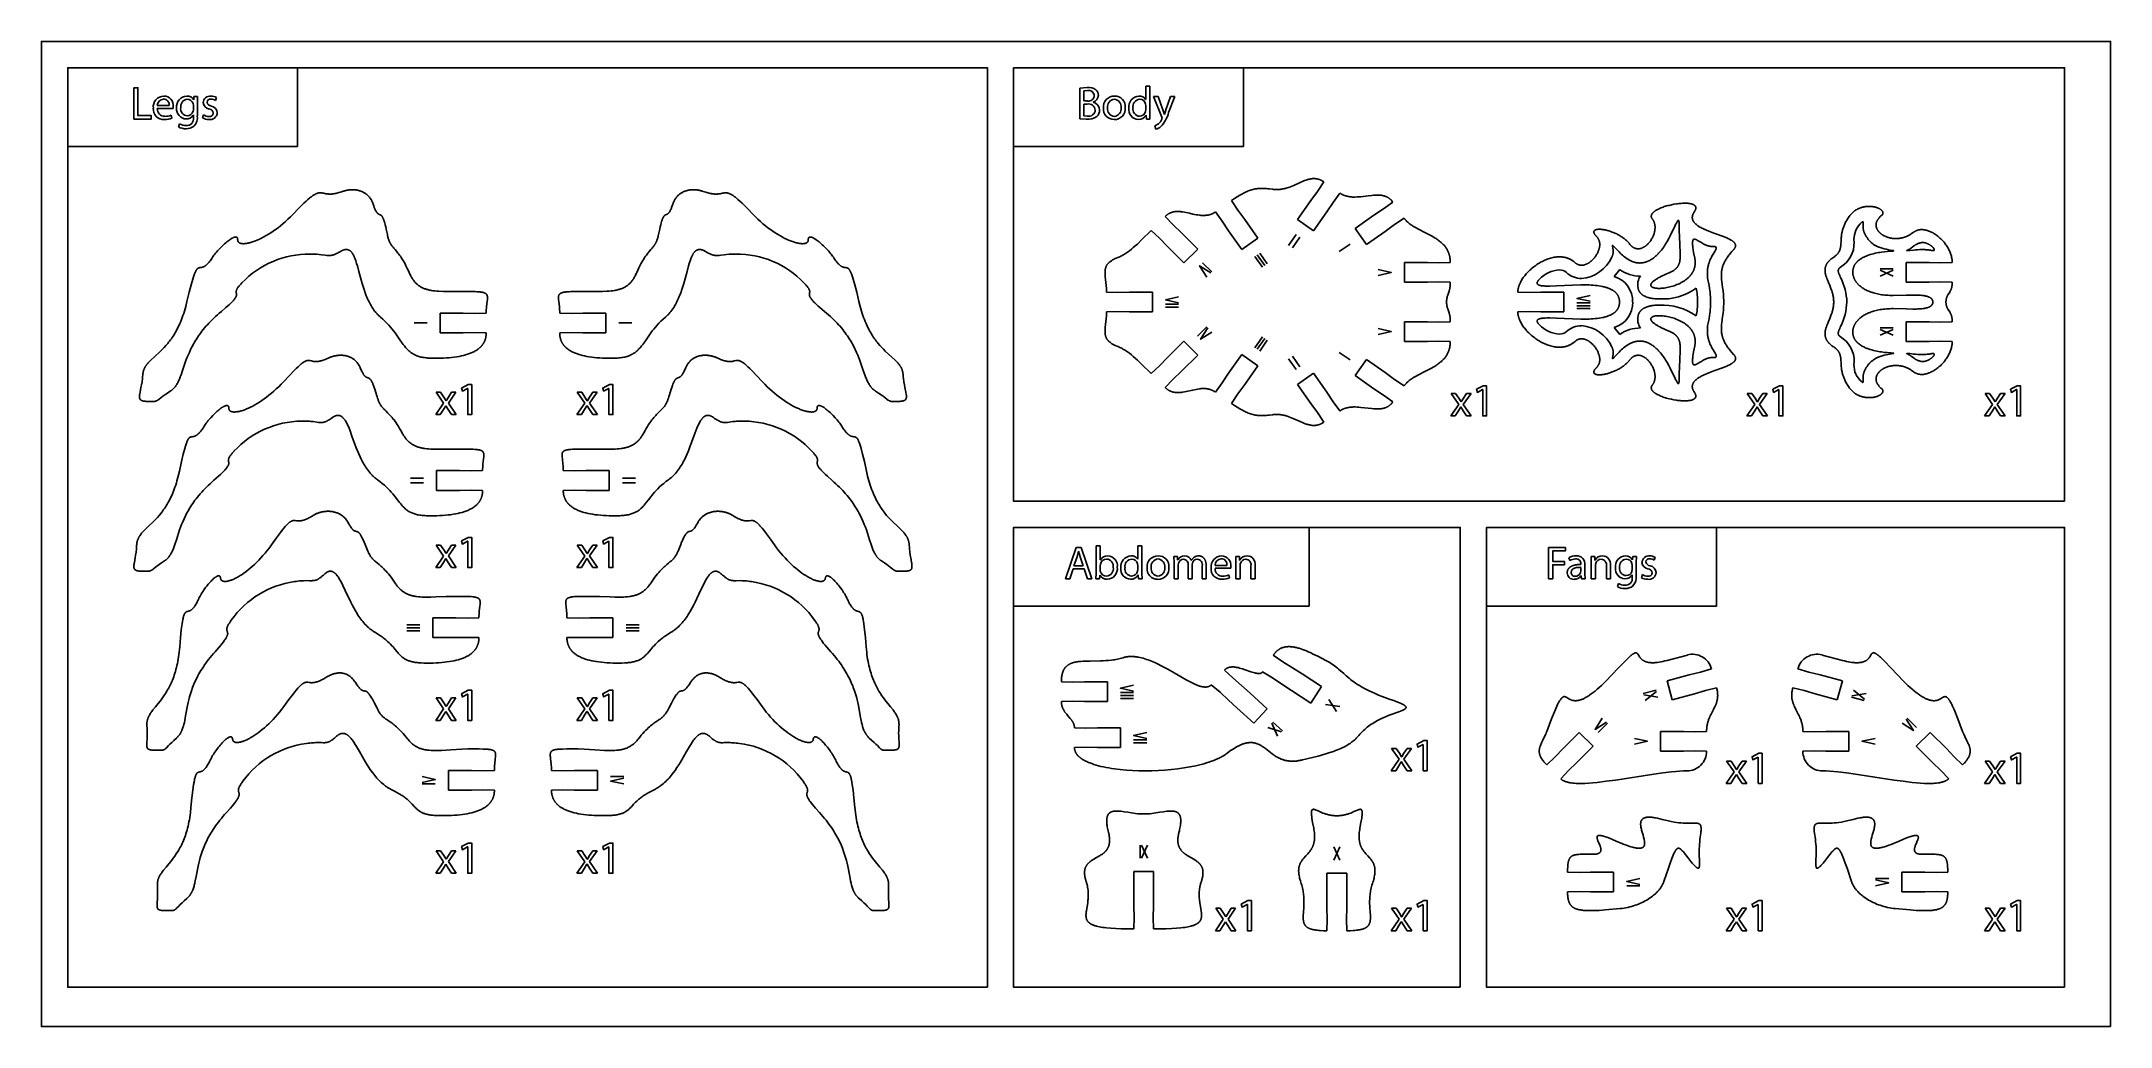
# Model space of a CAD drawing. Extents: x 2 to 317, y 2 to 152.
import ezdxf

# ---------------------------------------------------------------- set-up
doc = ezdxf.new("R2010")
doc.units = 0
doc.header["$MEASUREMENT"] = 0
doc.layers.add('DEFAULT', color=18, linetype='CONTINUOUS')

msp = doc.modelspace()

# ---------------------------------------------------------------- linework, layer by layer
at = {"layer": 'DEFAULT', "color": 6}
for p, q in [((19.48, 141.91), (21.3, 141.91)), ((21.9, 141.76), (21.88, 141.47)), ((24.97, 141.94), (24.93, 142.22)), ((24.97, 141.33), (24.97, 141.94)), ((25.02, 142.77), (25.04, 142.77)), ((25.04, 142.77), (25.06, 143.29)), ((25.06, 143.29), (25.61, 143.29)), ((25.61, 143.29), (25.58, 142.35)), ((25.58, 142.35), (25.58, 140.37)), ((28.49, 143.15), (28.33, 142.7)), ((159.92, 144.56), (161.04, 144.66)), ((159.92, 139.89), (159.92, 144.56)), ((161.08, 144.19), (160.53, 144.15)), ((160.53, 144.15), (160.53, 142.62)), ((160.53, 142.62), (161.09, 142.62)), ((161.04, 142.15), (160.53, 142.15)), ((160.53, 142.15), (160.53, 140.34)), ((161.94, 142.43), (161.94, 142.42)), ((169.95, 141.9), (169.93, 142.16)), ((169.94, 142.84), (169.95, 142.84)), ((169.95, 142.84), (169.95, 144.88)), ((169.95, 144.88), (170.57, 144.88)), ((169.95, 141.3), (169.95, 141.9)), ((170.57, 144.88), (170.57, 140.75)), ((172.42, 140.14), (171.15, 143.29)), ((171.15, 143.29), (171.83, 143.29)), ((171.83, 143.29), (172.58, 141.27)), ((173.03, 141.28), (173.71, 143.29)), ((174.36, 143.29), (173.43, 140.85)), ((173.71, 143.29), (174.36, 143.29)), ((21.88, 141.47), (19.48, 141.47)), ((21.59, 140.46), (21.7, 140.01)), ((22.71, 138.68), (22.87, 139.15)), ((24.92, 140.99), (24.97, 141.33)), ((24.97, 140.46), (24.96, 140.46)), ((24.97, 140.08), (24.97, 140.46)), ((26.37, 140.03), (26.52, 140.51)), ((160.87, 139.83), (159.92, 139.89)), ((160.53, 140.34), (161.05, 140.31)), ((169.93, 141.04), (169.95, 141.3)), ((170.02, 140.46), (170, 140.46)), ((170.05, 139.87), (170.02, 140.46)), ((170.6, 139.87), (170.05, 139.87)), ((170.57, 140.75), (170.6, 139.87)), ((171.34, 138.83), (171.89, 139.14)), ((171.5, 138.31), (171.34, 138.83)), ((172.41, 139.83), (172.46, 139.98)), ((172.46, 139.98), (172.42, 140.14)), ((172.58, 141.27), (172.8, 140.57)), ((172.8, 140.57), (172.81, 140.57)), ((172.81, 140.57), (173.03, 141.28)), ((63.07, 96.61), (61.92, 98.28)), ((61.92, 98.28), (62.61, 98.28)), ((62.61, 98.28), (63.1, 97.55)), ((64.95, 98.28), (63.79, 96.63)), ((63.8, 97.55), (64.28, 98.28)), ((64.28, 98.28), (64.95, 98.28)), ((84.57, 96.61), (83.41, 98.28)), ((83.41, 98.28), (84.1, 98.28)), ((84.1, 98.28), (84.59, 97.55)), ((86.45, 98.28), (85.28, 96.63)), ((85.3, 97.55), (85.78, 98.28)), ((85.78, 98.28), (86.45, 98.28)), ((217.59, 96.41), (216.43, 98.08)), ((216.43, 98.08), (217.12, 98.08)), ((217.12, 98.08), (217.61, 97.35)), ((219.47, 98.08), (218.3, 96.43)), ((218.32, 97.35), (218.8, 98.08)), ((218.8, 98.08), (219.47, 98.08)), ((262.69, 96.41), (261.53, 98.08)), ((261.53, 98.08), (262.22, 98.08)), ((262.22, 98.08), (262.71, 97.35)), ((264.56, 98.08), (263.4, 96.43)), ((263.41, 97.35), (263.89, 98.08)), ((263.89, 98.08), (264.56, 98.08)), ((298.88, 96.41), (297.72, 98.08)), ((297.72, 98.08), (298.41, 98.08)), ((298.41, 98.08), (298.9, 97.35)), ((300.76, 98.08), (299.59, 96.43)), ((299.61, 97.35), (300.08, 98.08)), ((300.08, 98.08), (300.76, 98.08)), ((61.86, 94.87), (63.07, 96.61)), ((62.54, 94.87), (61.86, 94.87)), ((63.04, 95.64), (62.54, 94.87)), ((63.4, 96.23), (63.04, 95.64)), ((63.1, 97.55), (63.44, 96.99)), ((63.41, 96.23), (63.4, 96.23)), ((63.78, 95.64), (63.41, 96.23)), ((63.44, 96.99), (63.46, 96.99)), ((63.46, 96.99), (63.8, 97.55)), ((64.28, 94.87), (63.78, 95.64)), ((63.79, 96.63), (64.99, 94.87)), ((64.99, 94.87), (64.28, 94.87)), ((83.35, 94.87), (84.57, 96.61)), ((84.04, 94.87), (83.35, 94.87)), ((84.53, 95.64), (84.04, 94.87)), ((84.89, 96.23), (84.53, 95.64)), ((84.59, 97.55), (84.94, 96.99)), ((84.91, 96.23), (84.89, 96.23)), ((85.27, 95.64), (84.91, 96.23)), ((84.94, 96.99), (84.96, 96.99)), ((84.96, 96.99), (85.3, 97.55)), ((85.78, 94.87), (85.27, 95.64)), ((85.28, 96.63), (86.48, 94.87)), ((86.48, 94.87), (85.78, 94.87)), ((216.38, 94.67), (217.59, 96.41)), ((217.06, 94.67), (216.38, 94.67)), ((217.55, 95.43), (217.06, 94.67)), ((217.91, 96.03), (217.55, 95.43)), ((217.61, 97.35), (217.96, 96.79)), ((217.93, 96.03), (217.91, 96.03)), ((218.29, 95.43), (217.93, 96.03)), ((217.96, 96.79), (217.98, 96.79)), ((217.98, 96.79), (218.32, 97.35)), ((218.8, 94.67), (218.29, 95.43)), ((218.3, 96.43), (219.5, 94.67)), ((219.5, 94.67), (218.8, 94.67)), ((261.47, 94.67), (262.69, 96.41)), ((262.16, 94.67), (261.47, 94.67)), ((262.65, 95.43), (262.16, 94.67)), ((263.01, 96.03), (262.65, 95.43)), ((262.71, 97.35), (263.05, 96.79)), ((263.03, 96.03), (263.01, 96.03)), ((263.39, 95.43), (263.03, 96.03)), ((263.05, 96.79), (263.08, 96.79)), ((263.08, 96.79), (263.41, 97.35)), ((263.89, 94.67), (263.39, 95.43)), ((263.4, 96.43), (264.6, 94.67)), ((264.6, 94.67), (263.89, 94.67)), ((297.66, 94.67), (298.88, 96.41)), ((298.35, 94.67), (297.66, 94.67)), ((298.84, 95.43), (298.35, 94.67)), ((299.2, 96.03), (298.84, 95.43)), ((298.9, 97.35), (299.25, 96.79)), ((299.22, 96.03), (299.2, 96.03)), ((299.58, 95.43), (299.22, 96.03)), ((299.25, 96.79), (299.27, 96.79)), ((299.27, 96.79), (299.61, 97.35)), ((300.08, 94.67), (299.58, 95.43)), ((299.59, 96.43), (300.79, 94.67)), ((300.79, 94.67), (300.08, 94.67)), ((61.86, 71.59), (63.07, 73.34)), ((63.07, 73.34), (61.92, 75.01)), ((61.92, 75.01), (62.61, 75.01)), ((62.61, 75.01), (63.1, 74.28)), ((63.4, 72.96), (63.04, 72.36)), ((63.1, 74.28), (63.44, 73.72)), ((63.41, 72.96), (63.4, 72.96)), ((63.78, 72.36), (63.41, 72.96)), ((63.44, 73.72), (63.46, 73.72)), ((63.46, 73.72), (63.8, 74.28)), ((64.95, 75.01), (63.79, 73.36)), ((63.79, 73.36), (64.99, 71.59)), ((63.8, 74.28), (64.28, 75.01)), ((64.28, 75.01), (64.95, 75.01)), ((83.35, 71.59), (84.57, 73.34)), ((84.57, 73.34), (83.41, 75.01)), ((83.41, 75.01), (84.1, 75.01)), ((84.1, 75.01), (84.59, 74.28)), ((84.89, 72.96), (84.53, 72.36)), ((84.59, 74.28), (84.94, 73.72)), ((84.91, 72.96), (84.89, 72.96)), ((85.27, 72.36), (84.91, 72.96)), ((84.94, 73.72), (84.96, 73.72)), ((84.96, 73.72), (85.3, 74.28)), ((86.45, 75.01), (85.28, 73.36)), ((85.28, 73.36), (86.48, 71.59)), ((85.3, 74.28), (85.78, 75.01)), ((85.78, 75.01), (86.45, 75.01)), ((159.49, 73.22), (159.02, 71.85)), ((159.72, 74.08), (159.49, 73.22)), ((159.74, 74.08), (159.72, 74.08)), ((159.99, 73.22), (159.74, 74.08)), ((160.45, 71.85), (159.99, 73.22)), ((162.4, 70.75), (162.4, 74.88)), ((162.4, 74.88), (163.01, 74.88)), ((163.01, 74.88), (163.01, 72.74)), ((163.01, 72.74), (163.03, 72.74)), ((168.73, 72.84), (168.74, 72.84)), ((168.74, 72.84), (168.74, 74.88)), ((168.74, 74.88), (169.36, 74.88)), ((169.36, 74.88), (169.36, 70.75)), ((174.27, 72.36), (174.24, 73.29)), ((174.24, 73.29), (174.78, 73.29)), ((174.78, 73.29), (174.81, 72.74)), ((174.81, 72.74), (174.83, 72.74)), ((176.87, 72.68), (176.88, 72.68)), ((176.88, 72.68), (177.27, 73.13)), ((183.69, 72.36), (183.66, 73.29)), ((183.66, 73.29), (184.21, 73.29)), ((184.21, 73.29), (184.24, 72.72)), ((184.24, 72.72), (184.26, 72.72)), ((234.5, 72.65), (234.36, 73.06)), ((237.78, 72.36), (237.76, 73.29)), ((237.76, 73.29), (238.31, 73.29)), ((238.31, 73.29), (238.34, 72.72)), ((238.34, 72.72), (238.36, 72.72)), ((244.06, 72.77), (244.07, 72.77)), ((244.07, 72.77), (244.1, 73.29)), ((244.1, 73.29), (244.64, 73.29)), ((244.64, 73.29), (244.61, 72.35)), ((247.52, 73.15), (247.37, 72.7)), ((62.54, 71.59), (61.86, 71.59)), ((63.04, 72.36), (62.54, 71.59)), ((64.28, 71.59), (63.78, 72.36)), ((64.99, 71.59), (64.28, 71.59)), ((84.04, 71.59), (83.35, 71.59)), ((84.53, 72.36), (84.04, 71.59)), ((85.78, 71.59), (85.27, 72.36)), ((86.48, 71.59), (85.78, 71.59)), ((159.02, 71.85), (160.45, 71.85)), ((162.37, 69.87), (162.4, 70.75)), ((162.91, 69.87), (162.37, 69.87)), ((162.94, 70.44), (162.91, 69.87)), ((162.96, 70.44), (162.94, 70.44)), ((163.05, 72.11), (163.01, 71.85)), ((163.01, 71.85), (163.01, 71.24)), ((163.01, 71.24), (163.04, 71.02)), ((168.74, 71.9), (168.71, 72.16)), ((168.71, 71.04), (168.74, 71.3)), ((168.74, 71.3), (168.74, 71.9)), ((168.81, 70.46), (168.79, 70.46)), ((168.83, 69.87), (168.81, 70.46)), ((169.39, 69.87), (168.83, 69.87)), ((169.36, 70.75), (169.39, 69.87)), ((174.27, 69.87), (174.27, 72.36)), ((174.87, 69.87), (174.27, 69.87)), ((174.92, 72.24), (174.87, 71.93)), ((174.87, 71.93), (174.87, 69.87)), ((176.4, 69.87), (176.4, 71.92)), ((177.01, 69.87), (176.4, 69.87)), ((177.06, 72.29), (177.01, 71.98)), ((177.01, 71.98), (177.01, 69.87)), ((178.54, 69.87), (178.54, 71.81)), ((179.14, 69.87), (178.54, 69.87)), ((179.14, 71.88), (179.14, 69.87)), ((180.5, 71.91), (182.32, 71.91)), ((182.9, 71.47), (180.5, 71.47)), ((182.61, 70.46), (182.72, 70.01)), ((182.92, 71.76), (182.9, 71.47)), ((183.69, 69.87), (183.69, 72.36)), ((184.31, 69.87), (183.69, 69.87)), ((184.35, 72.21), (184.31, 71.93)), ((184.31, 71.93), (184.31, 69.87)), ((185.97, 69.87), (185.97, 71.84)), ((186.59, 69.87), (185.97, 69.87)), ((186.59, 71.91), (186.59, 69.87)), ((236.15, 70.82), (236.18, 71.02)), ((236.17, 72.05), (236.17, 72.12)), ((236.18, 71.02), (236.18, 71.61)), ((236.23, 70.3), (236.2, 70.3)), ((236.27, 69.87), (236.23, 70.3)), ((236.84, 69.87), (236.27, 69.87)), ((236.78, 71.97), (236.78, 70.69)), ((236.78, 70.69), (236.84, 69.87)), ((237.78, 69.87), (237.78, 72.36)), ((238.41, 69.87), (237.78, 69.87)), ((238.45, 72.21), (238.41, 71.93)), ((238.41, 71.93), (238.41, 69.87)), ((240.07, 69.87), (240.07, 71.84)), ((240.69, 69.87), (240.07, 69.87)), ((240.69, 71.91), (240.69, 69.87)), ((243.95, 70.99), (244, 71.33)), ((244, 71.94), (243.97, 72.22)), ((244.01, 70.46), (243.99, 70.46)), ((244, 71.33), (244, 71.94)), ((244.01, 70.08), (244.01, 70.46)), ((244.61, 72.35), (244.61, 70.37)), ((245.4, 70.03), (245.56, 70.51)), ((241.75, 68.68), (241.9, 69.15)), ((63.07, 50.07), (61.92, 51.74)), ((61.92, 51.74), (62.61, 51.74)), ((62.61, 51.74), (63.1, 51)), ((63.1, 51), (63.44, 50.45)), ((63.44, 50.45), (63.46, 50.45)), ((63.46, 50.45), (63.8, 51.01)), ((64.95, 51.74), (63.79, 50.09)), ((63.8, 51.01), (64.28, 51.74)), ((64.28, 51.74), (64.95, 51.74)), ((84.57, 50.07), (83.41, 51.74)), ((83.41, 51.74), (84.1, 51.74)), ((84.1, 51.74), (84.59, 51)), ((84.59, 51), (84.94, 50.45)), ((84.94, 50.45), (84.96, 50.45)), ((84.96, 50.45), (85.3, 51.01)), ((86.45, 51.74), (85.28, 50.09)), ((85.3, 51.01), (85.78, 51.74)), ((85.78, 51.74), (86.45, 51.74)), ((61.86, 48.32), (63.07, 50.07)), ((62.54, 48.32), (61.86, 48.32)), ((63.04, 49.09), (62.54, 48.32)), ((63.4, 49.68), (63.04, 49.09)), ((63.41, 49.68), (63.4, 49.68)), ((63.78, 49.09), (63.41, 49.68)), ((64.28, 48.32), (63.78, 49.09)), ((63.79, 50.09), (64.99, 48.32)), ((64.99, 48.32), (64.28, 48.32)), ((83.35, 48.32), (84.57, 50.07)), ((84.04, 48.32), (83.35, 48.32)), ((84.53, 49.09), (84.04, 48.32)), ((84.89, 49.68), (84.53, 49.09)), ((84.91, 49.68), (84.89, 49.68)), ((85.27, 49.09), (84.91, 49.68)), ((85.78, 48.32), (85.27, 49.09)), ((85.28, 50.09), (86.48, 48.32)), ((86.48, 48.32), (85.78, 48.32)), ((207.32, 40.65), (208.54, 42.39)), ((208.54, 42.39), (207.38, 44.06)), ((207.38, 44.06), (208.07, 44.06)), ((208.5, 41.42), (208.01, 40.65)), ((208.07, 44.06), (208.56, 43.33)), ((208.86, 42.01), (208.5, 41.42)), ((208.56, 43.33), (208.9, 42.77)), ((208.88, 42.01), (208.86, 42.01)), ((209.24, 41.42), (208.88, 42.01)), ((208.9, 42.77), (208.92, 42.77)), ((208.92, 42.77), (209.26, 43.33)), ((209.74, 40.65), (209.24, 41.42)), ((210.41, 44.06), (209.25, 42.41)), ((209.25, 42.41), (210.45, 40.65)), ((209.26, 43.33), (209.74, 44.06)), ((209.74, 44.06), (210.41, 44.06)), ((259.53, 40.46), (258.38, 42.13)), ((258.38, 42.13), (259.07, 42.13)), ((259.07, 42.13), (259.55, 41.4)), ((259.55, 41.4), (259.9, 40.84)), ((259.92, 40.84), (260.26, 41.41)), ((261.41, 42.13), (260.25, 40.48)), ((260.26, 41.41), (260.74, 42.13)), ((260.74, 42.13), (261.41, 42.13)), ((298.88, 40.46), (297.72, 42.13)), ((297.72, 42.13), (298.41, 42.13)), ((298.41, 42.13), (298.9, 41.4)), ((298.9, 41.4), (299.25, 40.84)), ((299.27, 40.84), (299.61, 41.41)), ((300.76, 42.13), (299.59, 40.48)), ((299.61, 41.41), (300.08, 42.13)), ((300.08, 42.13), (300.76, 42.13)), ((208.01, 40.65), (207.32, 40.65)), ((210.45, 40.65), (209.74, 40.65)), ((258.32, 38.72), (259.53, 40.46)), ((259, 38.72), (258.32, 38.72)), ((259.5, 39.49), (259, 38.72)), ((259.86, 40.08), (259.5, 39.49)), ((259.87, 40.08), (259.86, 40.08)), ((260.24, 39.49), (259.87, 40.08)), ((259.9, 40.84), (259.92, 40.84)), ((260.74, 38.72), (260.24, 39.49)), ((260.25, 40.48), (261.45, 38.72)), ((261.45, 38.72), (260.74, 38.72)), ((297.66, 38.72), (298.88, 40.46)), ((298.35, 38.72), (297.66, 38.72)), ((298.84, 39.49), (298.35, 38.72)), ((299.2, 40.08), (298.84, 39.49)), ((299.22, 40.08), (299.2, 40.08)), ((299.58, 39.49), (299.22, 40.08)), ((299.25, 40.84), (299.27, 40.84)), ((300.08, 38.72), (299.58, 39.49)), ((299.59, 40.48), (300.79, 38.72)), ((300.79, 38.72), (300.08, 38.72)), ((63.07, 26.79), (61.92, 28.47)), ((61.92, 28.47), (62.61, 28.47)), ((62.61, 28.47), (63.1, 27.73)), ((64.95, 28.47), (63.79, 26.81)), ((63.8, 27.74), (64.28, 28.47)), ((64.28, 28.47), (64.95, 28.47)), ((84.57, 26.79), (83.41, 28.47)), ((83.41, 28.47), (84.1, 28.47)), ((84.1, 28.47), (84.59, 27.73)), ((86.45, 28.47), (85.28, 26.81)), ((85.3, 27.74), (85.78, 28.47)), ((85.78, 28.47), (86.45, 28.47)), ((61.86, 25.05), (63.07, 26.79)), ((63.04, 25.82), (62.54, 25.05)), ((63.4, 26.41), (63.04, 25.82)), ((63.1, 27.73), (63.44, 27.17)), ((63.41, 26.41), (63.4, 26.41)), ((63.78, 25.82), (63.41, 26.41)), ((63.44, 27.17), (63.46, 27.17)), ((63.46, 27.17), (63.8, 27.74)), ((64.28, 25.05), (63.78, 25.82)), ((63.79, 26.81), (64.99, 25.05)), ((83.35, 25.05), (84.57, 26.79)), ((84.53, 25.82), (84.04, 25.05)), ((84.89, 26.41), (84.53, 25.82)), ((84.59, 27.73), (84.94, 27.17)), ((84.91, 26.41), (84.89, 26.41)), ((85.27, 25.82), (84.91, 26.41)), ((84.94, 27.17), (84.96, 27.17)), ((84.96, 27.17), (85.3, 27.74)), ((85.78, 25.05), (85.27, 25.82)), ((85.28, 26.81), (86.48, 25.05)), ((62.54, 25.05), (61.86, 25.05)), ((64.99, 25.05), (64.28, 25.05)), ((84.04, 25.05), (83.35, 25.05)), ((86.48, 25.05), (85.78, 25.05)), ((181.76, 18.04), (180.61, 19.71)), ((180.61, 19.71), (181.3, 19.71)), ((181.3, 19.71), (181.79, 18.98)), ((181.79, 18.98), (182.13, 18.42)), ((182.15, 18.42), (182.49, 18.99)), ((183.64, 19.71), (182.48, 18.06)), ((182.49, 18.99), (182.97, 19.71)), ((182.97, 19.71), (183.64, 19.71)), ((208.54, 18.04), (207.38, 19.71)), ((207.38, 19.71), (208.07, 19.71)), ((208.07, 19.71), (208.56, 18.98)), ((208.56, 18.98), (208.9, 18.42)), ((208.92, 18.42), (209.26, 18.99)), ((210.41, 19.71), (209.25, 18.06)), ((209.26, 18.99), (209.74, 19.71)), ((209.74, 19.71), (210.41, 19.71)), ((259.53, 18.04), (258.38, 19.71)), ((258.38, 19.71), (259.07, 19.71)), ((259.07, 19.71), (259.55, 18.98)), ((259.55, 18.98), (259.9, 18.42)), ((259.92, 18.42), (260.26, 18.99)), ((261.41, 19.71), (260.25, 18.06)), ((260.26, 18.99), (260.74, 19.71)), ((260.74, 19.71), (261.41, 19.71)), ((298.88, 18.04), (297.72, 19.71)), ((297.72, 19.71), (298.41, 19.71)), ((298.41, 19.71), (298.9, 18.98)), ((298.9, 18.98), (299.25, 18.42)), ((299.27, 18.42), (299.61, 18.99)), ((300.76, 19.71), (299.59, 18.06)), ((299.61, 18.99), (300.08, 19.71)), ((300.08, 19.71), (300.76, 19.71)), ((180.55, 16.3), (181.76, 18.04)), ((181.23, 16.3), (180.55, 16.3)), ((181.73, 17.07), (181.23, 16.3)), ((182.09, 17.66), (181.73, 17.07)), ((182.1, 17.66), (182.09, 17.66)), ((182.47, 17.07), (182.1, 17.66)), ((182.13, 18.42), (182.15, 18.42)), ((182.97, 16.3), (182.47, 17.07)), ((182.48, 18.06), (183.68, 16.3)), ((183.68, 16.3), (182.97, 16.3)), ((207.32, 16.3), (208.54, 18.04)), ((208.01, 16.3), (207.32, 16.3)), ((208.5, 17.07), (208.01, 16.3)), ((208.86, 17.66), (208.5, 17.07)), ((208.88, 17.66), (208.86, 17.66)), ((209.24, 17.07), (208.88, 17.66)), ((208.9, 18.42), (208.92, 18.42)), ((209.74, 16.3), (209.24, 17.07)), ((209.25, 18.06), (210.45, 16.3)), ((210.45, 16.3), (209.74, 16.3)), ((258.32, 16.3), (259.53, 18.04)), ((259, 16.3), (258.32, 16.3)), ((259.5, 17.07), (259, 16.3)), ((259.86, 17.66), (259.5, 17.07)), ((259.87, 17.66), (259.86, 17.66)), ((260.24, 17.07), (259.87, 17.66)), ((259.9, 18.42), (259.92, 18.42)), ((260.74, 16.3), (260.24, 17.07)), ((260.25, 18.06), (261.45, 16.3)), ((261.45, 16.3), (260.74, 16.3)), ((297.66, 16.3), (298.88, 18.04)), ((298.35, 16.3), (297.66, 16.3)), ((298.84, 17.07), (298.35, 16.3)), ((299.2, 17.66), (298.84, 17.07)), ((299.22, 17.66), (299.2, 17.66)), ((299.58, 17.07), (299.22, 17.66)), ((299.25, 18.42), (299.27, 18.42)), ((300.08, 16.3), (299.58, 17.07)), ((299.59, 18.06), (300.79, 16.3)), ((300.79, 16.3), (300.08, 16.3))]:
    msp.add_line(p, q, dxfattribs=at)
at = {"layer": 'DEFAULT', "color": 1}
for p, q in [((197.06, 130.31), (196.1, 128.85)), ((183.97, 125.98), (183.01, 127.45)), ((195.06, 127.45), (193.05, 124.58)), ((196.1, 128.85), (195.06, 127.45)), ((197.51, 125.72), (198.48, 127.18)), ((198.48, 127.18), (199.52, 128.59)), ((206.15, 126.19), (204.69, 125.23)), ((207.56, 127.23), (206.15, 126.19)), ((170.8, 122.91), (172.07, 121.71)), ((174.12, 123.76), (172.92, 125.03)), ((175.39, 122.56), (174.12, 123.76)), ((180.55, 125.73), (181.6, 124.32)), ((181.6, 124.32), (182.56, 122.86)), ((182.56, 122.86), (184.57, 119.99)), ((185.02, 124.58), (183.97, 125.98)), ((187.02, 121.71), (185.02, 124.58)), ((193.05, 124.58), (195.51, 122.86)), ((195.51, 122.86), (197.51, 125.72)), ((204.69, 125.23), (201.82, 123.22)), ((201.82, 123.22), (203.55, 120.76)), ((206.41, 122.77), (207.81, 123.82)), ((207.81, 123.82), (209.28, 124.78)), ((172.07, 121.71), (173.27, 120.44)), ((173.27, 120.44), (175.75, 117.96)), ((177.87, 120.08), (175.39, 122.56)), ((175.75, 117.96), (177.87, 120.08)), ((184.57, 119.99), (187.02, 121.71)), ((203.55, 120.76), (206.41, 122.77)), ((212.82, 118.01), (209.32, 118.01)), ((209.32, 118.01), (209.32, 115.01)), ((214.57, 117.96), (212.82, 118.01)), ((216.32, 118.01), (214.57, 117.96)), ((289.23, 118.01), (285.73, 118.01)), ((285.73, 118.01), (285.73, 115.01)), ((290.98, 117.96), (289.23, 118.01)), ((292.73, 118.01), (290.98, 117.96)), ((165.72, 113.46), (163.97, 113.51)), ((167.47, 113.51), (165.72, 113.46)), ((170.97, 113.51), (167.47, 113.51)), ((170.97, 110.51), (170.97, 113.51)), ((209.32, 115.01), (212.82, 115.01)), ((212.82, 115.01), (214.57, 115.06)), ((214.57, 115.06), (216.32, 115.01)), ((228.34, 113.46), (226.59, 113.51)), ((230.09, 113.51), (228.34, 113.46)), ((233.59, 113.51), (230.09, 113.51)), ((233.59, 110.51), (233.59, 113.51)), ((285.73, 115.01), (289.23, 115.01)), ((289.23, 115.01), (290.98, 115.06)), ((290.98, 115.06), (292.73, 115.01)), ((62.55, 107.32), (62.55, 110.32)), ((62.55, 110.32), (66.05, 110.32)), ((66.05, 110.32), (67.8, 110.27)), ((67.8, 110.27), (69.55, 110.32)), ((82.49, 110.27), (80.74, 110.32)), ((84.24, 110.32), (82.49, 110.27)), ((87.74, 110.32), (84.24, 110.32)), ((87.74, 107.32), (87.74, 110.32)), ((163.97, 110.51), (165.72, 110.56)), ((165.72, 110.56), (167.47, 110.51)), ((167.47, 110.51), (170.97, 110.51)), ((226.59, 110.51), (228.34, 110.56)), ((228.34, 110.56), (230.09, 110.51)), ((230.09, 110.51), (233.59, 110.51)), ((274.68, 112.01), (274.68, 112.01)), ((66.05, 107.32), (62.55, 107.32)), ((67.8, 107.37), (66.05, 107.32)), ((69.55, 107.32), (67.8, 107.37)), ((80.74, 107.32), (82.49, 107.37)), ((82.49, 107.37), (84.24, 107.32)), ((84.24, 107.32), (87.74, 107.32)), ((212.82, 109.01), (209.32, 109.01)), ((209.32, 109.01), (209.32, 106.01)), ((214.57, 108.96), (212.82, 109.01)), ((216.32, 109.01), (214.57, 108.96)), ((289.23, 109.01), (285.73, 109.01)), ((285.73, 109.01), (285.73, 106.01)), ((290.98, 108.96), (289.23, 109.01)), ((292.73, 109.01), (290.98, 108.96)), ((175.75, 106.06), (173.27, 103.59)), ((177.87, 103.94), (175.75, 106.06)), ((184.57, 104.03), (182.56, 101.16)), ((187.02, 102.31), (184.57, 104.03)), ((209.32, 106.01), (212.82, 106.01)), ((212.82, 106.01), (214.57, 106.06)), ((214.57, 106.06), (216.32, 106.01)), ((285.73, 106.01), (289.23, 106.01)), ((289.23, 106.01), (290.98, 106.06)), ((290.98, 106.06), (292.73, 106.01)), ((172.07, 102.32), (170.8, 101.11)), ((173.27, 103.59), (172.07, 102.32)), ((174.12, 100.26), (175.39, 101.47)), ((175.39, 101.47), (177.87, 103.94)), ((182.56, 101.16), (181.6, 99.7)), ((185.02, 99.44), (187.02, 102.31)), ((195.51, 101.17), (193.05, 99.45)), ((197.51, 98.3), (195.51, 101.17)), ((203.55, 103.27), (201.82, 100.81)), ((201.82, 100.81), (204.69, 98.8)), ((206.41, 101.26), (203.55, 103.27)), ((207.81, 100.21), (206.41, 101.26)), ((172.92, 98.99), (174.12, 100.26)), ((181.6, 99.7), (180.55, 98.3)), ((183.01, 96.58), (183.97, 98.04)), ((183.97, 98.04), (185.02, 99.44)), ((193.05, 99.45), (195.06, 96.58)), ((198.48, 96.84), (197.51, 98.3)), ((204.69, 98.8), (206.15, 97.84)), ((206.15, 97.84), (207.56, 96.8)), ((209.28, 99.25), (207.81, 100.21)), ((195.06, 96.58), (196.1, 95.17)), ((196.1, 95.17), (197.06, 93.71)), ((199.52, 95.43), (198.48, 96.84)), ((62.01, 83.34), (62.01, 86.34)), ((62.01, 86.34), (65.51, 86.34)), ((65.51, 86.34), (67.26, 86.29)), ((67.26, 86.29), (69.01, 86.34)), ((83.03, 86.29), (81.28, 86.34)), ((84.78, 86.34), (83.03, 86.29)), ((88.28, 86.34), (84.78, 86.34)), ((88.28, 83.34), (88.28, 86.34)), ((65.51, 83.34), (62.01, 83.34)), ((67.26, 83.39), (65.51, 83.34)), ((69.01, 83.34), (67.26, 83.39)), ((81.28, 83.34), (83.03, 83.39)), ((83.03, 83.39), (84.78, 83.34)), ((84.78, 83.34), (88.28, 83.34)), ((61.45, 60.92), (61.45, 63.91)), ((61.45, 63.91), (64.95, 63.91)), ((64.95, 63.91), (66.7, 63.86)), ((66.7, 63.86), (68.45, 63.91)), ((83.6, 63.86), (81.85, 63.91)), ((85.35, 63.91), (83.6, 63.86)), ((88.85, 63.91), (85.35, 63.91)), ((88.85, 60.92), (88.85, 63.91)), ((64.95, 60.92), (61.45, 60.92)), ((66.7, 60.96), (64.95, 60.92)), ((68.45, 60.92), (66.7, 60.96)), ((81.85, 60.92), (83.6, 60.96)), ((83.6, 60.96), (85.35, 60.92)), ((85.35, 60.92), (88.85, 60.92)), ((190.82, 57.24), (189.37, 58.23)), ((192.31, 56.33), (190.82, 57.24)), ((249.32, 57.45), (252.4, 58.27)), ((276, 57.45), (272.91, 58.27)), ((158.86, 54.12), (157.11, 54.17)), ((160.61, 54.17), (158.86, 54.12)), ((164.11, 54.17), (160.61, 54.17)), ((164.11, 51.17), (164.11, 54.17)), ((179.93, 53.75), (181.26, 52.61)), ((183.21, 54.77), (181.94, 55.98)), ((184.54, 53.63), (183.21, 54.77)), ((185.83, 52.45), (184.54, 53.63)), ((187.74, 55.71), (189.24, 54.8)), ((189.24, 54.8), (190.68, 53.81)), ((190.68, 53.81), (192.15, 52.86)), ((193.78, 55.38), (192.31, 56.33)), ((196.72, 53.47), (193.78, 55.38)), ((252.7, 55.25), (249.32, 54.34)), ((249.32, 54.34), (250.09, 51.45)), ((254.4, 55.65), (252.7, 55.25)), ((256.08, 56.15), (254.4, 55.65)), ((269.23, 56.15), (270.91, 55.65)), ((270.91, 55.65), (272.61, 55.25)), ((272.61, 55.25), (276, 54.34)), ((276, 54.34), (275.22, 51.45)), ((157.11, 51.17), (158.86, 51.22)), ((158.86, 51.22), (160.61, 51.17)), ((160.61, 51.17), (164.11, 51.17)), ((181.26, 52.61), (182.53, 51.4)), ((182.53, 51.4), (183.82, 50.23)), ((188.43, 50.1), (185.83, 52.45)), ((192.15, 52.86), (195.09, 50.96)), ((195.09, 50.96), (196.72, 53.47)), ((250.09, 51.45), (253.48, 52.35)), ((253.48, 52.35), (255.15, 52.85)), ((255.15, 52.85), (256.86, 53.26)), ((270.16, 52.85), (268.46, 53.26)), ((271.84, 52.35), (270.16, 52.85)), ((275.22, 51.45), (271.84, 52.35)), ((183.82, 50.23), (186.42, 47.88)), ((186.42, 47.88), (188.43, 50.1)), ((160.85, 47.12), (159.1, 47.17)), ((159.1, 44.17), (160.85, 44.22)), ((162.6, 47.17), (160.85, 47.12)), ((160.85, 44.22), (162.6, 44.17)), ((166.1, 47.17), (162.6, 47.17)), ((162.6, 44.17), (166.1, 44.17)), ((166.1, 44.17), (166.1, 47.17)), ((235.95, 46.49), (233.48, 44.02)), ((235.6, 41.9), (238.07, 44.37)), ((238.07, 44.37), (235.95, 46.49)), ((248.33, 46.63), (248.33, 43.63)), ((251.83, 46.63), (248.33, 46.63)), ((253.58, 46.58), (251.83, 46.63)), ((255.33, 46.63), (253.58, 46.58)), ((269.98, 46.63), (271.73, 46.58)), ((271.73, 46.58), (273.48, 46.63)), ((273.48, 46.63), (276.98, 46.63)), ((276.98, 46.63), (276.98, 43.63)), ((287.24, 44.37), (289.36, 46.49)), ((289.71, 41.9), (287.24, 44.37)), ((289.36, 46.49), (291.83, 44.02)), ((232.28, 42.75), (231, 41.55)), ((233.48, 44.02), (232.28, 42.75)), ((234.33, 40.7), (235.6, 41.9)), ((248.33, 43.63), (251.83, 43.63)), ((251.83, 43.63), (253.58, 43.68)), ((253.58, 43.68), (255.33, 43.63)), ((271.73, 43.68), (269.98, 43.63)), ((273.48, 43.63), (271.73, 43.68)), ((276.98, 43.63), (273.48, 43.63)), ((290.99, 40.7), (289.71, 41.9)), ((291.83, 44.02), (293.04, 42.75)), ((293.04, 42.75), (294.31, 41.55)), ((63.8, 37.7), (63.8, 40.69)), ((63.8, 40.69), (67.3, 40.69)), ((67.3, 40.69), (69.05, 40.65)), ((69.05, 40.65), (70.8, 40.69)), ((81.24, 40.65), (79.49, 40.69)), ((82.99, 40.69), (81.24, 40.65)), ((86.49, 40.69), (82.99, 40.69)), ((86.49, 37.7), (86.49, 40.69)), ((233.12, 39.43), (234.33, 40.7)), ((292.19, 39.43), (290.99, 40.7)), ((67.3, 37.7), (63.8, 37.7)), ((69.05, 37.75), (67.3, 37.7)), ((70.8, 37.7), (69.05, 37.75)), ((79.49, 37.7), (81.24, 37.75)), ((81.24, 37.75), (82.99, 37.7)), ((82.99, 37.7), (86.49, 37.7)), ((171.15, 25.32), (168.15, 25.32)), ((168.15, 25.32), (168.15, 20.06)), ((171.15, 20.06), (171.15, 25.32)), ((200.54, 25.05), (197.54, 25.05)), ((197.54, 25.05), (197.54, 19.8)), ((200.54, 19.8), (200.54, 25.05)), ((235.92, 25.14), (234.17, 25.19)), ((234.17, 22.19), (235.92, 22.24)), ((237.67, 25.19), (235.92, 25.14)), ((235.92, 22.24), (237.67, 22.19)), ((241.17, 25.19), (237.67, 25.19)), ((237.67, 22.19), (241.17, 22.19)), ((241.17, 22.19), (241.17, 25.19)), ((285.05, 22.19), (285.05, 25.19)), ((285.05, 25.19), (288.55, 25.19)), ((288.55, 22.19), (285.05, 22.19)), ((288.55, 25.19), (290.3, 25.14)), ((290.3, 22.24), (288.55, 22.19)), ((290.3, 25.14), (292.05, 25.19)), ((292.05, 22.19), (290.3, 22.24)), ((168.15, 20.06), (168.2, 18.31)), ((171.1, 18.31), (171.15, 20.06)), ((197.54, 19.8), (197.59, 18.05)), ((200.49, 18.05), (200.54, 19.8)), ((168.2, 18.31), (168.15, 16.56)), ((171.15, 16.56), (171.1, 18.31)), ((197.59, 18.05), (197.54, 16.3)), ((200.54, 16.3), (200.49, 18.05))]:
    msp.add_line(p, q, dxfattribs=at)
at = {"layer": 'DEFAULT', "color": 250}
for p, q in [((192.85, 122.28), (191.7, 120.64)), ((193.42, 121.88), (192.27, 120.24)), ((201.05, 120.84), (199.41, 119.7)), ((178.61, 118), (180.03, 116.59)), ((186.58, 118.96), (187.72, 117.32)), ((186.94, 119.22), (188.09, 117.58)), ((187.31, 119.47), (188.45, 117.84)), ((283.74, 117.07), (281.74, 117.07)), ((281.74, 116.84), (283.74, 115.95)), ((283.74, 116.84), (281.74, 115.95)), ((172.97, 111.68), (174.96, 111.68)), ((172.97, 111.23), (174.96, 111.23)), ((235.59, 111.9), (237.59, 111.9)), ((235.59, 111.45), (237.59, 111.45)), ((235.59, 111.01), (237.59, 111.01)), ((60.55, 108.82), (58.56, 108.82)), ((89.74, 108.82), (91.74, 108.82)), ((177.83, 106.81), (179.24, 108.22)), ((283.74, 108.07), (281.74, 108.07)), ((281.74, 107.84), (283.74, 106.95)), ((283.74, 107.84), (281.74, 106.95)), ((186.58, 105.06), (187.72, 106.7)), ((186.94, 104.81), (188.09, 106.44)), ((187.31, 104.55), (188.45, 106.19)), ((201.05, 103.19), (199.41, 104.33)), ((192.85, 101.74), (191.7, 103.38)), ((193.41, 102.14), (192.27, 103.78)), ((60.01, 85.18), (58.01, 85.18)), ((90.28, 85.18), (92.28, 85.18)), ((60.01, 84.49), (58.01, 84.49)), ((90.28, 84.49), (92.28, 84.49)), ((59.45, 62.86), (57.45, 62.86)), ((59.45, 62.41), (57.45, 62.41)), ((59.45, 61.97), (57.45, 61.97)), ((90.85, 62.86), (92.84, 62.86)), ((90.85, 62.41), (92.84, 62.41)), ((90.85, 61.97), (92.84, 61.97)), ((166.11, 52.56), (168.1, 52.56)), ((166.11, 52.11), (168.1, 52.11)), ((166.11, 51.67), (168.1, 51.67)), ((199.5, 50.42), (197.34, 50.75)), ((197.82, 51.5), (199.01, 49.67)), ((247.63, 52.92), (245.7, 52.4)), ((245.76, 52.19), (247.92, 51.84)), ((247.69, 52.7), (245.99, 51.32)), ((277.39, 51.84), (279.32, 51.32)), ((277.45, 52.06), (279.61, 52.4)), ((279.38, 51.54), (277.68, 52.92)), ((189.13, 47.9), (190.01, 45.9)), ((189.28, 48.06), (190.76, 46.72)), ((240.23, 47.87), (238.82, 46.45)), ((285.87, 48.65), (287.28, 47.24)), ((168.1, 45.34), (170.1, 45.34)), ((168.1, 44.89), (170.1, 44.89)), ((190.61, 46.56), (188.53, 47.24)), ((61.8, 38.64), (59.81, 38.64)), ((88.49, 39.75), (90.48, 39.75)), ((169.09, 27.32), (169.09, 29.31)), ((169.31, 29.31), (170.2, 27.32)), ((169.31, 27.32), (170.2, 29.31)), ((198.6, 29.05), (199.49, 27.05)), ((198.6, 27.05), (199.49, 29.05)), ((245.17, 23.13), (243.17, 23.13)), ((281.05, 24.24), (283.05, 24.24))]:
    msp.add_line(p, q, dxfattribs=at)
at = {"layer": 'DEFAULT', "color": 5}
for p, q in [((241.27, 115.9), (242.12, 116.94)), ((242.12, 107.08), (241.27, 108.12))]:
    msp.add_line(p, q, dxfattribs=at)
at = {"layer": 'DEFAULT', "color": 6}
for points in [[(316.84, 1.69), (1.84, 1.69), (1.84, 151.69), (316.84, 151.69)], [(40.84, 135.69), (5.84, 135.69), (5.84, 147.69), (40.84, 147.69)], [(145.84, 7.69), (5.84, 7.69), (5.84, 147.69), (145.84, 147.69)], [(184.84, 135.69), (149.84, 135.69), (149.84, 147.69), (184.84, 147.69)], [(309.84, 81.69), (149.84, 81.69), (149.84, 147.69), (309.84, 147.69)], [(15.92, 144.63), (16.53, 144.63), (16.53, 140.39), (18.57, 140.39), (18.57, 139.87), (15.92, 139.87)], [(66.74, 98.87), (66.72, 98.87), (65.92, 98.44), (65.8, 98.92), (66.81, 99.45), (67.34, 99.45), (67.34, 94.87), (66.74, 94.87)], [(88.23, 98.87), (88.22, 98.87), (87.42, 98.44), (87.3, 98.92), (88.3, 99.45), (88.83, 99.45), (88.83, 94.87), (88.23, 94.87)], [(221.25, 98.67), (221.24, 98.67), (220.44, 98.24), (220.32, 98.72), (221.32, 99.25), (221.85, 99.25), (221.85, 94.67), (221.25, 94.67)], [(266.35, 98.67), (266.34, 98.67), (265.54, 98.24), (265.42, 98.72), (266.42, 99.25), (266.95, 99.25), (266.95, 94.67), (266.35, 94.67)], [(302.54, 98.67), (302.53, 98.67), (301.73, 98.24), (301.61, 98.72), (302.61, 99.25), (303.14, 99.25), (303.14, 94.67), (302.54, 94.67)], [(66.74, 75.6), (66.72, 75.6), (65.92, 75.17), (65.8, 75.64), (66.81, 76.18), (67.34, 76.18), (67.34, 71.59), (66.74, 71.59)], [(88.23, 75.6), (88.22, 75.6), (87.42, 75.17), (87.3, 75.64), (88.3, 76.18), (88.83, 76.18), (88.83, 71.59), (88.23, 71.59)], [(194.84, 65.69), (149.84, 65.69), (149.84, 77.69), (194.84, 77.69)], [(217.84, 7.69), (149.84, 7.69), (149.84, 77.69), (217.84, 77.69)], [(256.84, 65.69), (221.84, 65.69), (221.84, 77.69), (256.84, 77.69)], [(309.84, 7.69), (221.84, 7.69), (221.84, 77.69), (309.84, 77.69)], [(158.89, 71.37), (158.4, 69.87), (157.76, 69.87), (159.38, 74.63), (160.12, 74.63), (161.74, 69.87), (161.09, 69.87), (160.58, 71.37)], [(231.29, 74.63), (233.85, 74.63), (233.85, 74.11), (231.9, 74.11), (231.9, 72.53), (233.7, 72.53), (233.7, 72.02), (231.9, 72.02), (231.9, 69.87), (231.29, 69.87)], [(66.74, 52.33), (66.72, 52.33), (65.92, 51.9), (65.8, 52.37), (66.81, 52.91), (67.34, 52.91), (67.34, 48.32), (66.74, 48.32)], [(88.23, 52.33), (88.22, 52.33), (87.42, 51.9), (87.3, 52.37), (88.3, 52.91), (88.83, 52.91), (88.83, 48.32), (88.23, 48.32)], [(212.2, 44.65), (212.18, 44.65), (211.39, 44.22), (211.27, 44.7), (212.27, 45.23), (212.8, 45.23), (212.8, 40.65), (212.2, 40.65)], [(263.19, 42.73), (263.18, 42.73), (262.38, 42.3), (262.26, 42.77), (263.27, 43.31), (263.79, 43.31), (263.79, 38.72), (263.19, 38.72)], [(302.54, 42.73), (302.53, 42.73), (301.73, 42.3), (301.61, 42.77), (302.61, 43.31), (303.14, 43.31), (303.14, 38.72), (302.54, 38.72)], [(66.74, 29.06), (66.72, 29.06), (65.92, 28.63), (65.8, 29.1), (66.81, 29.64), (67.34, 29.64), (67.34, 25.05), (66.74, 25.05)], [(88.23, 29.06), (88.22, 29.06), (87.42, 28.63), (87.3, 29.1), (88.3, 29.64), (88.83, 29.64), (88.83, 25.05), (88.23, 25.05)], [(185.43, 20.31), (185.41, 20.31), (184.61, 19.88), (184.49, 20.35), (185.5, 20.88), (186.03, 20.88), (186.03, 16.3), (185.43, 16.3)], [(212.2, 20.31), (212.18, 20.31), (211.39, 19.88), (211.27, 20.35), (212.27, 20.88), (212.8, 20.88), (212.8, 16.3), (212.2, 16.3)], [(263.19, 20.31), (263.18, 20.31), (262.38, 19.88), (262.26, 20.35), (263.27, 20.88), (263.79, 20.88), (263.79, 16.3), (263.19, 16.3)], [(302.54, 20.31), (302.53, 20.31), (301.73, 19.88), (301.61, 20.35), (302.61, 20.88), (303.14, 20.88), (303.14, 16.3), (302.54, 16.3)]]:
    msp.add_lwpolyline(points, close=True, dxfattribs=at)
at = {"layer": 'DEFAULT', "color": 1}
for points in [[(183.01, 127.45), (183.46, 127.75), (183.88, 128.03), (184.28, 128.28), (184.47, 128.39), (184.66, 128.5), (184.85, 128.59), (185.03, 128.69), (185.22, 128.77), (185.39, 128.85), (185.57, 128.92), (185.75, 128.99), (185.92, 129.05), (186.1, 129.1), (186.27, 129.15), (186.45, 129.19), (186.62, 129.22), (186.8, 129.25), (186.98, 129.27), (187.16, 129.29), (187.35, 129.3), (187.54, 129.31), (187.73, 129.31), (187.93, 129.31), (188.13, 129.3), (188.34, 129.28), (188.55, 129.26), (188.77, 129.24), (189.23, 129.18)], [(189.23, 129.18), (189.38, 129.16), (189.53, 129.14), (189.68, 129.13), (189.83, 129.13), (189.97, 129.13), (190.12, 129.13), (190.26, 129.14), (190.4, 129.15), (190.54, 129.17), (190.68, 129.19), (190.82, 129.22), (190.95, 129.25), (191.09, 129.28), (191.22, 129.31), (191.35, 129.35), (191.48, 129.39), (191.61, 129.43), (191.74, 129.47), (192, 129.57), (192.25, 129.67), (192.49, 129.77), (193.45, 130.2), (193.91, 130.4), (194.14, 130.5), (194.37, 130.58), (194.48, 130.62), (194.59, 130.65), (194.7, 130.68), (194.81, 130.71), (194.93, 130.74), (195.04, 130.76), (195.15, 130.78), (195.21, 130.78), (195.26, 130.79), (195.32, 130.8), (195.37, 130.8), (195.43, 130.8), (195.48, 130.81), (195.54, 130.81), (195.6, 130.81), (195.65, 130.8), (195.71, 130.8), (195.76, 130.8), (195.82, 130.79), (195.88, 130.79), (195.93, 130.78), (195.99, 130.77), (196.04, 130.76), (196.1, 130.75), (196.16, 130.74), (196.21, 130.72), (196.27, 130.7), (196.32, 130.69), (196.38, 130.67), (196.44, 130.65), (196.49, 130.62), (196.55, 130.6), (196.61, 130.58), (196.66, 130.55), (196.72, 130.52), (196.78, 130.49), (196.83, 130.46), (196.89, 130.42), (196.95, 130.39), (197.01, 130.35), (197.06, 130.31)], [(47.69, 128.85), (47.5, 128.78), (47.32, 128.72), (47.14, 128.67), (46.97, 128.62), (46.81, 128.58), (46.66, 128.55), (46.51, 128.52), (46.37, 128.5), (46.24, 128.48), (46.12, 128.46), (46, 128.45), (45.88, 128.45), (45.77, 128.45), (45.67, 128.45), (45.57, 128.45), (45.47, 128.46), (45.38, 128.46), (45.3, 128.47), (45.21, 128.49), (45.13, 128.5), (44.98, 128.53), (44.84, 128.56), (44.7, 128.59), (44.63, 128.6), (44.57, 128.61), (44.5, 128.62), (44.44, 128.63), (44.4, 128.63), (44.37, 128.63), (44.34, 128.63), (44.3, 128.63), (44.27, 128.63), (44.24, 128.63), (44.2, 128.63), (44.17, 128.63), (44.14, 128.63), (44.1, 128.62), (44.07, 128.62), (44.03, 128.61), (43.99, 128.6), (43.96, 128.6), (43.92, 128.59), (43.88, 128.58), (43.84, 128.56), (43.8, 128.55), (43.76, 128.54), (43.72, 128.52), (43.68, 128.5), (43.64, 128.48), (43.6, 128.46), (43.55, 128.44), (43.51, 128.42), (43.46, 128.39), (43.37, 128.34), (43.27, 128.28), (43.16, 128.21), (43.05, 128.13), (42.94, 128.05), (42.82, 127.95), (42.69, 127.85), (42.42, 127.62), (42.12, 127.36), (41.79, 127.05), (41.03, 126.3), (40.12, 125.36)], [(52.33, 126.93), (52.3, 127.02), (52.27, 127.11), (52.23, 127.19), (52.19, 127.28), (52.16, 127.36), (52.12, 127.44), (52.07, 127.52), (52.03, 127.6), (51.98, 127.67), (51.93, 127.75), (51.89, 127.82), (51.83, 127.89), (51.78, 127.96), (51.73, 128.02), (51.67, 128.09), (51.61, 128.15), (51.55, 128.21), (51.49, 128.27), (51.43, 128.32), (51.37, 128.38), (51.3, 128.43), (51.23, 128.48), (51.17, 128.53), (51.1, 128.58), (51.03, 128.62), (50.96, 128.66), (50.88, 128.7), (50.81, 128.74), (50.73, 128.78), (50.66, 128.82), (50.58, 128.85), (50.5, 128.88), (50.42, 128.91), (50.34, 128.94), (50.26, 128.96), (50.18, 128.98), (50.1, 129.01), (50.02, 129.03), (49.93, 129.04), (49.85, 129.06), (49.76, 129.07), (49.68, 129.08), (49.59, 129.09), (49.5, 129.1), (49.41, 129.11), (49.33, 129.11), (49.24, 129.11), (49.15, 129.11), (49.06, 129.11), (48.97, 129.11), (48.88, 129.1), (48.79, 129.09), (48.7, 129.08), (48.61, 129.07), (48.52, 129.06), (48.42, 129.04), (48.33, 129.03), (48.24, 129.01), (48.15, 128.98), (48.06, 128.96), (47.97, 128.94), (47.88, 128.91), (47.78, 128.88), (47.69, 128.85)], [(54.51, 122.29), (54.34, 123.12), (54.26, 123.47), (54.18, 123.78), (54.11, 124.05), (54.04, 124.28), (54, 124.39), (53.97, 124.49), (53.94, 124.57), (53.91, 124.66), (53.87, 124.73), (53.84, 124.8), (53.81, 124.86), (53.8, 124.89), (53.78, 124.92), (53.77, 124.95), (53.75, 124.97), (53.74, 125), (53.72, 125.02), (53.71, 125.04), (53.69, 125.06), (53.68, 125.08), (53.67, 125.1), (53.65, 125.12), (53.64, 125.13), (53.62, 125.15), (53.61, 125.16), (53.59, 125.17), (53.58, 125.19), (53.57, 125.2), (53.55, 125.21), (53.54, 125.22), (53.52, 125.23), (53.51, 125.24), (53.5, 125.25), (53.48, 125.26), (53.47, 125.27), (53.45, 125.27), (53.44, 125.28), (53.41, 125.29), (53.38, 125.31), (53.33, 125.33), (53.27, 125.35), (53.24, 125.36), (53.21, 125.38), (53.2, 125.39), (53.18, 125.39), (53.17, 125.4), (53.15, 125.41), (53.14, 125.42), (53.12, 125.43), (53.11, 125.44), (53.09, 125.45), (53.07, 125.46), (53.06, 125.48), (53.04, 125.49), (53.03, 125.5), (53.01, 125.52), (52.99, 125.53), (52.98, 125.55), (52.96, 125.57), (52.95, 125.59), (52.93, 125.61), (52.91, 125.63), (52.89, 125.65), (52.88, 125.67), (52.86, 125.7), (52.84, 125.73), (52.82, 125.75), (52.79, 125.81), (52.75, 125.88), (52.71, 125.95), (52.67, 126.03), (52.63, 126.11), (52.59, 126.2), (52.55, 126.3), (52.51, 126.41), (52.42, 126.65), (52.33, 126.93)], [(95.79, 122.29), (95.96, 123.12), (96.04, 123.47), (96.11, 123.78), (96.18, 124.05), (96.25, 124.28), (96.29, 124.39), (96.32, 124.49), (96.35, 124.57), (96.39, 124.66), (96.42, 124.73), (96.45, 124.8), (96.48, 124.86), (96.49, 124.89), (96.51, 124.92), (96.52, 124.95), (96.54, 124.97), (96.55, 125), (96.57, 125.02), (96.58, 125.04), (96.6, 125.06), (96.61, 125.08), (96.63, 125.1), (96.64, 125.12), (96.66, 125.13), (96.67, 125.15), (96.68, 125.16), (96.7, 125.17), (96.71, 125.19), (96.73, 125.2), (96.74, 125.21), (96.75, 125.22), (96.77, 125.23), (96.78, 125.24), (96.8, 125.25), (96.81, 125.26), (96.82, 125.27), (96.84, 125.27), (96.85, 125.28), (96.88, 125.29), (96.91, 125.31), (96.97, 125.33), (97.02, 125.35), (97.05, 125.36), (97.08, 125.38), (97.1, 125.39), (97.11, 125.39), (97.13, 125.4), (97.14, 125.41), (97.16, 125.42), (97.17, 125.43), (97.19, 125.44), (97.2, 125.45), (97.22, 125.46), (97.23, 125.48), (97.25, 125.49), (97.27, 125.5), (97.28, 125.52), (97.3, 125.53), (97.31, 125.55), (97.33, 125.57), (97.35, 125.59), (97.36, 125.61), (97.38, 125.63), (97.4, 125.65), (97.42, 125.67), (97.43, 125.7), (97.45, 125.73), (97.47, 125.75), (97.5, 125.81), (97.54, 125.88), (97.58, 125.95), (97.62, 126.03), (97.66, 126.11), (97.7, 126.2), (97.74, 126.3), (97.78, 126.41), (97.87, 126.65), (97.96, 126.93)], [(97.96, 126.93), (97.99, 127.02), (98.03, 127.11), (98.06, 127.19), (98.1, 127.28), (98.14, 127.36), (98.18, 127.44), (98.22, 127.52), (98.26, 127.6), (98.31, 127.67), (98.36, 127.75), (98.41, 127.82), (98.46, 127.89), (98.51, 127.96), (98.57, 128.02), (98.62, 128.09), (98.68, 128.15), (98.74, 128.21), (98.8, 128.27), (98.86, 128.32), (98.93, 128.38), (98.99, 128.43), (99.06, 128.48), (99.13, 128.53), (99.19, 128.58), (99.26, 128.62), (99.34, 128.66), (99.41, 128.7), (99.48, 128.74), (99.56, 128.78), (99.63, 128.82), (99.71, 128.85), (99.79, 128.88), (99.87, 128.91), (99.95, 128.94), (100.03, 128.96), (100.11, 128.98), (100.19, 129.01), (100.28, 129.03), (100.36, 129.04), (100.44, 129.06), (100.53, 129.07), (100.62, 129.08), (100.7, 129.09), (100.79, 129.1), (100.88, 129.11), (100.97, 129.11), (101.05, 129.11), (101.14, 129.11), (101.23, 129.11), (101.32, 129.11), (101.41, 129.1), (101.5, 129.09), (101.59, 129.08), (101.69, 129.07), (101.78, 129.06), (101.87, 129.04), (101.96, 129.03), (102.05, 129.01), (102.14, 128.98), (102.23, 128.96), (102.32, 128.94), (102.42, 128.91), (102.51, 128.88), (102.6, 128.85)], [(102.6, 128.85), (102.79, 128.78), (102.98, 128.72), (103.15, 128.67), (103.32, 128.62), (103.48, 128.58), (103.63, 128.55), (103.78, 128.52), (103.92, 128.5), (104.05, 128.48), (104.18, 128.46), (104.3, 128.45), (104.41, 128.45), (104.52, 128.45), (104.62, 128.45), (104.72, 128.45), (104.82, 128.46), (104.91, 128.46), (105, 128.47), (105.08, 128.49), (105.16, 128.5), (105.31, 128.53), (105.46, 128.56), (105.59, 128.59), (105.66, 128.6), (105.73, 128.61), (105.79, 128.62), (105.86, 128.63), (105.89, 128.63), (105.92, 128.63), (105.95, 128.63), (105.99, 128.63), (106.02, 128.63), (106.05, 128.63), (106.09, 128.63), (106.12, 128.63), (106.16, 128.63), (106.19, 128.62), (106.23, 128.62), (106.26, 128.61), (106.3, 128.6), (106.33, 128.6), (106.37, 128.59), (106.41, 128.58), (106.45, 128.56), (106.49, 128.55), (106.53, 128.54), (106.57, 128.52), (106.61, 128.5), (106.65, 128.48), (106.7, 128.46), (106.74, 128.44), (106.78, 128.42), (106.83, 128.39), (106.93, 128.34), (107.03, 128.28), (107.13, 128.21), (107.24, 128.13), (107.35, 128.05), (107.48, 127.95), (107.6, 127.85), (107.87, 127.62), (108.17, 127.36), (108.5, 127.05), (109.26, 126.3), (110.17, 125.36)], [(199.52, 128.59), (199.58, 128.55), (199.64, 128.51), (199.69, 128.48), (199.75, 128.44), (199.81, 128.41), (199.87, 128.38), (199.94, 128.35), (200, 128.32), (200.06, 128.29), (200.12, 128.27), (200.18, 128.24), (200.25, 128.22), (200.31, 128.2), (200.37, 128.18), (200.44, 128.16), (200.5, 128.14), (200.57, 128.12), (200.63, 128.11), (200.76, 128.08), (200.89, 128.06), (201.03, 128.04), (201.16, 128.02), (201.3, 128.01), (201.43, 128), (201.57, 128), (201.71, 128), (201.85, 128), (202.13, 128.01), (202.41, 128.03), (202.69, 128.05), (203.82, 128.19), (204.37, 128.25), (204.64, 128.27), (204.91, 128.29), (205.04, 128.29), (205.17, 128.3), (205.3, 128.29), (205.43, 128.29), (205.55, 128.28), (205.68, 128.27), (205.8, 128.26), (205.92, 128.24), (205.98, 128.23), (206.04, 128.22), (206.1, 128.2), (206.16, 128.19), (206.22, 128.18), (206.27, 128.16), (206.33, 128.14), (206.39, 128.12), (206.44, 128.1), (206.5, 128.08), (206.55, 128.06), (206.61, 128.04), (206.66, 128.01), (206.71, 127.98), (206.77, 127.96), (206.82, 127.93), (206.87, 127.9), (206.92, 127.86), (206.97, 127.83), (207.02, 127.79), (207.07, 127.76), (207.12, 127.72), (207.16, 127.68), (207.21, 127.63), (207.26, 127.59), (207.3, 127.55), (207.35, 127.5), (207.39, 127.45), (207.43, 127.4), (207.47, 127.34), (207.52, 127.29), (207.56, 127.23)], [(247.07, 124.66), (247.05, 124.68), (247.04, 124.7), (247.02, 124.72), (247.01, 124.75), (246.99, 124.77), (246.98, 124.79), (246.97, 124.81), (246.96, 124.83), (246.95, 124.86), (246.94, 124.88), (246.94, 124.9), (246.93, 124.92), (246.92, 124.95), (246.92, 124.97), (246.91, 124.99), (246.91, 125.01), (246.91, 125.03), (246.91, 125.06), (246.91, 125.08), (246.91, 125.1), (246.91, 125.12), (246.91, 125.14), (246.92, 125.16), (246.92, 125.19), (246.93, 125.21), (246.93, 125.23), (246.94, 125.25), (246.95, 125.27), (246.95, 125.29), (246.96, 125.32), (246.97, 125.34), (246.98, 125.36), (246.99, 125.38), (247.01, 125.4), (247.02, 125.42), (247.03, 125.44), (247.05, 125.46), (247.06, 125.48), (247.08, 125.51), (247.09, 125.53), (247.11, 125.55), (247.13, 125.57), (247.15, 125.59), (247.17, 125.61), (247.19, 125.63), (247.21, 125.65), (247.25, 125.69), (247.29, 125.73), (247.34, 125.77), (247.39, 125.81), (247.45, 125.85), (247.5, 125.89), (247.56, 125.92), (247.62, 125.96), (247.68, 126), (247.74, 126.04), (247.81, 126.07), (247.94, 126.14), (248.09, 126.21), (248.24, 126.28), (248.39, 126.34), (248.55, 126.41), (248.72, 126.47), (248.89, 126.53), (249.07, 126.58), (249.25, 126.64), (249.43, 126.69), (249.61, 126.73), (249.98, 126.82), (250.36, 126.89), (250.74, 126.96), (250.92, 126.98), (251.11, 127), (251.29, 127.02), (251.47, 127.03), (251.65, 127.05), (251.82, 127.05), (251.99, 127.05), (252.15, 127.05), (252.31, 127.05), (252.46, 127.04), (252.61, 127.02), (252.68, 127.01), (252.75, 127), (252.81, 126.99), (252.88, 126.98), (252.94, 126.97), (253, 126.95), (253.06, 126.94), (253.12, 126.92), (253.17, 126.9), (253.2, 126.89), (253.22, 126.88), (253.25, 126.87), (253.27, 126.86), (253.3, 126.85), (253.32, 126.84), (253.34, 126.83), (253.37, 126.81), (253.39, 126.8), (253.41, 126.79), (253.43, 126.78), (253.45, 126.76), (253.47, 126.75), (253.48, 126.74), (253.5, 126.72), (253.52, 126.71), (253.53, 126.69), (253.55, 126.68), (253.56, 126.66), (253.58, 126.65), (253.59, 126.63), (253.6, 126.61), (253.61, 126.6), (253.63, 126.58), (253.64, 126.56), (253.65, 126.54), (253.65, 126.53), (253.66, 126.51), (253.67, 126.49), (253.67, 126.47), (253.68, 126.45), (253.68, 126.43), (253.69, 126.41), (253.69, 126.39), (253.69, 126.37), (253.69, 126.35), (253.69, 126.32), (253.69, 126.3), (253.69, 126.28), (253.69, 126.26), (253.69, 126.23), (253.68, 126.21), (253.68, 126.19), (253.67, 126.16), (253.66, 126.14), (253.66, 126.11), (253.65, 126.09), (253.64, 126.06), (253.63, 126.03), (253.61, 126.01), (253.6, 125.98), (253.59, 125.95), (253.57, 125.93), (253.56, 125.9), (253.54, 125.87), (253.52, 125.84), (253.5, 125.81), (253.48, 125.78)], [(277.04, 125.04), (277.08, 125.1), (277.13, 125.16), (277.18, 125.22), (277.22, 125.28), (277.27, 125.34), (277.32, 125.39), (277.37, 125.45), (277.42, 125.5), (277.47, 125.55), (277.53, 125.6), (277.58, 125.65), (277.63, 125.7), (277.69, 125.74), (277.74, 125.79), (277.8, 125.83), (277.85, 125.87), (277.91, 125.91), (277.96, 125.95), (278.02, 125.99), (278.08, 126.03), (278.14, 126.06), (278.19, 126.09), (278.25, 126.13), (278.31, 126.16), (278.37, 126.19), (278.43, 126.22), (278.49, 126.24), (278.55, 126.27), (278.61, 126.29), (278.67, 126.32), (278.73, 126.34), (278.79, 126.36), (278.92, 126.4), (279.04, 126.44), (279.16, 126.47), (279.28, 126.49), (279.41, 126.51), (279.53, 126.53), (279.65, 126.55), (279.77, 126.56), (279.89, 126.56), (280.01, 126.57), (280.13, 126.57), (280.24, 126.56), (280.36, 126.56), (280.47, 126.55), (280.58, 126.53), (280.69, 126.52), (280.8, 126.5), (280.9, 126.48), (281, 126.45), (281.1, 126.43), (281.2, 126.4), (281.29, 126.37), (281.38, 126.34), (281.46, 126.3), (281.5, 126.28), (281.54, 126.26), (281.58, 126.25), (281.62, 126.23), (281.66, 126.21), (281.69, 126.19), (281.73, 126.17), (281.76, 126.14), (281.79, 126.12), (281.83, 126.1), (281.86, 126.08), (281.89, 126.06), (281.91, 126.03), (281.94, 126.01), (281.97, 125.99), (281.99, 125.96), (282.01, 125.94), (282.02, 125.93), (282.03, 125.92), (282.04, 125.9), (282.05, 125.89), (282.06, 125.88), (282.07, 125.87), (282.08, 125.86), (282.09, 125.84), (282.1, 125.83), (282.11, 125.82), (282.11, 125.81), (282.12, 125.79), (282.13, 125.78), (282.13, 125.77), (282.14, 125.76), (282.14, 125.74), (282.15, 125.73), (282.15, 125.72), (282.16, 125.71), (282.16, 125.69), (282.17, 125.68), (282.17, 125.67), (282.17, 125.65), (282.18, 125.64), (282.18, 125.63), (282.18, 125.62), (282.18, 125.6), (282.18, 125.59), (282.18, 125.58), (282.18, 125.56), (282.18, 125.55), (282.18, 125.54), (282.18, 125.53), (282.18, 125.51), (282.18, 125.5), (282.17, 125.49), (282.17, 125.47), (282.17, 125.46), (282.16, 125.45), (282.16, 125.44), (282.15, 125.42), (282.15, 125.41), (282.14, 125.4), (282.14, 125.38), (282.13, 125.37), (282.12, 125.36), (282.12, 125.35), (282.11, 125.33), (282.1, 125.32), (282.09, 125.31), (282.08, 125.3), (282.07, 125.28), (282.06, 125.27), (282.05, 125.26), (282.04, 125.25), (282.03, 125.23), (282.01, 125.22), (282, 125.21), (281.99, 125.2), (281.97, 125.18), (281.96, 125.17), (281.95, 125.16)], [(40.12, 125.36), (39.75, 124.98), (39.37, 124.62), (38.99, 124.27), (38.61, 123.94), (38.24, 123.63), (37.86, 123.33), (37.49, 123.06), (37.12, 122.8), (36.75, 122.55), (36.39, 122.33), (36.04, 122.12), (35.7, 121.93), (35.36, 121.75), (35.03, 121.59), (34.71, 121.45), (34.41, 121.32), (34.26, 121.26), (34.11, 121.21), (33.97, 121.16), (33.83, 121.12), (33.69, 121.08), (33.56, 121.04), (33.43, 121.01), (33.31, 120.98), (33.19, 120.95), (33.07, 120.93), (32.96, 120.92), (32.85, 120.9), (32.74, 120.9), (32.69, 120.89), (32.64, 120.89), (32.59, 120.89), (32.55, 120.89), (32.5, 120.89), (32.45, 120.9), (32.41, 120.9), (32.37, 120.9), (32.33, 120.91), (32.29, 120.91), (32.25, 120.92), (32.21, 120.93), (32.17, 120.94), (32.16, 120.94), (32.14, 120.95), (32.12, 120.96), (32.1, 120.96), (32.09, 120.97), (32.07, 120.97), (32.06, 120.98), (32.04, 120.99), (32.03, 120.99), (32.01, 121), (32, 121.01), (31.98, 121.02), (31.97, 121.02), (31.95, 121.03), (31.94, 121.04), (31.93, 121.05), (31.92, 121.06), (31.9, 121.07), (31.89, 121.08), (31.88, 121.09), (31.87, 121.1), (31.86, 121.11), (31.85, 121.12), (31.84, 121.13), (31.83, 121.14), (31.82, 121.15), (31.81, 121.16), (31.8, 121.17), (31.8, 121.19), (31.79, 121.2), (31.78, 121.21), (31.77, 121.22), (31.77, 121.24), (31.76, 121.25), (31.76, 121.26), (31.75, 121.28), (31.74, 121.29), (31.74, 121.3), (31.74, 121.32), (31.73, 121.33), (31.73, 121.35), (31.73, 121.36), (31.72, 121.38), (31.72, 121.39), (31.72, 121.41), (31.72, 121.42), (31.72, 121.44), (31.72, 121.46), (31.72, 121.47), (31.72, 121.49)], [(110.17, 125.36), (110.54, 124.98), (110.92, 124.62), (111.3, 124.27), (111.68, 123.94), (112.06, 123.63), (112.43, 123.33), (112.81, 123.06), (113.17, 122.8), (113.54, 122.55), (113.9, 122.33), (114.25, 122.12), (114.6, 121.93), (114.93, 121.75), (115.26, 121.59), (115.58, 121.45), (115.88, 121.32), (116.03, 121.26), (116.18, 121.21), (116.32, 121.16), (116.46, 121.12), (116.6, 121.08), (116.73, 121.04), (116.86, 121.01), (116.98, 120.98), (117.11, 120.95), (117.22, 120.93), (117.34, 120.92), (117.45, 120.9), (117.55, 120.9), (117.6, 120.89), (117.65, 120.89), (117.7, 120.89), (117.75, 120.89), (117.79, 120.89), (117.84, 120.9), (117.88, 120.9), (117.92, 120.9), (117.97, 120.91), (118.01, 120.91), (118.04, 120.92), (118.08, 120.93), (118.12, 120.94), (118.14, 120.94), (118.15, 120.95), (118.17, 120.96), (118.19, 120.96), (118.2, 120.97), (118.22, 120.97), (118.24, 120.98), (118.25, 120.99), (118.27, 120.99), (118.28, 121), (118.3, 121.01), (118.31, 121.02), (118.32, 121.02), (118.34, 121.03), (118.35, 121.04), (118.36, 121.05), (118.38, 121.06), (118.39, 121.07), (118.4, 121.08), (118.41, 121.09), (118.42, 121.1), (118.43, 121.11), (118.44, 121.12), (118.45, 121.13), (118.46, 121.14), (118.47, 121.15), (118.48, 121.16), (118.49, 121.17), (118.5, 121.19), (118.5, 121.2), (118.51, 121.21), (118.52, 121.22), (118.52, 121.24), (118.53, 121.25), (118.54, 121.26), (118.54, 121.28), (118.55, 121.29), (118.55, 121.3), (118.56, 121.32), (118.56, 121.33), (118.56, 121.35), (118.57, 121.36), (118.57, 121.38), (118.57, 121.39), (118.57, 121.41), (118.57, 121.42), (118.58, 121.44), (118.58, 121.46), (118.58, 121.47), (118.58, 121.49)], [(165.69, 118.78), (165.84, 118.84), (165.99, 118.91), (166.14, 118.98), (166.29, 119.05), (166.44, 119.13), (166.58, 119.22), (166.73, 119.31), (166.87, 119.4), (167.02, 119.5), (167.17, 119.6), (167.46, 119.81), (167.76, 120.04), (168.06, 120.29), (168.36, 120.56), (168.68, 120.84), (169.33, 121.46), (170.8, 122.91)], [(172.92, 125.03), (172.97, 125.08), (173.02, 125.13), (173.07, 125.17), (173.12, 125.22), (173.17, 125.26), (173.22, 125.3), (173.27, 125.33), (173.33, 125.37), (173.38, 125.4), (173.43, 125.44), (173.48, 125.47), (173.54, 125.5), (173.59, 125.53), (173.64, 125.55), (173.7, 125.58), (173.75, 125.6), (173.81, 125.62), (173.86, 125.64), (173.92, 125.66), (173.97, 125.68), (174.03, 125.7), (174.09, 125.71), (174.14, 125.72), (174.2, 125.74), (174.26, 125.75), (174.31, 125.76), (174.37, 125.77), (174.43, 125.77), (174.48, 125.78), (174.54, 125.79), (174.6, 125.79), (174.66, 125.79), (174.78, 125.8), (174.89, 125.8), (175.01, 125.79), (175.13, 125.79), (175.25, 125.78), (175.37, 125.76), (175.5, 125.75), (175.62, 125.73), (175.86, 125.69), (176.11, 125.64), (176.61, 125.53), (177.11, 125.41), (177.62, 125.31), (177.87, 125.27), (178.12, 125.23), (178.25, 125.22), (178.37, 125.2), (178.5, 125.2), (178.62, 125.19), (178.75, 125.19), (178.87, 125.19), (178.99, 125.2), (179.12, 125.21), (179.18, 125.21), (179.24, 125.22), (179.3, 125.23), (179.36, 125.24), (179.43, 125.25), (179.49, 125.26), (179.55, 125.28), (179.61, 125.29), (179.67, 125.31), (179.73, 125.32), (179.79, 125.34), (179.85, 125.36), (179.91, 125.38), (179.97, 125.41), (180.03, 125.43), (180.09, 125.46), (180.15, 125.49), (180.2, 125.52), (180.26, 125.55), (180.32, 125.58), (180.38, 125.61), (180.44, 125.65), (180.5, 125.69), (180.55, 125.73)], [(209.28, 124.78), (209.32, 124.72), (209.36, 124.66), (209.4, 124.61), (209.45, 124.56), (209.49, 124.5), (209.54, 124.45), (209.59, 124.4), (209.64, 124.34), (209.69, 124.29), (209.74, 124.24), (209.85, 124.15), (209.96, 124.05), (210.07, 123.96), (210.19, 123.87), (210.31, 123.78), (210.44, 123.69), (210.57, 123.61), (210.7, 123.53), (210.83, 123.45), (211.1, 123.29), (211.38, 123.14), (211.67, 122.99), (212.26, 122.69), (212.86, 122.39), (213.44, 122.08), (213.73, 121.92), (214.01, 121.75), (214.15, 121.67), (214.28, 121.58), (214.41, 121.49), (214.54, 121.39), (214.67, 121.3), (214.79, 121.2), (214.92, 121.09), (215.03, 120.99), (215.15, 120.88), (215.25, 120.77), (215.31, 120.71), (215.36, 120.65), (215.41, 120.6), (215.46, 120.54), (215.51, 120.47), (215.56, 120.41), (215.6, 120.35), (215.65, 120.29), (215.69, 120.22), (215.74, 120.16), (215.78, 120.09), (215.82, 120.02), (215.86, 119.95), (215.89, 119.88), (215.93, 119.81), (215.96, 119.74), (216, 119.66), (216.03, 119.59), (216.06, 119.51), (216.09, 119.43), (216.11, 119.36), (216.14, 119.28), (216.16, 119.19), (216.19, 119.11), (216.21, 119.03), (216.23, 118.94), (216.24, 118.86), (216.26, 118.77), (216.27, 118.68), (216.28, 118.59), (216.3, 118.5), (216.3, 118.4), (216.31, 118.31), (216.32, 118.21), (216.32, 118.11), (216.32, 118.01)], [(238.6, 121.97), (238.55, 122.01), (238.51, 122.05), (238.47, 122.1), (238.44, 122.14), (238.4, 122.18), (238.37, 122.22), (238.34, 122.26), (238.32, 122.29), (238.29, 122.33), (238.28, 122.35), (238.27, 122.37), (238.26, 122.39), (238.25, 122.4), (238.24, 122.42), (238.23, 122.44), (238.22, 122.45), (238.22, 122.47), (238.21, 122.49), (238.2, 122.5), (238.2, 122.52), (238.19, 122.53), (238.19, 122.55), (238.18, 122.56), (238.18, 122.58), (238.18, 122.59), (238.18, 122.61), (238.17, 122.62), (238.17, 122.64), (238.17, 122.65), (238.17, 122.66), (238.17, 122.68), (238.17, 122.69), (238.17, 122.7), (238.17, 122.72), (238.18, 122.73), (238.18, 122.74), (238.18, 122.75), (238.18, 122.77), (238.19, 122.78), (238.19, 122.79), (238.2, 122.8), (238.2, 122.81), (238.21, 122.82), (238.21, 122.83), (238.22, 122.84), (238.23, 122.85), (238.24, 122.86), (238.24, 122.87), (238.25, 122.88), (238.26, 122.89), (238.27, 122.9), (238.28, 122.91), (238.29, 122.92), (238.3, 122.93), (238.31, 122.93), (238.32, 122.94), (238.33, 122.95), (238.35, 122.96), (238.36, 122.96), (238.37, 122.97), (238.39, 122.98), (238.4, 122.99), (238.41, 122.99), (238.43, 123), (238.44, 123), (238.46, 123.01), (238.47, 123.02), (238.49, 123.02), (238.51, 123.03), (238.54, 123.04), (238.57, 123.04), (238.61, 123.05), (238.65, 123.06), (238.69, 123.07), (238.73, 123.07), (238.77, 123.08), (238.81, 123.08), (238.86, 123.08), (238.9, 123.09), (238.95, 123.09), (239.04, 123.09), (239.14, 123.09), (239.25, 123.08), (239.35, 123.07), (239.46, 123.06), (239.58, 123.04), (239.7, 123.02), (239.82, 123), (239.94, 122.98), (240.06, 122.95), (240.19, 122.92), (240.32, 122.88), (240.45, 122.84), (240.58, 122.8), (240.71, 122.76), (240.85, 122.71), (240.98, 122.66), (241.11, 122.61), (241.25, 122.56), (241.38, 122.5), (241.52, 122.44), (241.65, 122.37), (241.78, 122.31), (241.91, 122.23), (242.05, 122.16), (242.17, 122.09), (242.3, 122.01), (242.43, 121.93), (242.55, 121.84), (242.67, 121.75), (242.79, 121.66), (242.9, 121.57), (243.01, 121.48), (243.12, 121.38), (243.23, 121.28), (243.33, 121.17), (243.43, 121.07), (243.47, 121.01), (243.52, 120.96), (243.56, 120.9), (243.61, 120.85)], [(243.61, 120.85), (243.65, 120.79), (243.69, 120.74), (243.74, 120.69), (243.78, 120.64), (243.83, 120.59), (243.88, 120.55), (243.92, 120.51), (243.97, 120.47), (244.01, 120.43), (244.06, 120.4), (244.11, 120.36), (244.16, 120.33), (244.18, 120.32), (244.21, 120.3), (244.23, 120.29), (244.25, 120.28), (244.28, 120.27), (244.3, 120.25), (244.33, 120.24), (244.35, 120.23), (244.38, 120.22), (244.4, 120.21), (244.43, 120.2), (244.45, 120.19), (244.47, 120.18), (244.5, 120.18), (244.52, 120.17), (244.55, 120.16), (244.57, 120.16), (244.6, 120.15), (244.62, 120.15), (244.65, 120.14), (244.67, 120.14), (244.7, 120.13), (244.72, 120.13), (244.75, 120.13), (244.77, 120.12), (244.8, 120.12), (244.82, 120.12), (244.85, 120.12), (244.87, 120.12), (244.9, 120.12), (244.92, 120.12), (244.95, 120.12), (245, 120.12), (245.05, 120.12), (245.1, 120.13), (245.15, 120.14), (245.2, 120.15), (245.25, 120.16), (245.3, 120.17), (245.35, 120.18), (245.4, 120.2), (245.45, 120.22), (245.5, 120.24), (245.54, 120.25), (245.59, 120.28), (245.64, 120.3), (245.69, 120.32), (245.74, 120.35), (245.79, 120.38), (245.83, 120.4), (245.88, 120.43), (245.93, 120.46), (245.97, 120.5), (246.02, 120.53), (246.07, 120.56), (246.11, 120.6), (246.16, 120.63), (246.2, 120.67), (246.24, 120.71), (246.29, 120.75), (246.33, 120.79), (246.37, 120.83), (246.46, 120.92), (246.54, 121.01), (246.62, 121.1), (246.69, 121.2), (246.77, 121.3), (246.84, 121.4), (246.9, 121.5), (246.97, 121.61), (247.03, 121.72), (247.09, 121.83), (247.14, 121.95), (247.2, 122.06), (247.24, 122.18), (247.29, 122.29), (247.33, 122.41), (247.36, 122.53), (247.38, 122.59), (247.39, 122.65), (247.41, 122.71), (247.42, 122.77), (247.43, 122.83), (247.44, 122.89), (247.45, 122.95), (247.46, 123.01), (247.47, 123.07), (247.47, 123.13), (247.48, 123.19), (247.48, 123.25), (247.48, 123.31), (247.48, 123.37), (247.48, 123.43), (247.48, 123.48), (247.48, 123.54), (247.47, 123.6), (247.47, 123.66), (247.46, 123.72), (247.45, 123.77), (247.44, 123.83), (247.43, 123.88), (247.42, 123.94), (247.4, 124), (247.39, 124.05), (247.37, 124.1), (247.35, 124.16), (247.33, 124.21), (247.31, 124.26), (247.28, 124.31), (247.26, 124.37), (247.23, 124.42), (247.2, 124.46), (247.17, 124.51), (247.14, 124.56), (247.11, 124.61), (247.07, 124.66)], [(253.48, 125.78), (253.43, 125.7), (253.41, 125.67), (253.39, 125.63), (253.37, 125.59), (253.35, 125.55), (253.33, 125.52), (253.31, 125.48), (253.29, 125.44), (253.27, 125.41), (253.26, 125.37), (253.25, 125.33), (253.23, 125.3), (253.22, 125.26), (253.21, 125.23), (253.2, 125.19), (253.19, 125.16), (253.19, 125.13), (253.18, 125.09), (253.17, 125.06), (253.17, 125.02), (253.17, 124.99), (253.16, 124.96), (253.16, 124.93), (253.16, 124.89), (253.16, 124.86), (253.16, 124.83), (253.16, 124.8), (253.17, 124.77), (253.17, 124.74), (253.17, 124.7), (253.18, 124.67), (253.19, 124.64), (253.19, 124.61), (253.2, 124.58), (253.21, 124.55), (253.22, 124.52), (253.23, 124.49), (253.24, 124.47), (253.25, 124.44), (253.27, 124.41), (253.28, 124.38), (253.3, 124.35), (253.31, 124.32), (253.33, 124.3), (253.34, 124.27), (253.36, 124.24), (253.38, 124.21), (253.4, 124.19), (253.42, 124.16), (253.44, 124.13), (253.46, 124.11), (253.48, 124.08), (253.51, 124.05), (253.53, 124.03), (253.55, 124), (253.6, 123.95), (253.66, 123.9), (253.71, 123.85), (253.77, 123.8), (253.83, 123.75), (253.89, 123.71), (253.95, 123.66), (254.02, 123.61), (254.09, 123.57), (254.16, 123.52), (254.3, 123.43), (254.46, 123.35), (254.62, 123.26), (254.78, 123.18), (254.95, 123.1), (255.3, 122.95), (255.67, 122.8), (256.43, 122.51), (257.92, 121.97), (258.26, 121.83), (258.42, 121.76), (258.57, 121.69), (258.72, 121.62), (258.86, 121.55), (258.99, 121.48), (259.05, 121.44), (259.11, 121.41), (259.17, 121.37), (259.23, 121.33), (259.28, 121.29), (259.33, 121.26), (259.38, 121.22), (259.42, 121.18), (259.45, 121.16), (259.47, 121.14), (259.49, 121.12), (259.51, 121.1), (259.53, 121.08), (259.54, 121.06), (259.56, 121.04), (259.58, 121.02), (259.59, 121), (259.61, 120.98), (259.62, 120.96), (259.64, 120.94), (259.65, 120.91), (259.66, 120.89), (259.67, 120.87), (259.68, 120.85), (259.69, 120.83), (259.7, 120.81), (259.71, 120.79), (259.72, 120.76), (259.72, 120.74), (259.73, 120.72), (259.73, 120.7), (259.74, 120.68), (259.74, 120.65), (259.74, 120.63), (259.74, 120.61), (259.74, 120.58), (259.74, 120.56), (259.74, 120.54), (259.74, 120.51), (259.73, 120.49), (259.73, 120.47), (259.72, 120.44), (259.72, 120.42), (259.71, 120.39), (259.7, 120.37), (259.69, 120.35), (259.68, 120.32), (259.67, 120.3), (259.65, 120.27), (259.64, 120.25), (259.62, 120.22), (259.61, 120.19), (259.59, 120.17), (259.57, 120.14), (259.55, 120.12), (259.53, 120.09), (259.51, 120.06), (259.49, 120.04), (259.46, 120.01), (259.44, 119.98)], [(274.68, 118.85), (274.78, 118.91), (274.87, 118.98), (274.95, 119.05), (274.99, 119.08), (275.03, 119.12), (275.07, 119.15), (275.11, 119.18), (275.14, 119.22), (275.17, 119.25), (275.21, 119.29), (275.24, 119.32), (275.27, 119.35), (275.3, 119.39), (275.32, 119.42), (275.35, 119.46), (275.38, 119.49), (275.4, 119.53), (275.42, 119.56), (275.45, 119.6), (275.47, 119.63), (275.49, 119.67), (275.51, 119.7), (275.53, 119.74), (275.55, 119.77), (275.56, 119.81), (275.58, 119.84), (275.59, 119.88), (275.61, 119.92), (275.62, 119.95), (275.63, 119.99), (275.65, 120.03), (275.66, 120.06), (275.67, 120.1), (275.69, 120.18), (275.71, 120.25), (275.72, 120.33), (275.73, 120.41), (275.75, 120.49), (275.75, 120.57), (275.77, 120.73), (275.78, 120.9), (275.8, 121.24), (275.81, 121.62), (275.83, 121.81), (275.85, 122.01), (275.87, 122.22), (275.89, 122.33), (275.91, 122.43), (275.93, 122.54), (275.95, 122.66), (275.97, 122.77), (276, 122.88), (276.04, 123), (276.07, 123.12), (276.11, 123.24), (276.15, 123.37), (276.2, 123.49), (276.25, 123.62), (276.31, 123.75), (276.37, 123.89), (276.43, 124.02), (276.5, 124.16), (276.58, 124.3), (276.66, 124.44), (276.74, 124.59), (276.84, 124.73), (276.93, 124.88), (277.04, 125.04)], [(281.95, 125.16), (281.88, 125.11), (281.83, 125.06), (281.77, 125.01), (281.72, 124.96), (281.66, 124.9), (281.62, 124.85), (281.57, 124.8), (281.53, 124.75), (281.49, 124.7), (281.45, 124.65), (281.41, 124.59), (281.38, 124.54), (281.34, 124.49), (281.31, 124.44), (281.29, 124.38), (281.26, 124.33), (281.25, 124.31), (281.24, 124.28), (281.23, 124.25), (281.22, 124.23), (281.21, 124.2), (281.2, 124.18), (281.19, 124.15), (281.19, 124.12), (281.18, 124.1), (281.17, 124.07), (281.17, 124.05), (281.16, 124.02), (281.15, 123.99), (281.15, 123.97), (281.15, 123.94), (281.14, 123.92), (281.14, 123.89), (281.14, 123.87), (281.13, 123.84), (281.13, 123.81), (281.13, 123.79), (281.13, 123.76), (281.13, 123.74), (281.13, 123.71), (281.13, 123.69), (281.13, 123.66), (281.13, 123.64), (281.14, 123.61), (281.14, 123.59), (281.14, 123.56), (281.15, 123.54), (281.15, 123.51), (281.15, 123.49), (281.16, 123.46), (281.17, 123.44), (281.17, 123.41), (281.18, 123.39), (281.18, 123.36), (281.2, 123.32), (281.22, 123.27), (281.23, 123.22), (281.25, 123.17), (281.28, 123.13), (281.3, 123.08), (281.32, 123.03), (281.35, 122.99), (281.38, 122.94), (281.41, 122.9), (281.44, 122.85), (281.47, 122.81), (281.51, 122.77), (281.54, 122.72), (281.58, 122.68), (281.62, 122.64), (281.66, 122.6), (281.7, 122.56), (281.74, 122.52), (281.78, 122.48), (281.83, 122.44), (281.87, 122.41), (281.92, 122.37), (281.97, 122.33), (282.02, 122.3), (282.07, 122.26), (282.12, 122.23), (282.18, 122.2), (282.23, 122.17), (282.28, 122.14), (282.34, 122.1), (282.4, 122.08), (282.46, 122.05), (282.51, 122.02), (282.57, 121.99), (282.63, 121.97), (282.7, 121.94), (282.76, 121.92), (282.82, 121.89), (282.89, 121.87), (282.95, 121.85), (283.02, 121.83), (283.08, 121.81), (283.15, 121.8), (283.22, 121.78), (283.35, 121.75), (283.49, 121.72), (283.64, 121.7), (283.71, 121.69), (283.78, 121.69), (283.85, 121.68), (283.92, 121.68), (284, 121.67), (284.07, 121.67), (284.15, 121.67), (284.22, 121.67), (284.29, 121.67), (284.37, 121.67), (284.44, 121.68), (284.52, 121.68), (284.6, 121.69), (284.67, 121.7), (284.75, 121.71), (284.82, 121.72), (284.9, 121.73), (284.97, 121.75), (285.05, 121.76), (285.13, 121.78), (285.2, 121.8), (285.28, 121.82), (285.36, 121.84), (285.43, 121.87), (285.51, 121.89), (285.58, 121.92), (285.66, 121.95), (285.73, 121.98), (285.81, 122.01), (285.88, 122.04), (285.96, 122.08), (286.03, 122.12), (286.11, 122.15), (286.18, 122.19), (286.25, 122.24), (286.33, 122.28), (286.4, 122.33), (286.47, 122.37), (286.54, 122.42), (286.62, 122.48), (286.69, 122.53), (286.76, 122.58)], [(286.76, 122.58), (286.81, 122.62), (286.85, 122.66), (286.9, 122.69), (286.96, 122.72), (287.01, 122.76), (287.06, 122.79), (287.11, 122.81), (287.16, 122.84), (287.22, 122.86), (287.27, 122.88), (287.33, 122.91), (287.38, 122.92), (287.44, 122.94), (287.49, 122.96), (287.55, 122.97), (287.61, 122.99), (287.66, 123), (287.72, 123.01), (287.78, 123.01), (287.84, 123.02), (287.9, 123.03), (287.95, 123.03), (288.01, 123.03), (288.07, 123.03), (288.13, 123.03), (288.19, 123.03), (288.25, 123.03), (288.31, 123.02), (288.38, 123.02), (288.44, 123.01), (288.5, 123), (288.56, 122.99), (288.62, 122.98), (288.68, 122.96), (288.75, 122.95), (288.81, 122.94), (288.87, 122.92), (288.93, 122.9), (288.99, 122.88), (289.06, 122.86), (289.18, 122.82), (289.3, 122.77), (289.43, 122.71), (289.55, 122.65), (289.68, 122.59), (289.8, 122.53), (289.92, 122.45), (290.04, 122.38), (290.16, 122.3), (290.28, 122.22), (290.4, 122.13), (290.52, 122.04), (290.63, 121.95), (290.75, 121.85), (290.86, 121.75), (290.97, 121.65), (291.08, 121.55), (291.18, 121.44), (291.28, 121.33), (291.39, 121.21), (291.48, 121.1), (291.58, 120.98), (291.67, 120.86), (291.76, 120.73), (291.85, 120.61), (291.93, 120.48), (292.01, 120.35), (292.09, 120.22), (292.16, 120.09), (292.23, 119.96), (292.3, 119.82), (292.36, 119.69), (292.42, 119.55), (292.47, 119.41), (292.52, 119.27), (292.56, 119.13), (292.6, 118.99), (292.63, 118.85), (292.66, 118.71), (292.68, 118.64), (292.69, 118.57), (292.7, 118.5), (292.71, 118.43), (292.72, 118.36), (292.72, 118.29), (292.73, 118.22), (292.73, 118.15), (292.73, 118.08), (292.73, 118.01)], [(31.72, 121.49), (31.72, 121.52), (31.71, 121.55), (31.71, 121.57), (31.71, 121.58), (31.71, 121.6), (31.71, 121.61), (31.71, 121.63), (31.71, 121.64), (31.7, 121.65), (31.7, 121.66), (31.7, 121.68), (31.7, 121.69), (31.69, 121.7), (31.69, 121.71), (31.68, 121.72), (31.68, 121.73), (31.68, 121.74), (31.67, 121.75), (31.67, 121.76), (31.66, 121.77), (31.66, 121.78), (31.65, 121.79), (31.65, 121.8), (31.64, 121.8), (31.64, 121.81), (31.63, 121.82), (31.62, 121.83), (31.62, 121.83), (31.61, 121.84), (31.6, 121.84), (31.59, 121.85), (31.59, 121.86), (31.58, 121.86), (31.57, 121.87), (31.56, 121.87), (31.56, 121.88), (31.55, 121.88), (31.54, 121.88), (31.53, 121.89), (31.52, 121.89), (31.51, 121.89), (31.5, 121.89), (31.49, 121.9), (31.48, 121.9), (31.47, 121.9), (31.46, 121.9), (31.45, 121.9), (31.44, 121.9), (31.43, 121.91), (31.42, 121.91), (31.41, 121.91), (31.4, 121.91), (31.39, 121.91), (31.38, 121.9), (31.36, 121.9), (31.35, 121.9), (31.34, 121.9), (31.33, 121.9), (31.31, 121.9), (31.3, 121.9), (31.28, 121.89), (31.25, 121.88), (31.22, 121.88), (31.2, 121.87), (31.17, 121.86), (31.14, 121.85), (31.11, 121.84), (31.08, 121.83), (31.05, 121.81), (30.99, 121.79), (30.93, 121.75), (30.86, 121.72), (30.79, 121.68), (30.72, 121.64), (30.65, 121.6), (30.58, 121.55), (30.51, 121.5), (30.36, 121.39), (30.21, 121.28), (30.05, 121.15), (29.89, 121.02), (29.73, 120.88), (29.57, 120.73), (29.41, 120.58), (29.25, 120.43), (28.94, 120.1), (28.78, 119.94), (28.64, 119.78), (28.49, 119.61), (28.36, 119.45), (28.23, 119.28), (28.11, 119.13), (28, 118.97), (27.9, 118.82)], [(42.74, 119.31), (43.28, 119.3), (43.75, 119.28), (44.14, 119.25), (44.49, 119.21), (45.04, 119.14), (45.27, 119.11), (45.38, 119.1), (45.48, 119.09), (45.53, 119.09), (45.58, 119.09), (45.63, 119.08), (45.67, 119.08), (45.72, 119.08), (45.77, 119.09), (45.82, 119.09), (45.87, 119.09), (45.91, 119.1), (45.96, 119.11), (46.01, 119.12), (46.06, 119.13), (46.12, 119.14), (46.17, 119.15), (46.22, 119.17), (46.28, 119.19), (46.33, 119.21), (46.39, 119.23), (46.45, 119.25), (46.51, 119.27), (46.64, 119.33), (46.78, 119.4), (46.93, 119.47), (47.09, 119.56), (47.45, 119.76)], [(47.45, 119.76), (47.52, 119.8), (47.59, 119.84), (47.67, 119.87), (47.7, 119.88), (47.73, 119.9), (47.77, 119.91), (47.8, 119.93), (47.84, 119.94), (47.87, 119.95), (47.9, 119.96), (47.93, 119.97), (47.96, 119.98), (48, 119.98), (48.03, 119.99), (48.06, 120), (48.09, 120), (48.12, 120), (48.15, 120.01), (48.18, 120.01), (48.21, 120.01), (48.24, 120.01), (48.26, 120.01), (48.29, 120.01), (48.32, 120.01), (48.35, 120.01), (48.38, 120), (48.4, 120), (48.43, 119.99), (48.46, 119.99), (48.48, 119.98), (48.51, 119.98), (48.53, 119.97), (48.56, 119.96), (48.58, 119.95), (48.61, 119.94), (48.63, 119.93), (48.66, 119.92), (48.68, 119.9), (48.71, 119.89), (48.73, 119.88), (48.75, 119.86), (48.78, 119.85), (48.8, 119.83), (48.82, 119.82), (48.84, 119.8), (48.87, 119.78), (48.89, 119.76), (48.91, 119.74), (48.93, 119.72), (48.95, 119.7), (48.97, 119.68), (48.99, 119.66), (49.01, 119.64), (49.04, 119.61), (49.06, 119.59), (49.1, 119.54), (49.13, 119.49), (49.17, 119.43), (49.21, 119.38), (49.25, 119.32), (49.28, 119.25), (49.32, 119.19), (49.35, 119.13), (49.39, 119.06), (49.46, 118.92), (49.52, 118.76), (49.58, 118.61), (49.65, 118.44), (49.71, 118.27), (49.82, 117.9), (49.94, 117.52), (50.17, 116.68), (50.66, 114.85), (50.81, 114.38), (50.96, 113.9), (51.12, 113.43), (51.3, 112.96), (51.4, 112.73), (51.5, 112.5), (51.6, 112.27), (51.71, 112.05), (51.83, 111.83), (51.94, 111.61), (52.07, 111.4), (52.2, 111.19), (52.33, 110.98), (52.47, 110.78), (52.62, 110.59), (52.7, 110.5), (52.77, 110.4), (52.85, 110.31), (52.93, 110.22), (53.02, 110.13), (53.1, 110.05), (53.19, 109.96), (53.27, 109.88), (53.36, 109.8), (53.46, 109.72)], [(57.82, 116.52), (57.65, 116.88), (57.49, 117.22), (57.34, 117.53), (57.19, 117.82), (57.04, 118.09), (56.9, 118.33), (56.76, 118.56), (56.62, 118.77), (56.49, 118.97), (56.36, 119.15), (56.24, 119.31), (56.12, 119.47), (55.89, 119.75), (55.68, 120), (55.48, 120.23), (55.39, 120.34), (55.3, 120.45), (55.21, 120.57), (55.13, 120.68), (55.09, 120.74), (55.05, 120.8), (55.01, 120.86), (54.97, 120.93), (54.94, 120.99), (54.9, 121.06), (54.87, 121.13), (54.83, 121.2), (54.8, 121.27), (54.77, 121.35), (54.74, 121.43), (54.71, 121.51), (54.68, 121.59), (54.65, 121.68), (54.63, 121.78), (54.6, 121.87), (54.58, 121.97), (54.55, 122.07), (54.51, 122.29)], [(92.48, 116.52), (92.64, 116.88), (92.8, 117.22), (92.95, 117.53), (93.1, 117.82), (93.25, 118.09), (93.39, 118.33), (93.53, 118.56), (93.67, 118.77), (93.8, 118.97), (93.93, 119.15), (94.05, 119.31), (94.17, 119.47), (94.4, 119.75), (94.61, 120), (94.81, 120.23), (94.91, 120.34), (95, 120.45), (95.08, 120.57), (95.17, 120.68), (95.21, 120.74), (95.24, 120.8), (95.28, 120.86), (95.32, 120.93), (95.35, 120.99), (95.39, 121.06), (95.42, 121.13), (95.46, 121.2), (95.49, 121.27), (95.52, 121.35), (95.55, 121.43), (95.58, 121.51), (95.61, 121.59), (95.64, 121.68), (95.67, 121.78), (95.69, 121.87), (95.72, 121.97), (95.74, 122.07), (95.79, 122.29)], [(102.84, 119.76), (102.77, 119.8), (102.7, 119.84), (102.63, 119.87), (102.59, 119.88), (102.56, 119.9), (102.52, 119.91), (102.49, 119.93), (102.46, 119.94), (102.42, 119.95), (102.39, 119.96), (102.36, 119.97), (102.33, 119.98), (102.3, 119.98), (102.26, 119.99), (102.23, 120), (102.2, 120), (102.17, 120), (102.14, 120.01), (102.11, 120.01), (102.08, 120.01), (102.06, 120.01), (102.03, 120.01), (102, 120.01), (101.97, 120.01), (101.94, 120.01), (101.92, 120), (101.89, 120), (101.86, 119.99), (101.84, 119.99), (101.81, 119.98), (101.78, 119.98), (101.76, 119.97), (101.73, 119.96), (101.71, 119.95), (101.68, 119.94), (101.66, 119.93), (101.63, 119.92), (101.61, 119.9), (101.59, 119.89), (101.56, 119.88), (101.54, 119.86), (101.52, 119.85), (101.49, 119.83), (101.47, 119.82), (101.45, 119.8), (101.43, 119.78), (101.4, 119.76), (101.38, 119.74), (101.36, 119.72), (101.34, 119.7), (101.32, 119.68), (101.3, 119.66), (101.28, 119.64), (101.26, 119.61), (101.24, 119.59), (101.2, 119.54), (101.16, 119.49), (101.12, 119.43), (101.08, 119.38), (101.05, 119.32), (101.01, 119.25), (100.97, 119.19), (100.94, 119.13), (100.9, 119.06), (100.84, 118.92), (100.77, 118.76), (100.71, 118.61), (100.65, 118.44), (100.59, 118.27), (100.47, 117.9), (100.35, 117.52), (100.13, 116.68), (99.63, 114.85), (99.49, 114.38), (99.33, 113.9), (99.17, 113.43), (98.99, 112.96), (98.89, 112.73), (98.79, 112.5), (98.69, 112.27), (98.58, 112.05), (98.47, 111.83), (98.35, 111.61), (98.22, 111.4), (98.09, 111.19), (97.96, 110.98), (97.82, 110.78), (97.67, 110.59), (97.6, 110.5), (97.52, 110.4), (97.44, 110.31), (97.36, 110.22), (97.28, 110.13), (97.19, 110.05), (97.11, 109.96), (97.02, 109.88), (96.93, 109.8), (96.84, 109.72)], [(107.55, 119.31), (107.01, 119.3), (106.55, 119.28), (106.15, 119.25), (105.8, 119.21), (105.25, 119.14), (105.02, 119.11), (104.92, 119.1), (104.81, 119.09), (104.76, 119.09), (104.72, 119.09), (104.67, 119.08), (104.62, 119.08), (104.57, 119.08), (104.52, 119.09), (104.47, 119.09), (104.43, 119.09), (104.38, 119.1), (104.33, 119.11), (104.28, 119.12), (104.23, 119.13), (104.18, 119.14), (104.12, 119.15), (104.07, 119.17), (104.01, 119.19), (103.96, 119.21), (103.9, 119.23), (103.84, 119.25), (103.78, 119.27), (103.65, 119.33), (103.51, 119.4), (103.36, 119.47), (103.2, 119.56), (102.84, 119.76)], [(118.58, 121.49), (118.58, 121.52), (118.58, 121.55), (118.58, 121.57), (118.58, 121.58), (118.58, 121.6), (118.58, 121.61), (118.58, 121.63), (118.59, 121.64), (118.59, 121.65), (118.59, 121.66), (118.59, 121.68), (118.6, 121.69), (118.6, 121.7), (118.6, 121.71), (118.61, 121.72), (118.61, 121.73), (118.62, 121.74), (118.62, 121.75), (118.62, 121.76), (118.63, 121.77), (118.63, 121.78), (118.64, 121.79), (118.65, 121.8), (118.65, 121.8), (118.66, 121.81), (118.66, 121.82), (118.67, 121.83), (118.68, 121.83), (118.68, 121.84), (118.69, 121.84), (118.7, 121.85), (118.7, 121.86), (118.71, 121.86), (118.72, 121.87), (118.73, 121.87), (118.74, 121.88), (118.74, 121.88), (118.75, 121.88), (118.76, 121.89), (118.77, 121.89), (118.78, 121.89), (118.79, 121.89), (118.8, 121.9), (118.81, 121.9), (118.82, 121.9), (118.83, 121.9), (118.84, 121.9), (118.85, 121.9), (118.86, 121.91), (118.87, 121.91), (118.88, 121.91), (118.89, 121.91), (118.91, 121.91), (118.92, 121.9), (118.93, 121.9), (118.94, 121.9), (118.95, 121.9), (118.96, 121.9), (118.98, 121.9), (118.99, 121.9), (119.02, 121.89), (119.04, 121.88), (119.07, 121.88), (119.1, 121.87), (119.12, 121.86), (119.15, 121.85), (119.18, 121.84), (119.21, 121.83), (119.24, 121.81), (119.3, 121.79), (119.37, 121.75), (119.43, 121.72), (119.5, 121.68), (119.57, 121.64), (119.64, 121.6), (119.71, 121.55), (119.78, 121.5), (119.93, 121.39), (120.09, 121.28), (120.24, 121.15), (120.4, 121.02), (120.56, 120.88), (120.72, 120.73), (120.88, 120.58), (121.04, 120.43), (121.36, 120.1), (121.51, 119.94), (121.66, 119.78), (121.8, 119.61), (121.93, 119.45), (122.06, 119.28), (122.18, 119.13), (122.29, 118.97), (122.4, 118.82)], [(235.34, 117.99), (235.38, 117.95), (235.42, 117.92), (235.46, 117.88), (235.51, 117.85), (235.53, 117.84), (235.55, 117.82), (235.57, 117.81), (235.59, 117.8), (235.62, 117.78), (235.64, 117.77), (235.66, 117.76), (235.68, 117.75), (235.71, 117.74), (235.73, 117.73), (235.75, 117.72), (235.77, 117.71), (235.8, 117.7), (235.82, 117.69), (235.84, 117.68), (235.87, 117.67), (235.89, 117.67), (235.91, 117.66), (235.93, 117.65), (235.96, 117.65), (235.98, 117.64), (236.01, 117.64), (236.03, 117.63), (236.05, 117.63), (236.08, 117.62), (236.1, 117.62), (236.15, 117.61), (236.19, 117.61), (236.24, 117.61), (236.29, 117.61), (236.34, 117.61), (236.39, 117.61), (236.44, 117.61), (236.48, 117.62), (236.53, 117.63), (236.58, 117.63), (236.63, 117.64), (236.68, 117.65), (236.73, 117.67), (236.78, 117.68), (236.83, 117.7), (236.87, 117.71), (236.92, 117.73), (236.97, 117.75), (237.02, 117.77), (237.07, 117.79), (237.11, 117.81), (237.16, 117.84), (237.21, 117.86), (237.26, 117.89), (237.31, 117.92), (237.35, 117.94), (237.4, 117.97), (237.45, 118), (237.49, 118.04), (237.54, 118.07), (237.58, 118.1), (237.67, 118.17), (237.76, 118.24), (237.85, 118.32), (237.93, 118.4), (238.02, 118.49), (238.1, 118.57), (238.18, 118.66), (238.25, 118.75), (238.33, 118.85), (238.4, 118.94), (238.47, 119.04), (238.53, 119.14), (238.59, 119.24), (238.65, 119.35), (238.71, 119.45), (238.76, 119.56), (238.81, 119.66), (238.85, 119.77), (238.9, 119.88), (238.91, 119.93), (238.93, 119.99), (238.95, 120.04), (238.97, 120.1), (238.98, 120.15), (238.99, 120.2), (239.01, 120.26), (239.02, 120.31), (239.03, 120.37), (239.04, 120.42), (239.04, 120.48), (239.05, 120.53), (239.06, 120.58), (239.06, 120.64), (239.06, 120.69), (239.06, 120.74), (239.06, 120.8), (239.06, 120.85), (239.06, 120.9), (239.06, 120.95), (239.05, 121), (239.05, 121.06), (239.04, 121.11), (239.03, 121.16), (239.02, 121.21), (239.01, 121.26), (238.99, 121.3), (238.98, 121.35), (238.96, 121.4), (238.94, 121.45), (238.92, 121.5), (238.9, 121.54), (238.88, 121.59), (238.85, 121.63), (238.83, 121.68), (238.8, 121.72), (238.77, 121.76), (238.74, 121.81), (238.71, 121.85), (238.67, 121.89), (238.63, 121.93), (238.6, 121.97)], [(259.44, 119.98), (259.17, 119.69), (258.93, 119.4), (258.82, 119.27), (258.71, 119.13), (258.61, 118.99), (258.52, 118.86), (258.43, 118.73), (258.35, 118.6), (258.27, 118.48), (258.2, 118.35), (258.13, 118.23), (258.06, 118.1), (258, 117.98), (257.95, 117.86), (257.9, 117.75), (257.85, 117.63), (257.81, 117.51), (257.77, 117.4), (257.74, 117.28), (257.71, 117.17), (257.68, 117.06), (257.66, 116.94), (257.64, 116.83), (257.62, 116.72), (257.61, 116.61), (257.6, 116.5), (257.59, 116.39), (257.58, 116.28), (257.58, 116.17), (257.58, 116.06), (257.58, 115.95), (257.58, 115.84), (257.59, 115.62), (257.61, 115.39), (257.63, 115.16), (257.76, 114.22), (257.83, 113.72), (257.89, 113.18), (257.91, 112.9), (257.93, 112.62), (257.94, 112.32), (257.95, 112.01)], [(27.9, 118.82), (27.78, 118.65), (27.67, 118.49), (27.57, 118.35), (27.47, 118.22), (27.37, 118.1), (27.28, 117.99), (27.19, 117.89), (27.11, 117.8), (27.07, 117.76), (27.02, 117.72), (26.98, 117.68), (26.95, 117.65), (26.91, 117.62), (26.87, 117.59), (26.83, 117.56), (26.8, 117.53), (26.76, 117.5), (26.73, 117.48), (26.69, 117.46), (26.66, 117.44), (26.63, 117.42), (26.59, 117.4), (26.56, 117.39), (26.53, 117.37), (26.5, 117.36), (26.47, 117.35), (26.44, 117.34), (26.41, 117.33), (26.39, 117.32), (26.36, 117.31), (26.33, 117.3), (26.31, 117.3), (26.28, 117.29), (26.25, 117.29), (26.23, 117.28), (26.2, 117.28), (26.16, 117.27), (26.11, 117.26), (26.02, 117.26), (25.97, 117.25), (25.93, 117.25), (25.91, 117.24), (25.89, 117.24), (25.87, 117.24), (25.85, 117.23), (25.83, 117.23), (25.81, 117.22), (25.8, 117.22), (25.79, 117.21), (25.78, 117.21), (25.77, 117.21), (25.76, 117.2), (25.75, 117.2), (25.74, 117.19), (25.73, 117.19), (25.72, 117.18), (25.71, 117.18), (25.7, 117.17), (25.69, 117.17), (25.68, 117.16), (25.67, 117.16), (25.66, 117.15), (25.65, 117.14), (25.64, 117.14), (25.63, 117.13), (25.62, 117.12), (25.61, 117.11), (25.6, 117.1), (25.59, 117.09), (25.58, 117.09), (25.57, 117.08), (25.56, 117.07), (25.56, 117.06), (25.54, 117.03), (25.52, 117.01), (25.5, 116.98), (25.48, 116.96), (25.46, 116.93), (25.43, 116.9), (25.41, 116.86), (25.39, 116.83), (25.37, 116.79), (25.35, 116.75), (25.33, 116.71), (25.29, 116.62), (25.24, 116.52), (25.19, 116.41), (25.15, 116.29), (25.1, 116.16), (24.99, 115.86), (24.88, 115.51), (24.64, 114.63), (24.34, 113.5), (24, 112.08)], [(122.4, 118.82), (122.51, 118.65), (122.62, 118.49), (122.72, 118.35), (122.82, 118.22), (122.92, 118.1), (123.01, 117.99), (123.1, 117.89), (123.19, 117.8), (123.23, 117.76), (123.27, 117.72), (123.31, 117.68), (123.35, 117.65), (123.39, 117.62), (123.42, 117.59), (123.46, 117.56), (123.5, 117.53), (123.53, 117.5), (123.57, 117.48), (123.6, 117.46), (123.63, 117.44), (123.67, 117.42), (123.7, 117.4), (123.73, 117.39), (123.76, 117.37), (123.79, 117.36), (123.82, 117.35), (123.85, 117.34), (123.88, 117.33), (123.91, 117.32), (123.93, 117.31), (123.96, 117.3), (123.99, 117.3), (124.01, 117.29), (124.04, 117.29), (124.06, 117.28), (124.09, 117.28), (124.14, 117.27), (124.18, 117.26), (124.27, 117.26), (124.32, 117.25), (124.36, 117.25), (124.38, 117.24), (124.4, 117.24), (124.42, 117.24), (124.44, 117.23), (124.46, 117.23), (124.48, 117.22), (124.49, 117.22), (124.5, 117.21), (124.51, 117.21), (124.52, 117.21), (124.53, 117.2), (124.54, 117.2), (124.55, 117.19), (124.56, 117.19), (124.57, 117.18), (124.58, 117.18), (124.59, 117.17), (124.6, 117.17), (124.61, 117.16), (124.62, 117.16), (124.63, 117.15), (124.64, 117.14), (124.65, 117.14), (124.66, 117.13), (124.67, 117.12), (124.68, 117.11), (124.69, 117.1), (124.7, 117.09), (124.71, 117.09), (124.72, 117.08), (124.73, 117.07), (124.74, 117.06), (124.76, 117.03), (124.78, 117.01), (124.8, 116.98), (124.82, 116.96), (124.84, 116.93), (124.86, 116.9), (124.88, 116.86), (124.9, 116.83), (124.92, 116.79), (124.94, 116.75), (124.96, 116.71), (125.01, 116.62), (125.05, 116.52), (125.1, 116.41), (125.15, 116.29), (125.19, 116.16), (125.3, 115.86), (125.41, 115.51), (125.66, 114.63), (125.95, 113.5), (126.29, 112.08)], [(163.97, 113.51), (163.97, 113.79), (163.96, 114.05), (163.93, 114.55), (163.84, 115.44), (163.8, 115.84), (163.78, 116.2), (163.77, 116.37), (163.77, 116.46), (163.77, 116.54), (163.77, 116.62), (163.77, 116.7), (163.77, 116.77), (163.78, 116.85), (163.79, 116.92), (163.8, 117), (163.81, 117.07), (163.82, 117.11), (163.83, 117.14), (163.84, 117.18), (163.85, 117.21), (163.86, 117.24), (163.87, 117.28), (163.88, 117.31), (163.89, 117.35), (163.9, 117.38), (163.92, 117.41), (163.93, 117.44), (163.95, 117.48), (163.96, 117.51), (163.98, 117.54), (163.99, 117.57), (164.01, 117.6), (164.03, 117.63), (164.05, 117.67), (164.07, 117.7), (164.09, 117.73), (164.12, 117.76), (164.14, 117.79), (164.16, 117.82), (164.19, 117.85), (164.21, 117.88), (164.24, 117.9), (164.27, 117.93), (164.3, 117.96), (164.33, 117.99), (164.36, 118.02), (164.39, 118.05), (164.42, 118.08), (164.46, 118.11), (164.49, 118.13), (164.57, 118.19), (164.64, 118.24), (164.73, 118.3), (164.81, 118.35), (164.91, 118.41), (165, 118.46), (165.1, 118.51), (165.21, 118.57), (165.32, 118.62), (165.44, 118.67), (165.69, 118.78)], [(226.59, 113.51), (226.6, 113.58), (226.6, 113.65), (226.6, 113.72), (226.61, 113.79), (226.62, 113.86), (226.63, 113.94), (226.64, 114.01), (226.66, 114.08), (226.68, 114.16), (226.7, 114.23), (226.72, 114.3), (226.74, 114.38), (226.76, 114.45), (226.79, 114.53), (226.82, 114.6), (226.85, 114.68), (226.88, 114.75), (226.91, 114.82), (226.94, 114.9), (226.98, 114.97), (227.06, 115.12), (227.14, 115.27), (227.23, 115.42), (227.32, 115.57), (227.43, 115.72), (227.53, 115.86), (227.64, 116.01), (227.76, 116.15), (227.88, 116.3), (228.01, 116.44), (228.14, 116.57), (228.27, 116.71), (228.41, 116.85), (228.56, 116.98), (228.7, 117.11), (228.85, 117.23), (229.01, 117.35), (229.17, 117.47), (229.33, 117.59), (229.49, 117.7), (229.65, 117.81), (229.82, 117.92), (229.99, 118.02), (230.17, 118.11), (230.34, 118.2), (230.52, 118.29), (230.69, 118.37), (230.87, 118.45), (231.05, 118.52), (231.23, 118.58), (231.41, 118.64), (231.59, 118.7), (231.78, 118.74), (231.96, 118.79), (232.14, 118.82), (232.23, 118.84), (232.32, 118.85), (232.41, 118.86), (232.5, 118.87), (232.59, 118.88), (232.68, 118.88), (232.77, 118.89), (232.86, 118.89), (232.95, 118.89), (233.04, 118.89), (233.13, 118.89), (233.22, 118.88), (233.31, 118.87), (233.4, 118.86), (233.49, 118.85), (233.57, 118.84), (233.66, 118.83), (233.75, 118.81), (233.83, 118.79), (233.92, 118.77), (234, 118.74), (234.09, 118.72), (234.17, 118.69), (234.25, 118.66), (234.33, 118.63), (234.42, 118.59), (234.5, 118.55), (234.58, 118.52), (234.66, 118.47), (234.74, 118.43), (234.81, 118.38), (234.89, 118.33), (234.97, 118.28), (235.04, 118.23), (235.12, 118.17), (235.19, 118.11), (235.26, 118.05), (235.34, 117.99)], [(274.68, 112.01), (274.68, 112.15), (274.67, 112.29), (274.66, 112.43), (274.65, 112.56), (274.63, 112.69), (274.61, 112.83), (274.59, 112.96), (274.56, 113.08), (274.53, 113.21), (274.5, 113.34), (274.46, 113.46), (274.43, 113.59), (274.35, 113.83), (274.26, 114.06), (274.08, 114.52), (273.9, 114.97), (273.72, 115.39), (273.64, 115.6), (273.57, 115.81), (273.53, 115.91), (273.5, 116.01), (273.47, 116.11), (273.45, 116.21), (273.42, 116.31), (273.4, 116.41), (273.39, 116.5), (273.38, 116.55), (273.37, 116.6), (273.37, 116.65), (273.37, 116.7), (273.36, 116.75), (273.36, 116.79), (273.36, 116.84), (273.36, 116.89), (273.36, 116.94), (273.36, 116.98), (273.37, 117.03), (273.37, 117.08), (273.38, 117.13), (273.39, 117.17), (273.39, 117.22), (273.4, 117.27), (273.41, 117.32), (273.43, 117.36), (273.44, 117.41), (273.46, 117.46), (273.47, 117.5), (273.49, 117.55), (273.51, 117.6), (273.53, 117.64), (273.55, 117.69), (273.58, 117.74), (273.6, 117.78), (273.63, 117.83), (273.66, 117.87), (273.69, 117.92), (273.72, 117.97), (273.76, 118.01), (273.79, 118.06), (273.83, 118.11), (273.87, 118.15), (273.91, 118.2), (273.95, 118.24), (273.99, 118.29), (274.04, 118.34), (274.09, 118.38), (274.14, 118.43), (274.19, 118.48), (274.25, 118.52), (274.3, 118.57), (274.42, 118.66), (274.55, 118.75), (274.68, 118.85)], [(29.23, 110.56), (29.94, 111.16), (30.23, 111.42), (30.49, 111.65), (30.71, 111.87), (30.9, 112.06), (30.98, 112.15), (31.06, 112.24), (31.13, 112.32), (31.19, 112.39), (31.24, 112.46), (31.29, 112.53), (31.34, 112.6), (31.36, 112.63), (31.38, 112.66), (31.4, 112.69), (31.41, 112.72), (31.43, 112.74), (31.44, 112.77), (31.45, 112.8), (31.47, 112.82), (31.48, 112.85), (31.49, 112.87), (31.5, 112.9), (31.5, 112.92), (31.51, 112.94), (31.52, 112.97), (31.52, 112.99), (31.53, 113.01), (31.53, 113.03), (31.53, 113.05), (31.54, 113.07), (31.54, 113.09), (31.54, 113.11), (31.54, 113.13), (31.54, 113.14), (31.54, 113.16), (31.54, 113.18), (31.54, 113.2), (31.54, 113.22), (31.54, 113.23), (31.53, 113.27), (31.52, 113.33), (31.51, 113.4), (31.5, 113.43), (31.5, 113.47), (31.5, 113.5), (31.49, 113.52), (31.49, 113.54), (31.49, 113.56), (31.49, 113.57), (31.49, 113.59), (31.49, 113.61), (31.49, 113.63), (31.5, 113.65), (31.5, 113.67), (31.5, 113.69), (31.51, 113.71), (31.51, 113.73), (31.52, 113.76), (31.52, 113.78), (31.53, 113.8), (31.54, 113.83), (31.55, 113.85), (31.55, 113.88), (31.57, 113.9), (31.58, 113.93), (31.59, 113.96), (31.6, 113.98), (31.62, 114.01), (31.64, 114.04), (31.65, 114.07), (31.67, 114.1), (31.71, 114.17), (31.76, 114.23), (31.81, 114.31), (31.87, 114.38), (31.94, 114.46), (32.01, 114.55), (32.09, 114.64), (32.18, 114.73), (32.37, 114.93)], [(66.46, 113.61), (64.61, 113.6), (63.05, 113.63), (62.36, 113.66), (62.04, 113.68), (61.74, 113.71), (61.44, 113.74), (61.17, 113.79), (61.03, 113.81), (60.9, 113.84), (60.77, 113.87), (60.65, 113.9), (60.52, 113.93), (60.4, 113.97), (60.29, 114), (60.17, 114.04), (60.06, 114.09), (59.95, 114.13), (59.85, 114.18), (59.74, 114.23), (59.64, 114.29), (59.54, 114.34), (59.44, 114.4), (59.35, 114.47), (59.26, 114.53), (59.17, 114.6), (59.08, 114.68), (58.99, 114.75), (58.91, 114.83), (58.82, 114.92), (58.74, 115), (58.66, 115.1), (58.58, 115.19), (58.51, 115.29), (58.43, 115.39), (58.36, 115.5), (58.29, 115.61), (58.22, 115.73), (58.15, 115.85), (58.08, 115.97), (58.01, 116.1), (57.95, 116.24), (57.88, 116.38), (57.82, 116.52)], [(69.55, 110.32), (69.56, 110.59), (69.57, 110.85), (69.58, 111.09), (69.6, 111.32), (69.69, 112.1), (69.73, 112.41), (69.73, 112.48), (69.74, 112.55), (69.74, 112.62), (69.74, 112.68), (69.74, 112.74), (69.74, 112.77), (69.74, 112.8), (69.73, 112.82), (69.73, 112.85), (69.73, 112.88), (69.72, 112.9), (69.72, 112.93), (69.71, 112.95), (69.71, 112.98), (69.7, 113), (69.69, 113.01), (69.69, 113.02), (69.69, 113.03), (69.68, 113.05), (69.68, 113.06), (69.67, 113.07), (69.67, 113.08), (69.66, 113.09), (69.66, 113.1), (69.65, 113.11), (69.65, 113.12), (69.64, 113.13), (69.63, 113.14), (69.63, 113.15), (69.62, 113.16), (69.62, 113.17), (69.61, 113.18), (69.6, 113.19), (69.59, 113.2), (69.59, 113.21), (69.58, 113.21), (69.57, 113.22), (69.56, 113.23), (69.55, 113.24), (69.54, 113.25), (69.53, 113.26), (69.53, 113.26), (69.52, 113.27), (69.51, 113.28), (69.5, 113.29), (69.49, 113.3), (69.47, 113.3), (69.46, 113.31), (69.45, 113.32), (69.44, 113.32), (69.43, 113.33), (69.41, 113.35), (69.38, 113.36), (69.35, 113.37), (69.33, 113.38), (69.3, 113.4), (69.27, 113.41), (69.24, 113.42), (69.2, 113.43), (69.17, 113.44), (69.14, 113.45), (69.1, 113.46), (69.06, 113.47), (68.98, 113.49), (68.9, 113.5), (68.81, 113.52), (68.71, 113.53), (68.61, 113.54), (68.39, 113.56), (68.14, 113.58), (67.86, 113.59), (67.22, 113.6), (66.46, 113.61)], [(80.74, 110.32), (80.74, 110.59), (80.73, 110.85), (80.71, 111.09), (80.69, 111.32), (80.6, 112.1), (80.57, 112.41), (80.56, 112.48), (80.56, 112.55), (80.55, 112.62), (80.55, 112.68), (80.55, 112.74), (80.56, 112.77), (80.56, 112.8), (80.56, 112.82), (80.56, 112.85), (80.57, 112.88), (80.57, 112.9), (80.57, 112.93), (80.58, 112.95), (80.59, 112.98), (80.59, 113), (80.6, 113.01), (80.6, 113.02), (80.61, 113.03), (80.61, 113.05), (80.61, 113.06), (80.62, 113.07), (80.62, 113.08), (80.63, 113.09), (80.63, 113.1), (80.64, 113.11), (80.65, 113.12), (80.65, 113.13), (80.66, 113.14), (80.66, 113.15), (80.67, 113.16), (80.68, 113.17), (80.68, 113.18), (80.69, 113.19), (80.7, 113.2), (80.71, 113.21), (80.71, 113.21), (80.72, 113.22), (80.73, 113.23), (80.74, 113.24), (80.75, 113.25), (80.76, 113.26), (80.77, 113.26), (80.78, 113.27), (80.79, 113.28), (80.8, 113.29), (80.81, 113.3), (80.82, 113.3), (80.83, 113.31), (80.84, 113.32), (80.85, 113.32), (80.86, 113.33), (80.89, 113.35), (80.91, 113.36), (80.94, 113.37), (80.97, 113.38), (80.99, 113.4), (81.02, 113.41), (81.06, 113.42), (81.09, 113.43), (81.12, 113.44), (81.16, 113.45), (81.19, 113.46), (81.23, 113.47), (81.31, 113.49), (81.39, 113.5), (81.49, 113.52), (81.58, 113.53), (81.68, 113.54), (81.91, 113.56), (82.16, 113.58), (82.43, 113.59), (83.07, 113.6), (83.83, 113.61)], [(83.83, 113.61), (85.68, 113.6), (87.25, 113.63), (87.93, 113.66), (88.25, 113.68), (88.56, 113.71), (88.85, 113.74), (89.13, 113.79), (89.26, 113.81), (89.39, 113.84), (89.52, 113.87), (89.65, 113.9), (89.77, 113.93), (89.89, 113.97), (90.01, 114), (90.12, 114.04), (90.23, 114.09), (90.34, 114.13), (90.45, 114.18), (90.55, 114.23), (90.65, 114.29), (90.75, 114.34), (90.85, 114.4), (90.94, 114.47), (91.04, 114.53), (91.13, 114.6), (91.22, 114.68), (91.3, 114.75), (91.39, 114.83), (91.47, 114.92), (91.55, 115), (91.63, 115.1), (91.71, 115.19), (91.78, 115.29), (91.86, 115.39), (91.93, 115.5), (92, 115.61), (92.08, 115.73), (92.14, 115.85), (92.21, 115.97), (92.28, 116.1), (92.35, 116.24), (92.41, 116.38), (92.48, 116.52)], [(121.07, 110.56), (120.36, 111.16), (120.06, 111.42), (119.81, 111.65), (119.58, 111.87), (119.4, 112.06), (119.31, 112.15), (119.24, 112.24), (119.17, 112.32), (119.1, 112.39), (119.05, 112.46), (119, 112.53), (118.95, 112.6), (118.93, 112.63), (118.91, 112.66), (118.9, 112.69), (118.88, 112.72), (118.86, 112.74), (118.85, 112.77), (118.84, 112.8), (118.83, 112.82), (118.81, 112.85), (118.8, 112.87), (118.8, 112.9), (118.79, 112.92), (118.78, 112.94), (118.77, 112.97), (118.77, 112.99), (118.76, 113.01), (118.76, 113.03), (118.76, 113.05), (118.75, 113.07), (118.75, 113.09), (118.75, 113.11), (118.75, 113.13), (118.75, 113.14), (118.75, 113.16), (118.75, 113.18), (118.75, 113.2), (118.75, 113.22), (118.76, 113.23), (118.76, 113.27), (118.77, 113.33), (118.78, 113.4), (118.79, 113.43), (118.79, 113.47), (118.8, 113.5), (118.8, 113.52), (118.8, 113.54), (118.8, 113.56), (118.8, 113.57), (118.8, 113.59), (118.8, 113.61), (118.8, 113.63), (118.8, 113.65), (118.79, 113.67), (118.79, 113.69), (118.79, 113.71), (118.78, 113.73), (118.78, 113.76), (118.77, 113.78), (118.76, 113.8), (118.76, 113.83), (118.75, 113.85), (118.74, 113.88), (118.73, 113.9), (118.71, 113.93), (118.7, 113.96), (118.69, 113.98), (118.67, 114.01), (118.66, 114.04), (118.64, 114.07), (118.62, 114.1), (118.58, 114.17), (118.53, 114.23), (118.48, 114.31), (118.42, 114.38), (118.35, 114.46), (118.28, 114.55), (118.2, 114.64), (118.12, 114.73), (117.92, 114.93)], [(216.32, 115.01), (216.32, 114.86), (216.31, 114.72), (216.31, 114.59), (216.29, 114.46), (216.28, 114.34), (216.27, 114.23), (216.25, 114.12), (216.23, 114.02), (216.21, 113.92), (216.19, 113.83), (216.16, 113.75), (216.14, 113.66), (216.09, 113.51), (216.04, 113.36), (215.93, 113.07), (215.91, 113), (215.89, 112.93), (215.86, 112.85), (215.84, 112.77), (215.82, 112.69), (215.81, 112.61), (215.79, 112.52), (215.78, 112.43), (215.77, 112.33), (215.76, 112.23), (215.76, 112.13), (215.75, 112.01)], [(292.73, 115.01), (292.73, 114.93), (292.73, 114.86), (292.73, 114.79), (292.72, 114.72), (292.72, 114.65), (292.71, 114.58), (292.7, 114.52), (292.69, 114.46), (292.68, 114.4), (292.67, 114.34), (292.66, 114.28), (292.64, 114.23), (292.63, 114.18), (292.61, 114.13), (292.6, 114.07), (292.58, 114.03), (292.56, 113.98), (292.55, 113.93), (292.53, 113.89), (292.51, 113.84), (292.49, 113.8), (292.47, 113.76), (292.43, 113.68), (292.38, 113.6), (292.34, 113.52), (292.25, 113.38), (292.07, 113.09), (292.03, 113.02), (291.99, 112.95), (291.97, 112.91), (291.95, 112.87), (291.94, 112.83), (291.92, 112.79), (291.9, 112.75), (291.89, 112.71), (291.87, 112.67), (291.86, 112.63), (291.85, 112.58), (291.83, 112.54), (291.82, 112.49), (291.81, 112.44), (291.8, 112.4), (291.79, 112.35), (291.79, 112.29), (291.78, 112.24), (291.78, 112.19), (291.77, 112.13), (291.77, 112.07), (291.77, 112.01)], [(24, 112.08), (23.81, 111.32), (23.71, 110.96), (23.61, 110.62), (23.5, 110.28), (23.39, 109.95), (23.28, 109.64), (23.16, 109.34), (23.05, 109.04), (22.93, 108.76), (22.8, 108.49), (22.68, 108.23), (22.55, 107.97), (22.42, 107.73), (22.29, 107.49), (22.16, 107.26), (22.03, 107.04), (21.9, 106.83), (21.76, 106.63), (21.62, 106.43), (21.49, 106.24), (21.35, 106.06), (21.21, 105.88), (21.08, 105.71), (20.8, 105.39), (20.53, 105.09), (20.26, 104.81), (19.99, 104.55), (18.99, 103.63), (18.54, 103.22), (18.34, 103.02), (18.24, 102.92), (18.15, 102.82), (18.06, 102.72), (17.97, 102.61), (17.89, 102.51), (17.81, 102.4), (17.77, 102.35), (17.74, 102.3), (17.7, 102.24), (17.67, 102.19), (17.64, 102.13), (17.61, 102.08), (17.58, 102.02), (17.55, 101.96), (17.52, 101.9), (17.49, 101.85), (17.47, 101.79), (17.44, 101.73), (17.42, 101.67), (17.4, 101.6), (17.38, 101.54), (17.36, 101.48), (17.35, 101.41), (17.33, 101.35), (17.32, 101.28), (17.31, 101.21), (17.3, 101.14), (17.29, 101.07), (17.28, 101), (17.27, 100.93)], [(21.46, 98.45), (21.52, 98.49), (21.58, 98.53), (21.64, 98.57), (21.7, 98.61), (21.75, 98.66), (21.81, 98.71), (21.86, 98.75), (21.91, 98.8), (21.96, 98.85), (22.01, 98.9), (22.06, 98.96), (22.1, 99.01), (22.15, 99.06), (22.19, 99.12), (22.24, 99.17), (22.28, 99.23), (22.32, 99.29), (22.36, 99.35), (22.4, 99.41), (22.44, 99.47), (22.52, 99.6), (22.59, 99.73), (22.66, 99.86), (22.73, 100), (22.79, 100.15), (22.86, 100.29), (22.98, 100.6), (23.1, 100.92), (23.33, 101.59), (23.85, 103.1), (24, 103.51), (24.17, 103.93), (24.36, 104.35), (24.56, 104.79), (24.78, 105.23), (25.03, 105.69), (25.16, 105.92), (25.3, 106.15), (25.44, 106.38), (25.59, 106.62), (25.75, 106.85), (25.92, 107.09), (26.1, 107.33), (26.28, 107.57), (26.47, 107.82), (26.67, 108.06), (26.88, 108.31), (27.1, 108.55), (27.33, 108.8), (27.57, 109.05), (27.82, 109.3), (28.08, 109.55), (28.35, 109.8), (28.63, 110.05), (28.92, 110.31), (29.23, 110.56)], [(128.83, 98.45), (128.77, 98.49), (128.71, 98.53), (128.65, 98.57), (128.59, 98.61), (128.54, 98.66), (128.49, 98.71), (128.43, 98.75), (128.38, 98.8), (128.33, 98.85), (128.28, 98.9), (128.23, 98.96), (128.19, 99.01), (128.14, 99.06), (128.1, 99.12), (128.05, 99.17), (128.01, 99.23), (127.97, 99.29), (127.93, 99.35), (127.89, 99.41), (127.85, 99.47), (127.78, 99.6), (127.7, 99.73), (127.63, 99.86), (127.57, 100), (127.5, 100.15), (127.44, 100.29), (127.31, 100.6), (127.19, 100.92), (126.96, 101.59), (126.44, 103.1), (126.29, 103.51), (126.12, 103.93), (125.94, 104.35), (125.73, 104.79), (125.51, 105.23), (125.27, 105.69), (125.14, 105.92), (125, 106.15), (124.85, 106.38), (124.7, 106.62), (124.54, 106.85), (124.37, 107.09), (124.2, 107.33), (124.01, 107.57), (123.82, 107.82), (123.62, 108.06), (123.41, 108.31), (123.19, 108.55), (122.96, 108.8), (122.72, 109.05), (122.47, 109.3), (122.21, 109.55), (121.94, 109.8), (121.66, 110.05), (121.37, 110.31), (121.07, 110.56)], [(126.29, 112.08), (126.48, 111.32), (126.58, 110.96), (126.68, 110.62), (126.79, 110.28), (126.9, 109.95), (127.01, 109.64), (127.13, 109.34), (127.25, 109.04), (127.37, 108.76), (127.49, 108.49), (127.61, 108.23), (127.74, 107.97), (127.87, 107.73), (128, 107.49), (128.13, 107.26), (128.26, 107.04), (128.4, 106.83), (128.53, 106.63), (128.67, 106.43), (128.8, 106.24), (128.94, 106.06), (129.08, 105.88), (129.22, 105.71), (129.49, 105.39), (129.76, 105.09), (130.03, 104.81), (130.3, 104.55), (131.3, 103.63), (131.75, 103.22), (131.96, 103.02), (132.05, 102.92), (132.15, 102.82), (132.24, 102.72), (132.32, 102.61), (132.4, 102.51), (132.48, 102.4), (132.52, 102.35), (132.55, 102.3), (132.59, 102.24), (132.62, 102.19), (132.66, 102.13), (132.69, 102.08), (132.72, 102.02), (132.75, 101.96), (132.77, 101.9), (132.8, 101.85), (132.82, 101.79), (132.85, 101.73), (132.87, 101.67), (132.89, 101.6), (132.91, 101.54), (132.93, 101.48), (132.94, 101.41), (132.96, 101.35), (132.97, 101.28), (132.99, 101.21), (133, 101.14), (133.01, 101.07), (133.01, 101), (133.02, 100.93)], [(165.69, 105.25), (165.44, 105.35), (165.32, 105.4), (165.21, 105.46), (165.1, 105.51), (165, 105.56), (164.91, 105.62), (164.81, 105.67), (164.73, 105.72), (164.64, 105.78), (164.57, 105.83), (164.49, 105.89), (164.46, 105.92), (164.42, 105.95), (164.39, 105.98), (164.36, 106), (164.33, 106.03), (164.3, 106.06), (164.27, 106.09), (164.24, 106.12), (164.21, 106.15), (164.19, 106.18), (164.16, 106.21), (164.14, 106.24), (164.12, 106.27), (164.09, 106.3), (164.07, 106.33), (164.05, 106.36), (164.03, 106.39), (164.01, 106.42), (163.99, 106.45), (163.98, 106.48), (163.96, 106.52), (163.95, 106.55), (163.93, 106.58), (163.92, 106.61), (163.9, 106.65), (163.89, 106.68), (163.88, 106.71), (163.87, 106.75), (163.86, 106.78), (163.85, 106.82), (163.84, 106.85), (163.83, 106.88), (163.82, 106.92), (163.81, 106.96), (163.8, 107.03), (163.79, 107.1), (163.78, 107.17), (163.77, 107.25), (163.77, 107.33), (163.77, 107.41), (163.77, 107.49), (163.77, 107.57), (163.77, 107.65), (163.78, 107.82), (163.8, 108.19), (163.84, 108.58), (163.93, 109.47), (163.96, 109.97), (163.97, 110.24), (163.97, 110.51)], [(215.75, 112.01), (215.76, 111.9), (215.76, 111.79), (215.77, 111.69), (215.78, 111.59), (215.79, 111.5), (215.81, 111.41), (215.82, 111.33), (215.84, 111.25), (215.86, 111.17), (215.89, 111.1), (215.91, 111.02), (215.93, 110.95), (216.04, 110.67), (216.09, 110.52), (216.14, 110.36), (216.16, 110.28), (216.19, 110.19), (216.21, 110.1), (216.23, 110.01), (216.25, 109.9), (216.27, 109.8), (216.28, 109.69), (216.29, 109.57), (216.31, 109.44), (216.31, 109.31), (216.32, 109.16), (216.32, 109.01)], [(235.34, 106.04), (235.26, 105.97), (235.19, 105.91), (235.12, 105.85), (235.04, 105.79), (234.97, 105.74), (234.89, 105.69), (234.81, 105.64), (234.74, 105.59), (234.66, 105.55), (234.58, 105.51), (234.5, 105.47), (234.42, 105.43), (234.33, 105.4), (234.25, 105.36), (234.17, 105.33), (234.09, 105.3), (234, 105.28), (233.92, 105.26), (233.83, 105.23), (233.75, 105.21), (233.66, 105.2), (233.57, 105.18), (233.49, 105.17), (233.4, 105.16), (233.31, 105.15), (233.22, 105.14), (233.13, 105.13), (233.04, 105.13), (232.95, 105.13), (232.86, 105.13), (232.77, 105.13), (232.68, 105.14), (232.59, 105.14), (232.5, 105.15), (232.41, 105.16), (232.32, 105.17), (232.23, 105.19), (232.14, 105.2), (231.96, 105.23), (231.78, 105.28), (231.59, 105.32), (231.41, 105.38), (231.23, 105.44), (231.05, 105.5), (230.87, 105.57), (230.69, 105.65), (230.52, 105.73), (230.34, 105.82), (230.17, 105.91), (229.99, 106), (229.82, 106.1), (229.65, 106.21), (229.49, 106.32), (229.33, 106.43), (229.17, 106.54), (229.01, 106.66), (228.85, 106.79), (228.7, 106.91), (228.56, 107.04), (228.41, 107.17), (228.27, 107.31), (228.14, 107.44), (228.01, 107.58), (227.88, 107.72), (227.76, 107.86), (227.64, 108.01), (227.53, 108.15), (227.43, 108.3), (227.32, 108.45), (227.23, 108.6), (227.14, 108.74), (227.06, 108.89), (226.98, 109.04), (226.94, 109.12), (226.91, 109.19), (226.88, 109.27), (226.85, 109.34), (226.82, 109.42), (226.79, 109.49), (226.76, 109.56), (226.74, 109.64), (226.72, 109.71), (226.7, 109.79), (226.68, 109.86), (226.66, 109.93), (226.64, 110.01), (226.63, 110.08), (226.62, 110.15), (226.61, 110.22), (226.6, 110.3), (226.6, 110.37), (226.6, 110.44), (226.59, 110.51)], [(257.95, 112.01), (257.94, 111.7), (257.93, 111.4), (257.91, 111.11), (257.89, 110.83), (257.83, 110.3), (257.76, 109.8), (257.63, 108.85), (257.61, 108.63), (257.59, 108.4), (257.58, 108.18), (257.58, 108.07), (257.58, 107.96), (257.58, 107.85), (257.58, 107.74), (257.59, 107.63), (257.6, 107.52), (257.61, 107.41), (257.62, 107.3), (257.64, 107.19), (257.66, 107.08), (257.68, 106.96), (257.71, 106.85), (257.74, 106.74), (257.77, 106.62), (257.81, 106.51), (257.85, 106.39), (257.9, 106.28), (257.95, 106.16), (258, 106.04), (258.06, 105.92), (258.13, 105.79), (258.2, 105.67), (258.27, 105.54), (258.35, 105.42), (258.43, 105.29), (258.52, 105.16), (258.61, 105.03), (258.71, 104.89), (258.82, 104.76), (258.93, 104.62), (259.17, 104.33), (259.44, 104.04)], [(274.68, 105.17), (274.55, 105.26), (274.42, 105.36), (274.3, 105.45), (274.25, 105.5), (274.19, 105.54), (274.14, 105.59), (274.09, 105.64), (274.04, 105.68), (273.99, 105.73), (273.95, 105.77), (273.91, 105.82), (273.87, 105.87), (273.83, 105.91), (273.79, 105.96), (273.76, 106.01), (273.72, 106.05), (273.69, 106.1), (273.66, 106.15), (273.63, 106.19), (273.6, 106.24), (273.58, 106.29), (273.55, 106.33), (273.53, 106.38), (273.51, 106.42), (273.49, 106.47), (273.47, 106.52), (273.46, 106.56), (273.44, 106.61), (273.43, 106.66), (273.41, 106.71), (273.4, 106.75), (273.39, 106.8), (273.39, 106.85), (273.38, 106.89), (273.37, 106.94), (273.37, 106.99), (273.36, 107.04), (273.36, 107.08), (273.36, 107.13), (273.36, 107.18), (273.36, 107.23), (273.36, 107.27), (273.37, 107.32), (273.37, 107.37), (273.37, 107.42), (273.38, 107.47), (273.39, 107.52), (273.4, 107.61), (273.42, 107.71), (273.45, 107.81), (273.47, 107.91), (273.5, 108.01), (273.53, 108.11), (273.57, 108.21), (273.64, 108.42), (273.72, 108.63), (273.9, 109.05), (274.08, 109.49), (274.26, 109.95), (274.35, 110.19), (274.43, 110.43), (274.46, 110.56), (274.5, 110.68), (274.53, 110.81), (274.56, 110.93), (274.59, 111.06), (274.61, 111.19), (274.63, 111.33), (274.65, 111.46), (274.66, 111.59), (274.67, 111.73), (274.68, 111.87), (274.68, 112.01)], [(291.77, 112.01), (291.77, 111.95), (291.77, 111.89), (291.78, 111.84), (291.78, 111.78), (291.79, 111.73), (291.79, 111.68), (291.8, 111.63), (291.81, 111.58), (291.82, 111.53), (291.83, 111.48), (291.85, 111.44), (291.86, 111.39), (291.87, 111.35), (291.89, 111.31), (291.9, 111.27), (291.92, 111.23), (291.94, 111.19), (291.96, 111.15), (291.97, 111.11), (291.99, 111.07), (292.03, 111), (292.07, 110.93), (292.25, 110.65), (292.34, 110.5), (292.39, 110.42), (292.43, 110.35), (292.47, 110.26), (292.49, 110.22), (292.51, 110.18), (292.53, 110.14), (292.55, 110.09), (292.57, 110.04), (292.58, 110), (292.6, 109.95), (292.61, 109.9), (292.63, 109.84), (292.64, 109.79), (292.66, 109.74), (292.67, 109.68), (292.68, 109.62), (292.69, 109.56), (292.7, 109.5), (292.71, 109.44), (292.72, 109.37), (292.72, 109.3), (292.73, 109.23), (292.73, 109.16), (292.73, 109.09), (292.73, 109.01)], [(53.46, 109.72), (53.81, 109.41), (54.14, 109.1), (54.44, 108.79), (54.73, 108.49), (54.99, 108.19), (55.23, 107.89), (55.46, 107.61), (55.67, 107.32), (56.41, 106.26), (56.75, 105.77), (56.92, 105.54), (57.09, 105.32), (57.17, 105.22), (57.26, 105.11), (57.35, 105.01), (57.44, 104.91), (57.53, 104.81), (57.62, 104.72), (57.72, 104.63), (57.82, 104.54), (57.92, 104.46), (58.03, 104.38), (58.14, 104.3), (58.25, 104.22), (58.3, 104.18), (58.36, 104.15), (58.42, 104.11), (58.48, 104.08), (58.55, 104.05), (58.61, 104.01), (58.67, 103.98), (58.74, 103.95), (58.8, 103.92), (58.87, 103.89), (59.01, 103.83), (59.16, 103.78), (59.31, 103.73), (59.46, 103.69), (59.62, 103.64), (59.79, 103.61), (59.97, 103.57), (60.15, 103.54), (60.34, 103.52), (60.54, 103.49), (60.74, 103.47), (60.96, 103.46), (61.18, 103.45), (61.41, 103.44), (61.64, 103.44)], [(61.64, 103.44), (62.58, 103.45), (63.03, 103.47), (63.47, 103.5), (63.89, 103.53), (64.29, 103.57), (64.68, 103.62), (65.06, 103.67), (65.42, 103.73), (65.77, 103.8), (66.1, 103.88), (66.42, 103.96), (66.57, 104.01), (66.72, 104.05), (66.86, 104.1), (67.01, 104.15), (67.14, 104.21), (67.28, 104.26), (67.41, 104.32), (67.53, 104.38), (67.66, 104.44), (67.78, 104.5), (67.89, 104.56), (68, 104.63), (68.11, 104.7), (68.22, 104.77), (68.32, 104.84), (68.41, 104.92), (68.5, 104.99), (68.59, 105.07), (68.64, 105.11), (68.68, 105.15), (68.72, 105.19), (68.76, 105.23), (68.8, 105.28), (68.84, 105.32), (68.87, 105.36), (68.91, 105.41), (68.94, 105.45), (68.98, 105.49), (69.01, 105.54), (69.04, 105.58), (69.07, 105.63), (69.1, 105.68), (69.13, 105.72), (69.16, 105.77), (69.19, 105.82), (69.22, 105.87), (69.24, 105.92), (69.27, 105.97), (69.29, 106.02), (69.31, 106.07), (69.33, 106.12), (69.35, 106.17), (69.37, 106.22), (69.39, 106.28), (69.41, 106.33), (69.42, 106.39), (69.44, 106.44), (69.45, 106.49), (69.47, 106.55), (69.48, 106.61), (69.49, 106.66), (69.5, 106.72), (69.51, 106.78), (69.52, 106.84), (69.53, 106.89), (69.53, 106.95), (69.54, 107.07), (69.55, 107.2), (69.55, 107.32)], [(88.65, 103.44), (87.71, 103.45), (87.26, 103.47), (86.83, 103.5), (86.41, 103.53), (86, 103.57), (85.61, 103.62), (85.23, 103.67), (84.87, 103.73), (84.53, 103.8), (84.19, 103.88), (83.88, 103.96), (83.72, 104.01), (83.57, 104.05), (83.43, 104.1), (83.29, 104.15), (83.15, 104.21), (83.01, 104.26), (82.88, 104.32), (82.76, 104.38), (82.63, 104.44), (82.52, 104.5), (82.4, 104.56), (82.29, 104.63), (82.18, 104.7), (82.08, 104.77), (81.98, 104.84), (81.88, 104.92), (81.79, 104.99), (81.7, 105.07), (81.66, 105.11), (81.61, 105.15), (81.57, 105.19), (81.53, 105.23), (81.49, 105.28), (81.46, 105.32), (81.42, 105.36), (81.38, 105.41), (81.35, 105.45), (81.31, 105.49), (81.28, 105.54), (81.25, 105.58), (81.22, 105.63), (81.19, 105.68), (81.16, 105.72), (81.13, 105.77), (81.1, 105.82), (81.08, 105.87), (81.05, 105.92), (81.03, 105.97), (81, 106.02), (80.98, 106.07), (80.96, 106.12), (80.94, 106.17), (80.92, 106.22), (80.9, 106.28), (80.88, 106.33), (80.87, 106.39), (80.85, 106.44), (80.84, 106.49), (80.82, 106.55), (80.81, 106.61), (80.8, 106.66), (80.79, 106.72), (80.78, 106.78), (80.77, 106.84), (80.76, 106.89), (80.76, 106.95), (80.75, 107.07), (80.74, 107.2), (80.74, 107.32)], [(96.84, 109.72), (96.48, 109.41), (96.15, 109.1), (95.85, 108.79), (95.57, 108.49), (95.3, 108.19), (95.06, 107.89), (94.84, 107.61), (94.62, 107.32), (93.88, 106.26), (93.54, 105.77), (93.37, 105.54), (93.2, 105.32), (93.12, 105.22), (93.03, 105.11), (92.94, 105.01), (92.85, 104.91), (92.76, 104.81), (92.67, 104.72), (92.57, 104.63), (92.47, 104.54), (92.37, 104.46), (92.27, 104.38), (92.16, 104.3), (92.04, 104.22), (91.99, 104.18), (91.93, 104.15), (91.87, 104.11), (91.81, 104.08), (91.75, 104.05), (91.68, 104.01), (91.62, 103.98), (91.55, 103.95), (91.49, 103.92), (91.42, 103.89), (91.28, 103.83), (91.14, 103.78), (90.99, 103.73), (90.83, 103.69), (90.67, 103.64), (90.5, 103.61), (90.32, 103.57), (90.14, 103.54), (89.95, 103.52), (89.75, 103.49), (89.55, 103.47), (89.34, 103.46), (89.12, 103.45), (88.89, 103.44), (88.65, 103.44)], [(170.8, 101.11), (169.33, 102.56), (168.68, 103.18), (168.36, 103.47), (168.06, 103.73), (167.76, 103.98), (167.46, 104.21), (167.17, 104.43), (167.02, 104.53), (166.87, 104.62), (166.73, 104.72), (166.58, 104.8), (166.44, 104.89), (166.29, 104.97), (166.14, 105.04), (165.99, 105.11), (165.84, 105.18), (165.69, 105.25)], [(216.32, 106.01), (216.32, 105.91), (216.32, 105.82), (216.31, 105.72), (216.3, 105.62), (216.3, 105.53), (216.28, 105.44), (216.27, 105.35), (216.26, 105.26), (216.24, 105.17), (216.23, 105.08), (216.21, 105), (216.19, 104.91), (216.16, 104.83), (216.14, 104.75), (216.11, 104.67), (216.09, 104.59), (216.06, 104.51), (216.03, 104.44), (216, 104.36), (215.96, 104.29), (215.93, 104.22), (215.89, 104.15), (215.86, 104.08), (215.82, 104.01), (215.78, 103.94), (215.74, 103.87), (215.69, 103.81), (215.65, 103.74), (215.6, 103.68), (215.56, 103.61), (215.51, 103.55), (215.46, 103.49), (215.41, 103.43), (215.36, 103.37), (215.31, 103.31), (215.25, 103.26), (215.15, 103.15), (215.03, 103.04), (214.92, 102.93), (214.79, 102.83), (214.67, 102.73), (214.54, 102.63), (214.41, 102.54), (214.28, 102.45), (214.15, 102.36), (214.01, 102.27), (213.73, 102.11), (213.44, 101.94), (212.86, 101.63), (212.26, 101.34), (211.67, 101.04), (211.38, 100.89), (211.1, 100.74), (210.83, 100.58), (210.7, 100.5), (210.57, 100.42), (210.44, 100.34), (210.31, 100.25), (210.19, 100.16), (210.07, 100.07), (209.96, 99.98), (209.85, 99.88), (209.74, 99.79), (209.69, 99.74), (209.64, 99.68), (209.59, 99.63), (209.54, 99.58), (209.49, 99.53), (209.45, 99.47), (209.4, 99.42), (209.36, 99.36), (209.32, 99.31), (209.28, 99.25)], [(238.6, 102.05), (238.63, 102.09), (238.67, 102.13), (238.71, 102.17), (238.74, 102.21), (238.77, 102.26), (238.8, 102.3), (238.83, 102.34), (238.85, 102.39), (238.88, 102.43), (238.9, 102.48), (238.92, 102.52), (238.94, 102.57), (238.96, 102.62), (238.98, 102.67), (238.99, 102.72), (239.01, 102.76), (239.02, 102.81), (239.03, 102.86), (239.04, 102.91), (239.05, 102.96), (239.05, 103.02), (239.06, 103.07), (239.06, 103.12), (239.06, 103.17), (239.06, 103.22), (239.06, 103.28), (239.06, 103.33), (239.06, 103.38), (239.06, 103.44), (239.05, 103.49), (239.04, 103.54), (239.04, 103.6), (239.03, 103.65), (239.02, 103.71), (239.01, 103.76), (238.99, 103.82), (238.98, 103.87), (238.97, 103.92), (238.95, 103.98), (238.93, 104.03), (238.91, 104.09), (238.9, 104.14), (238.85, 104.25), (238.81, 104.36), (238.76, 104.46), (238.71, 104.57), (238.65, 104.67), (238.59, 104.78), (238.53, 104.88), (238.47, 104.98), (238.4, 105.08), (238.33, 105.17), (238.25, 105.27), (238.18, 105.36), (238.1, 105.45), (238.02, 105.54), (237.93, 105.62), (237.85, 105.7), (237.76, 105.78), (237.67, 105.85), (237.58, 105.92), (237.54, 105.95), (237.49, 105.99), (237.45, 106.02), (237.4, 106.05), (237.35, 106.08), (237.31, 106.11), (237.26, 106.13), (237.21, 106.16), (237.16, 106.18), (237.11, 106.21), (237.07, 106.23), (237.02, 106.25), (236.97, 106.27), (236.92, 106.29), (236.87, 106.31), (236.83, 106.33), (236.78, 106.34), (236.73, 106.35), (236.68, 106.37), (236.63, 106.38), (236.58, 106.39), (236.53, 106.4), (236.48, 106.4), (236.44, 106.41), (236.39, 106.41), (236.34, 106.41), (236.29, 106.42), (236.24, 106.41), (236.19, 106.41), (236.15, 106.41), (236.1, 106.4), (236.08, 106.4), (236.05, 106.4), (236.03, 106.39), (236.01, 106.39), (235.98, 106.38), (235.96, 106.38), (235.93, 106.37), (235.91, 106.36), (235.89, 106.36), (235.87, 106.35), (235.84, 106.34), (235.82, 106.33), (235.8, 106.32), (235.77, 106.32), (235.75, 106.31), (235.73, 106.3), (235.71, 106.29), (235.68, 106.27), (235.66, 106.26), (235.64, 106.25), (235.62, 106.24), (235.59, 106.23), (235.57, 106.21), (235.55, 106.2), (235.53, 106.19), (235.51, 106.17), (235.48, 106.16), (235.46, 106.14), (235.42, 106.11), (235.38, 106.07), (235.34, 106.04)], [(259.44, 104.04), (259.46, 104.01), (259.49, 103.98), (259.51, 103.96), (259.53, 103.93), (259.55, 103.9), (259.57, 103.88), (259.59, 103.85), (259.61, 103.83), (259.62, 103.8), (259.64, 103.78), (259.65, 103.75), (259.67, 103.72), (259.68, 103.7), (259.69, 103.67), (259.7, 103.65), (259.71, 103.63), (259.72, 103.6), (259.72, 103.58), (259.73, 103.55), (259.73, 103.53), (259.74, 103.51), (259.74, 103.48), (259.74, 103.46), (259.74, 103.44), (259.74, 103.41), (259.74, 103.39), (259.74, 103.37), (259.74, 103.34), (259.73, 103.32), (259.73, 103.3), (259.72, 103.28), (259.72, 103.26), (259.71, 103.23), (259.7, 103.21), (259.69, 103.19), (259.68, 103.17), (259.67, 103.15), (259.66, 103.13), (259.65, 103.11), (259.64, 103.08), (259.62, 103.06), (259.61, 103.04), (259.59, 103.02), (259.58, 103), (259.56, 102.98), (259.54, 102.96), (259.53, 102.94), (259.51, 102.92), (259.49, 102.9), (259.47, 102.88), (259.45, 102.86), (259.42, 102.84), (259.38, 102.8), (259.33, 102.76), (259.28, 102.73), (259.23, 102.69), (259.17, 102.65), (259.11, 102.61), (259.05, 102.58), (258.99, 102.54), (258.86, 102.47), (258.72, 102.4), (258.57, 102.33), (258.42, 102.26), (258.26, 102.19), (257.92, 102.05), (256.43, 101.51), (255.67, 101.22), (255.3, 101.07), (254.95, 100.92), (254.78, 100.84), (254.62, 100.76), (254.46, 100.67), (254.3, 100.59), (254.16, 100.5), (254.09, 100.45), (254.02, 100.41), (253.95, 100.36), (253.89, 100.31), (253.83, 100.27), (253.77, 100.22), (253.71, 100.17), (253.66, 100.12), (253.6, 100.07), (253.55, 100.02), (253.53, 99.99), (253.51, 99.97), (253.48, 99.94), (253.46, 99.91), (253.44, 99.89), (253.42, 99.86), (253.4, 99.83), (253.38, 99.81), (253.36, 99.78), (253.34, 99.75), (253.33, 99.72), (253.31, 99.7), (253.3, 99.67), (253.28, 99.64), (253.27, 99.61), (253.25, 99.58), (253.24, 99.55), (253.23, 99.53), (253.22, 99.5), (253.21, 99.47), (253.2, 99.44), (253.19, 99.41), (253.19, 99.38), (253.18, 99.35), (253.17, 99.32), (253.17, 99.28), (253.17, 99.25), (253.16, 99.22), (253.16, 99.19), (253.16, 99.16), (253.16, 99.13), (253.16, 99.09), (253.16, 99.06), (253.17, 99.03), (253.17, 99), (253.17, 98.96), (253.18, 98.93), (253.19, 98.89), (253.19, 98.86), (253.2, 98.83), (253.21, 98.79), (253.22, 98.76), (253.23, 98.72), (253.25, 98.69), (253.26, 98.65), (253.27, 98.61), (253.29, 98.58), (253.31, 98.54), (253.33, 98.5), (253.35, 98.47), (253.37, 98.43), (253.39, 98.39), (253.41, 98.35), (253.43, 98.32), (253.48, 98.24)], [(277.04, 98.99), (276.93, 99.14), (276.84, 99.29), (276.74, 99.44), (276.66, 99.58), (276.58, 99.72), (276.5, 99.86), (276.43, 100), (276.37, 100.14), (276.31, 100.27), (276.25, 100.4), (276.2, 100.53), (276.15, 100.65), (276.11, 100.78), (276.07, 100.9), (276.04, 101.02), (276, 101.14), (275.97, 101.25), (275.95, 101.37), (275.93, 101.48), (275.91, 101.59), (275.89, 101.7), (275.87, 101.8), (275.85, 102.01), (275.83, 102.21), (275.81, 102.41), (275.8, 102.78), (275.78, 103.13), (275.77, 103.29), (275.75, 103.46), (275.75, 103.53), (275.73, 103.61), (275.72, 103.69), (275.71, 103.77), (275.69, 103.84), (275.67, 103.92), (275.66, 103.96), (275.65, 103.99), (275.63, 104.03), (275.62, 104.07), (275.61, 104.1), (275.59, 104.14), (275.58, 104.18), (275.56, 104.21), (275.55, 104.25), (275.53, 104.28), (275.51, 104.32), (275.49, 104.35), (275.47, 104.39), (275.45, 104.42), (275.42, 104.46), (275.4, 104.49), (275.38, 104.53), (275.35, 104.56), (275.32, 104.6), (275.3, 104.63), (275.27, 104.67), (275.24, 104.7), (275.21, 104.73), (275.17, 104.77), (275.14, 104.8), (275.11, 104.84), (275.07, 104.87), (275.03, 104.9), (274.99, 104.94), (274.95, 104.97), (274.87, 105.04), (274.78, 105.1), (274.68, 105.17)], [(292.73, 106.01), (292.73, 105.94), (292.73, 105.87), (292.73, 105.8), (292.72, 105.73), (292.72, 105.66), (292.71, 105.59), (292.7, 105.52), (292.69, 105.45), (292.68, 105.38), (292.66, 105.31), (292.63, 105.17), (292.6, 105.03), (292.56, 104.89), (292.52, 104.75), (292.47, 104.61), (292.42, 104.47), (292.36, 104.33), (292.3, 104.2), (292.23, 104.06), (292.16, 103.93), (292.09, 103.8), (292.01, 103.67), (291.93, 103.54), (291.85, 103.41), (291.76, 103.29), (291.67, 103.17), (291.58, 103.04), (291.48, 102.93), (291.39, 102.81), (291.28, 102.7), (291.18, 102.58), (291.08, 102.48), (290.97, 102.37), (290.86, 102.27), (290.75, 102.17), (290.63, 102.07), (290.52, 101.98), (290.4, 101.89), (290.28, 101.8), (290.16, 101.72), (290.04, 101.64), (289.92, 101.57), (289.8, 101.5), (289.68, 101.43), (289.55, 101.37), (289.43, 101.31), (289.3, 101.25), (289.18, 101.21), (289.06, 101.16), (288.99, 101.14), (288.93, 101.12), (288.87, 101.1), (288.81, 101.09), (288.75, 101.07), (288.68, 101.06), (288.62, 101.04), (288.56, 101.03), (288.5, 101.02), (288.44, 101.01), (288.38, 101), (288.31, 101), (288.25, 100.99), (288.19, 100.99), (288.13, 100.99), (288.07, 100.99), (288.01, 100.99), (287.95, 100.99), (287.9, 100.99), (287.84, 101), (287.78, 101.01), (287.72, 101.01), (287.66, 101.02), (287.61, 101.03), (287.55, 101.05), (287.49, 101.06), (287.44, 101.08), (287.38, 101.1), (287.33, 101.11), (287.27, 101.13), (287.22, 101.16), (287.16, 101.18), (287.11, 101.21), (287.06, 101.23), (287.01, 101.26), (286.96, 101.29), (286.9, 101.33), (286.85, 101.36), (286.81, 101.4), (286.76, 101.44)], [(17.27, 100.93), (17.25, 100.64), (17.22, 100.37), (17.16, 99.86), (17.08, 99.4), (17, 98.99), (16.86, 98.29), (16.81, 98), (16.79, 97.87), (16.79, 97.81), (16.78, 97.75), (16.78, 97.7), (16.77, 97.64), (16.77, 97.59), (16.77, 97.56), (16.77, 97.54), (16.77, 97.52), (16.78, 97.49), (16.78, 97.47), (16.78, 97.45), (16.78, 97.42), (16.79, 97.4), (16.79, 97.38), (16.8, 97.36), (16.8, 97.34), (16.81, 97.33), (16.81, 97.32), (16.81, 97.31), (16.82, 97.3), (16.82, 97.29), (16.82, 97.28), (16.83, 97.28), (16.83, 97.27), (16.84, 97.26), (16.84, 97.25), (16.84, 97.24), (16.85, 97.23), (16.85, 97.22), (16.86, 97.21), (16.86, 97.21), (16.87, 97.2), (16.88, 97.19), (16.88, 97.18), (16.89, 97.17), (16.89, 97.17), (16.9, 97.16), (16.91, 97.15), (16.91, 97.15), (16.92, 97.14), (16.93, 97.13), (16.93, 97.12), (16.94, 97.12), (16.95, 97.11), (16.96, 97.1), (16.96, 97.1), (16.97, 97.09), (16.98, 97.08), (16.99, 97.08), (17, 97.07), (17.01, 97.07), (17.01, 97.06), (17.02, 97.06), (17.03, 97.05), (17.05, 97.04), (17.07, 97.03), (17.09, 97.02), (17.12, 97.01), (17.14, 97), (17.16, 96.99), (17.19, 96.98), (17.21, 96.97), (17.24, 96.97), (17.27, 96.96), (17.29, 96.95), (17.32, 96.94), (17.38, 96.93), (17.45, 96.92), (17.52, 96.91), (17.59, 96.9), (17.67, 96.9), (17.75, 96.89), (17.92, 96.89)], [(45.59, 103.5), (45.41, 103.42), (45.23, 103.34), (45.06, 103.28), (44.9, 103.22), (44.75, 103.16), (44.6, 103.12), (44.47, 103.08), (44.34, 103.05), (44.22, 103.02), (44.1, 102.99), (43.99, 102.98), (43.94, 102.97), (43.89, 102.96), (43.84, 102.96), (43.79, 102.96), (43.74, 102.95), (43.7, 102.95), (43.65, 102.95), (43.61, 102.95), (43.57, 102.95), (43.52, 102.95), (43.48, 102.95), (43.45, 102.96), (43.41, 102.96), (43.37, 102.96), (43.3, 102.97), (43.23, 102.98), (43.17, 102.99), (43.1, 103.01), (42.98, 103.04), (42.77, 103.09), (42.71, 103.1), (42.69, 103.11), (42.66, 103.11), (42.64, 103.12), (42.61, 103.12), (42.58, 103.12), (42.56, 103.12), (42.53, 103.13), (42.5, 103.13), (42.48, 103.13), (42.45, 103.13), (42.42, 103.12), (42.39, 103.12), (42.36, 103.12), (42.33, 103.11), (42.3, 103.11), (42.27, 103.1), (42.24, 103.09), (42.21, 103.08), (42.18, 103.07), (42.15, 103.06), (42.11, 103.05), (42.08, 103.03), (42.04, 103.02), (42.01, 103), (41.97, 102.98), (41.93, 102.96), (41.89, 102.94), (41.85, 102.92), (41.81, 102.89), (41.77, 102.86), (41.68, 102.8), (41.59, 102.74), (41.49, 102.66), (41.38, 102.58), (41.28, 102.49), (41.16, 102.39), (40.91, 102.16), (40.63, 101.9), (40.31, 101.59), (39.59, 100.84), (38.71, 99.88)], [(50.38, 101.99), (50.34, 102.08), (50.3, 102.16), (50.26, 102.25), (50.21, 102.33), (50.17, 102.41), (50.12, 102.49), (50.07, 102.56), (50.02, 102.64), (49.97, 102.71), (49.91, 102.78), (49.86, 102.84), (49.8, 102.91), (49.74, 102.97), (49.68, 103.03), (49.62, 103.09), (49.56, 103.15), (49.49, 103.2), (49.43, 103.25), (49.36, 103.31), (49.29, 103.35), (49.22, 103.4), (49.15, 103.45), (49.08, 103.49), (49.01, 103.53), (48.93, 103.57), (48.86, 103.6), (48.78, 103.64), (48.7, 103.67), (48.63, 103.7), (48.55, 103.73), (48.47, 103.75), (48.39, 103.78), (48.31, 103.8), (48.22, 103.82), (48.14, 103.84), (48.06, 103.85), (47.97, 103.87), (47.89, 103.88), (47.8, 103.89), (47.72, 103.9), (47.63, 103.91), (47.55, 103.91), (47.46, 103.91), (47.37, 103.91), (47.28, 103.91), (47.19, 103.91), (47.11, 103.9), (47.02, 103.89), (46.93, 103.88), (46.84, 103.87), (46.75, 103.86), (46.66, 103.84), (46.57, 103.82), (46.48, 103.8), (46.39, 103.78), (46.3, 103.76), (46.21, 103.73), (46.12, 103.71), (46.03, 103.68), (45.95, 103.65), (45.86, 103.61), (45.77, 103.58), (45.68, 103.54), (45.59, 103.5)], [(52.95, 97.57), (52.71, 98.38), (52.6, 98.72), (52.49, 99.02), (52.4, 99.28), (52.31, 99.51), (52.27, 99.61), (52.22, 99.7), (52.18, 99.79), (52.14, 99.87), (52.11, 99.94), (52.07, 100.01), (52.03, 100.07), (52.02, 100.09), (52, 100.12), (51.98, 100.15), (51.96, 100.17), (51.95, 100.19), (51.93, 100.21), (51.91, 100.23), (51.9, 100.25), (51.88, 100.27), (51.87, 100.29), (51.85, 100.3), (51.83, 100.32), (51.82, 100.33), (51.8, 100.34), (51.79, 100.36), (51.77, 100.37), (51.76, 100.38), (51.74, 100.39), (51.73, 100.4), (51.71, 100.41), (51.7, 100.42), (51.68, 100.42), (51.67, 100.43), (51.65, 100.44), (51.64, 100.44), (51.63, 100.45), (51.6, 100.46), (51.57, 100.47), (51.51, 100.49), (51.45, 100.51), (51.42, 100.52), (51.39, 100.53), (51.37, 100.53), (51.36, 100.54), (51.34, 100.55), (51.33, 100.55), (51.31, 100.56), (51.3, 100.57), (51.28, 100.58), (51.26, 100.59), (51.25, 100.6), (51.23, 100.61), (51.21, 100.62), (51.2, 100.63), (51.18, 100.65), (51.16, 100.66), (51.14, 100.68), (51.12, 100.69), (51.11, 100.71), (51.09, 100.73), (51.07, 100.75), (51.05, 100.77), (51.03, 100.79), (51.01, 100.81), (50.99, 100.84), (50.97, 100.87), (50.93, 100.92), (50.89, 100.98), (50.84, 101.05), (50.8, 101.12), (50.75, 101.21), (50.7, 101.29), (50.65, 101.39), (50.6, 101.49), (50.49, 101.72), (50.38, 101.99)], [(97.34, 97.57), (97.59, 98.38), (97.7, 98.72), (97.8, 99.02), (97.89, 99.28), (97.98, 99.51), (98.03, 99.61), (98.07, 99.7), (98.11, 99.79), (98.15, 99.87), (98.19, 99.94), (98.22, 100.01), (98.26, 100.07), (98.28, 100.09), (98.29, 100.12), (98.31, 100.15), (98.33, 100.17), (98.34, 100.19), (98.36, 100.21), (98.38, 100.23), (98.39, 100.25), (98.41, 100.27), (98.43, 100.29), (98.44, 100.3), (98.46, 100.32), (98.47, 100.33), (98.49, 100.34), (98.5, 100.36), (98.52, 100.37), (98.53, 100.38), (98.55, 100.39), (98.56, 100.4), (98.58, 100.41), (98.59, 100.42), (98.61, 100.42), (98.62, 100.43), (98.64, 100.44), (98.65, 100.44), (98.67, 100.45), (98.7, 100.46), (98.72, 100.47), (98.78, 100.49), (98.84, 100.51), (98.87, 100.52), (98.9, 100.53), (98.92, 100.53), (98.93, 100.54), (98.95, 100.55), (98.96, 100.55), (98.98, 100.56), (99, 100.57), (99.01, 100.58), (99.03, 100.59), (99.05, 100.6), (99.06, 100.61), (99.08, 100.62), (99.1, 100.63), (99.11, 100.65), (99.13, 100.66), (99.15, 100.68), (99.17, 100.69), (99.19, 100.71), (99.2, 100.73), (99.22, 100.75), (99.24, 100.77), (99.26, 100.79), (99.28, 100.81), (99.3, 100.84), (99.32, 100.87), (99.36, 100.92), (99.4, 100.98), (99.45, 101.05), (99.49, 101.12), (99.54, 101.21), (99.59, 101.29), (99.64, 101.39), (99.69, 101.49), (99.8, 101.72), (99.92, 101.99)], [(99.92, 101.99), (99.95, 102.08), (99.99, 102.16), (100.04, 102.25), (100.08, 102.33), (100.13, 102.41), (100.17, 102.49), (100.22, 102.56), (100.27, 102.64), (100.33, 102.71), (100.38, 102.78), (100.44, 102.84), (100.49, 102.91), (100.55, 102.97), (100.61, 103.03), (100.67, 103.09), (100.74, 103.15), (100.8, 103.2), (100.87, 103.25), (100.93, 103.31), (101, 103.35), (101.07, 103.4), (101.14, 103.45), (101.21, 103.49), (101.29, 103.53), (101.36, 103.57), (101.44, 103.6), (101.51, 103.64), (101.59, 103.67), (101.67, 103.7), (101.74, 103.73), (101.82, 103.75), (101.91, 103.78), (101.99, 103.8), (102.07, 103.82), (102.15, 103.84), (102.23, 103.85), (102.32, 103.87), (102.4, 103.88), (102.49, 103.89), (102.57, 103.9), (102.66, 103.91), (102.75, 103.91), (102.83, 103.91), (102.92, 103.91), (103.01, 103.91), (103.1, 103.91), (103.19, 103.9), (103.28, 103.89), (103.36, 103.88), (103.45, 103.87), (103.54, 103.86), (103.63, 103.84), (103.72, 103.82), (103.81, 103.8), (103.9, 103.78), (103.99, 103.76), (104.08, 103.73), (104.17, 103.71), (104.26, 103.68), (104.35, 103.65), (104.44, 103.61), (104.52, 103.58), (104.61, 103.54), (104.7, 103.5)], [(104.7, 103.5), (104.89, 103.42), (105.06, 103.34), (105.23, 103.28), (105.39, 103.22), (105.54, 103.16), (105.69, 103.12), (105.82, 103.08), (105.95, 103.05), (106.08, 103.02), (106.19, 102.99), (106.3, 102.98), (106.35, 102.97), (106.4, 102.96), (106.45, 102.96), (106.5, 102.96), (106.55, 102.95), (106.6, 102.95), (106.64, 102.95), (106.68, 102.95), (106.73, 102.95), (106.77, 102.95), (106.81, 102.95), (106.85, 102.96), (106.88, 102.96), (106.92, 102.96), (106.99, 102.97), (107.06, 102.98), (107.13, 102.99), (107.19, 103.01), (107.31, 103.04), (107.53, 103.09), (107.58, 103.1), (107.6, 103.11), (107.63, 103.11), (107.66, 103.12), (107.68, 103.12), (107.71, 103.12), (107.74, 103.12), (107.76, 103.13), (107.79, 103.13), (107.82, 103.13), (107.84, 103.13), (107.87, 103.12), (107.9, 103.12), (107.93, 103.12), (107.96, 103.11), (107.99, 103.11), (108.02, 103.1), (108.05, 103.09), (108.08, 103.08), (108.11, 103.07), (108.15, 103.06), (108.18, 103.05), (108.21, 103.03), (108.25, 103.02), (108.29, 103), (108.32, 102.98), (108.36, 102.96), (108.4, 102.94), (108.44, 102.92), (108.48, 102.89), (108.52, 102.86), (108.61, 102.8), (108.71, 102.74), (108.8, 102.66), (108.91, 102.58), (109.02, 102.49), (109.13, 102.39), (109.38, 102.16), (109.67, 101.9), (109.98, 101.59), (110.7, 100.84), (111.59, 99.88)], [(133.02, 100.93), (133.04, 100.64), (133.07, 100.37), (133.14, 99.86), (133.21, 99.4), (133.29, 98.99), (133.43, 98.29), (133.48, 98), (133.5, 97.87), (133.51, 97.81), (133.51, 97.75), (133.52, 97.7), (133.52, 97.64), (133.52, 97.59), (133.52, 97.56), (133.52, 97.54), (133.52, 97.52), (133.52, 97.49), (133.51, 97.47), (133.51, 97.45), (133.51, 97.42), (133.5, 97.4), (133.5, 97.38), (133.49, 97.36), (133.49, 97.34), (133.49, 97.33), (133.48, 97.32), (133.48, 97.31), (133.48, 97.3), (133.47, 97.29), (133.47, 97.28), (133.46, 97.28), (133.46, 97.27), (133.46, 97.26), (133.45, 97.25), (133.45, 97.24), (133.44, 97.23), (133.44, 97.22), (133.43, 97.21), (133.43, 97.21), (133.42, 97.2), (133.42, 97.19), (133.41, 97.18), (133.41, 97.17), (133.4, 97.17), (133.39, 97.16), (133.39, 97.15), (133.38, 97.15), (133.37, 97.14), (133.37, 97.13), (133.36, 97.12), (133.35, 97.12), (133.34, 97.11), (133.34, 97.1), (133.33, 97.1), (133.32, 97.09), (133.31, 97.08), (133.3, 97.08), (133.3, 97.07), (133.29, 97.07), (133.28, 97.06), (133.27, 97.06), (133.26, 97.05), (133.24, 97.04), (133.22, 97.03), (133.2, 97.02), (133.18, 97.01), (133.15, 97), (133.13, 96.99), (133.1, 96.98), (133.08, 96.97), (133.05, 96.97), (133.03, 96.96), (133, 96.95), (132.97, 96.94), (132.91, 96.93), (132.84, 96.92), (132.77, 96.91), (132.7, 96.9), (132.62, 96.9), (132.54, 96.89), (132.37, 96.89)], [(243.61, 103.17), (243.56, 103.12), (243.52, 103.06), (243.47, 103.01), (243.43, 102.95), (243.33, 102.85), (243.23, 102.74), (243.12, 102.64), (243.01, 102.54), (242.9, 102.45), (242.79, 102.36), (242.67, 102.27), (242.55, 102.18), (242.43, 102.1), (242.3, 102.01), (242.17, 101.94), (242.05, 101.86), (241.91, 101.79), (241.78, 101.72), (241.65, 101.65), (241.52, 101.59), (241.38, 101.52), (241.25, 101.47), (241.11, 101.41), (240.98, 101.36), (240.85, 101.31), (240.71, 101.26), (240.58, 101.22), (240.45, 101.18), (240.32, 101.14), (240.19, 101.1), (240.06, 101.07), (239.94, 101.05), (239.82, 101.02), (239.7, 101), (239.58, 100.98), (239.46, 100.96), (239.35, 100.95), (239.25, 100.94), (239.14, 100.94), (239.04, 100.93), (238.95, 100.93), (238.9, 100.93), (238.86, 100.94), (238.81, 100.94), (238.77, 100.94), (238.73, 100.95), (238.69, 100.95), (238.65, 100.96), (238.61, 100.97), (238.57, 100.98), (238.54, 100.98), (238.51, 100.99), (238.49, 101), (238.47, 101.01), (238.46, 101.01), (238.44, 101.02), (238.43, 101.02), (238.41, 101.03), (238.4, 101.04), (238.39, 101.04), (238.37, 101.05), (238.36, 101.06), (238.35, 101.06), (238.33, 101.07), (238.32, 101.08), (238.31, 101.09), (238.3, 101.09), (238.29, 101.1), (238.28, 101.11), (238.27, 101.12), (238.26, 101.13), (238.25, 101.14), (238.24, 101.15), (238.24, 101.16), (238.23, 101.17), (238.22, 101.18), (238.21, 101.19), (238.21, 101.2), (238.2, 101.21), (238.2, 101.22), (238.19, 101.23), (238.19, 101.24), (238.18, 101.25), (238.18, 101.27), (238.18, 101.28), (238.18, 101.29), (238.17, 101.3), (238.17, 101.32), (238.17, 101.33), (238.17, 101.34), (238.17, 101.36), (238.17, 101.37), (238.17, 101.38), (238.17, 101.4), (238.18, 101.41), (238.18, 101.43), (238.18, 101.44), (238.18, 101.46), (238.19, 101.47), (238.19, 101.49), (238.2, 101.5), (238.2, 101.52), (238.21, 101.53), (238.22, 101.55), (238.22, 101.57), (238.23, 101.58), (238.24, 101.6), (238.25, 101.62), (238.26, 101.63), (238.27, 101.65), (238.28, 101.67), (238.29, 101.69), (238.32, 101.73), (238.34, 101.76), (238.37, 101.8), (238.4, 101.84), (238.44, 101.88), (238.47, 101.92), (238.51, 101.97), (238.55, 102.01), (238.6, 102.05)], [(247.07, 99.36), (247.11, 99.41), (247.14, 99.46), (247.17, 99.51), (247.2, 99.56), (247.23, 99.6), (247.26, 99.65), (247.28, 99.71), (247.31, 99.76), (247.33, 99.81), (247.35, 99.86), (247.37, 99.92), (247.39, 99.97), (247.4, 100.02), (247.42, 100.08), (247.43, 100.14), (247.44, 100.19), (247.45, 100.25), (247.46, 100.3), (247.47, 100.36), (247.47, 100.42), (247.48, 100.48), (247.48, 100.54), (247.48, 100.59), (247.48, 100.65), (247.48, 100.71), (247.48, 100.77), (247.48, 100.83), (247.47, 100.89), (247.47, 100.95), (247.46, 101.01), (247.45, 101.07), (247.44, 101.13), (247.43, 101.19), (247.42, 101.25), (247.41, 101.31), (247.39, 101.37), (247.38, 101.43), (247.36, 101.49), (247.33, 101.61), (247.29, 101.73), (247.24, 101.84), (247.2, 101.96), (247.14, 102.07), (247.09, 102.19), (247.03, 102.3), (246.97, 102.41), (246.9, 102.52), (246.84, 102.62), (246.77, 102.72), (246.69, 102.82), (246.62, 102.92), (246.54, 103.01), (246.46, 103.1), (246.37, 103.19), (246.33, 103.23), (246.29, 103.27), (246.24, 103.31), (246.2, 103.35), (246.16, 103.39), (246.11, 103.42), (246.07, 103.46), (246.02, 103.49), (245.97, 103.52), (245.93, 103.56), (245.88, 103.59), (245.83, 103.62), (245.79, 103.64), (245.74, 103.67), (245.69, 103.7), (245.64, 103.72), (245.59, 103.74), (245.54, 103.77), (245.5, 103.79), (245.45, 103.8), (245.4, 103.82), (245.35, 103.84), (245.3, 103.85), (245.25, 103.86), (245.2, 103.87), (245.15, 103.88), (245.1, 103.89), (245.05, 103.9), (245, 103.9), (244.95, 103.9), (244.92, 103.9), (244.9, 103.9), (244.87, 103.9), (244.85, 103.9), (244.82, 103.9), (244.8, 103.9), (244.77, 103.9), (244.75, 103.89), (244.72, 103.89), (244.7, 103.89), (244.67, 103.88), (244.65, 103.88), (244.62, 103.87), (244.6, 103.87), (244.57, 103.86), (244.55, 103.86), (244.52, 103.85), (244.5, 103.84), (244.47, 103.84), (244.45, 103.83), (244.43, 103.82), (244.4, 103.81), (244.38, 103.8), (244.35, 103.79), (244.33, 103.78), (244.3, 103.77), (244.28, 103.75), (244.25, 103.74), (244.23, 103.73), (244.21, 103.72), (244.18, 103.7), (244.16, 103.69), (244.11, 103.66), (244.06, 103.62), (244.01, 103.59), (243.97, 103.55), (243.92, 103.51), (243.88, 103.47), (243.83, 103.43), (243.78, 103.38), (243.74, 103.33), (243.69, 103.28), (243.65, 103.23), (243.61, 103.17)], [(286.76, 101.44), (286.69, 101.49), (286.62, 101.54), (286.54, 101.6), (286.47, 101.64), (286.4, 101.69), (286.33, 101.74), (286.25, 101.78), (286.18, 101.83), (286.11, 101.87), (286.03, 101.9), (285.96, 101.94), (285.88, 101.98), (285.81, 102.01), (285.73, 102.04), (285.66, 102.07), (285.58, 102.1), (285.51, 102.13), (285.43, 102.15), (285.36, 102.18), (285.28, 102.2), (285.2, 102.22), (285.13, 102.24), (285.05, 102.26), (284.97, 102.27), (284.9, 102.29), (284.82, 102.3), (284.75, 102.31), (284.67, 102.32), (284.6, 102.33), (284.52, 102.34), (284.44, 102.34), (284.37, 102.35), (284.29, 102.35), (284.22, 102.35), (284.15, 102.35), (284.07, 102.35), (284, 102.35), (283.92, 102.35), (283.85, 102.34), (283.78, 102.33), (283.71, 102.33), (283.64, 102.32), (283.49, 102.3), (283.35, 102.27), (283.29, 102.26), (283.22, 102.24), (283.15, 102.23), (283.08, 102.21), (283.02, 102.19), (282.95, 102.17), (282.89, 102.15), (282.82, 102.13), (282.76, 102.1), (282.7, 102.08), (282.63, 102.06), (282.57, 102.03), (282.51, 102), (282.46, 101.98), (282.4, 101.95), (282.34, 101.92), (282.28, 101.89), (282.23, 101.86), (282.18, 101.82), (282.12, 101.79), (282.07, 101.76), (282.02, 101.72), (281.97, 101.69), (281.92, 101.65), (281.87, 101.62), (281.83, 101.58), (281.78, 101.54), (281.74, 101.5), (281.7, 101.46), (281.66, 101.42), (281.62, 101.38), (281.58, 101.34), (281.54, 101.3), (281.51, 101.26), (281.47, 101.21), (281.44, 101.17), (281.41, 101.12), (281.38, 101.08), (281.35, 101.03), (281.32, 100.99), (281.3, 100.94), (281.28, 100.9), (281.25, 100.85), (281.23, 100.8), (281.22, 100.75), (281.2, 100.71), (281.18, 100.66), (281.18, 100.63), (281.17, 100.61), (281.17, 100.58), (281.16, 100.56), (281.15, 100.54), (281.15, 100.51), (281.15, 100.49), (281.14, 100.46), (281.14, 100.44), (281.14, 100.41), (281.13, 100.39), (281.13, 100.36), (281.13, 100.33), (281.13, 100.31), (281.13, 100.28), (281.13, 100.26), (281.13, 100.23), (281.13, 100.21), (281.13, 100.18), (281.14, 100.16), (281.14, 100.13), (281.14, 100.11), (281.15, 100.08), (281.15, 100.05), (281.15, 100.03), (281.16, 100), (281.17, 99.98), (281.17, 99.95), (281.18, 99.92), (281.19, 99.9), (281.19, 99.87), (281.2, 99.85), (281.21, 99.82), (281.22, 99.79), (281.23, 99.77), (281.24, 99.74), (281.25, 99.72), (281.26, 99.69), (281.29, 99.64), (281.31, 99.59), (281.34, 99.53), (281.38, 99.48), (281.41, 99.43), (281.45, 99.38), (281.49, 99.33), (281.53, 99.27), (281.57, 99.22), (281.62, 99.17), (281.66, 99.12), (281.72, 99.07), (281.77, 99.02), (281.83, 98.96), (281.88, 98.91), (281.95, 98.86)], [(17.92, 96.89), (18.53, 96.87), (18.75, 96.87), (18.85, 96.87), (18.94, 96.87), (18.98, 96.87), (19.01, 96.88), (19.05, 96.88), (19.09, 96.88), (19.12, 96.89), (19.15, 96.9), (19.18, 96.9), (19.21, 96.91), (19.23, 96.92), (19.24, 96.92), (19.26, 96.92), (19.27, 96.93), (19.29, 96.93), (19.3, 96.94), (19.32, 96.95), (19.33, 96.95), (19.36, 96.97), (19.39, 96.98), (19.42, 96.99), (19.44, 97.01), (19.47, 97.03), (19.5, 97.05), (19.57, 97.09), (19.63, 97.14), (19.71, 97.19), (20.08, 97.48), (20.33, 97.67), (20.64, 97.89), (21.01, 98.15), (21.46, 98.45)], [(38.71, 99.88), (38.34, 99.49), (37.97, 99.12), (37.59, 98.77), (37.22, 98.43), (36.85, 98.11), (36.48, 97.81), (36.11, 97.53), (35.75, 97.26), (35.39, 97.01), (35.04, 96.77), (34.69, 96.56), (34.35, 96.36), (34.01, 96.18), (33.69, 96.01), (33.37, 95.86), (33.07, 95.73), (32.92, 95.67), (32.78, 95.61), (32.64, 95.56), (32.5, 95.51), (32.36, 95.47), (32.23, 95.43), (32.1, 95.4), (31.98, 95.36), (31.86, 95.34), (31.74, 95.32), (31.63, 95.3), (31.52, 95.28), (31.41, 95.27), (31.36, 95.27), (31.31, 95.27), (31.26, 95.26), (31.22, 95.26), (31.17, 95.26), (31.13, 95.26), (31.08, 95.27), (31.04, 95.27), (31, 95.28), (30.96, 95.28), (30.92, 95.29), (30.88, 95.3), (30.84, 95.3), (30.83, 95.31), (30.81, 95.31), (30.79, 95.32), (30.77, 95.32), (30.76, 95.33), (30.74, 95.34), (30.72, 95.34), (30.71, 95.35), (30.69, 95.35), (30.68, 95.36), (30.66, 95.37), (30.65, 95.38), (30.64, 95.38), (30.62, 95.39), (30.61, 95.4), (30.6, 95.41), (30.58, 95.42), (30.57, 95.43), (30.56, 95.44), (30.55, 95.45), (30.54, 95.45), (30.53, 95.46), (30.52, 95.48), (30.51, 95.49), (30.5, 95.5), (30.49, 95.51), (30.48, 95.52), (30.47, 95.53), (30.46, 95.54), (30.45, 95.55), (30.45, 95.57), (30.44, 95.58), (30.43, 95.59), (30.43, 95.6), (30.42, 95.62), (30.41, 95.63), (30.41, 95.64), (30.4, 95.66), (30.4, 95.67), (30.39, 95.69), (30.39, 95.7), (30.39, 95.72), (30.38, 95.73), (30.38, 95.75), (30.38, 95.76), (30.38, 95.78), (30.38, 95.8), (30.38, 95.81), (30.37, 95.83), (30.37, 95.85)], [(111.59, 99.88), (111.96, 99.49), (112.33, 99.12), (112.7, 98.77), (113.07, 98.43), (113.44, 98.11), (113.81, 97.81), (114.18, 97.53), (114.54, 97.26), (114.9, 97.01), (115.26, 96.77), (115.6, 96.56), (115.95, 96.36), (116.28, 96.18), (116.6, 96.01), (116.92, 95.86), (117.22, 95.73), (117.37, 95.67), (117.51, 95.61), (117.66, 95.56), (117.8, 95.51), (117.93, 95.47), (118.06, 95.43), (118.19, 95.4), (118.31, 95.36), (118.44, 95.34), (118.55, 95.32), (118.67, 95.3), (118.77, 95.28), (118.88, 95.27), (118.93, 95.27), (118.98, 95.27), (119.03, 95.26), (119.08, 95.26), (119.12, 95.26), (119.17, 95.26), (119.21, 95.27), (119.25, 95.27), (119.3, 95.28), (119.34, 95.28), (119.37, 95.29), (119.41, 95.3), (119.45, 95.3), (119.47, 95.31), (119.48, 95.31), (119.5, 95.32), (119.52, 95.32), (119.54, 95.33), (119.55, 95.34), (119.57, 95.34), (119.58, 95.35), (119.6, 95.35), (119.61, 95.36), (119.63, 95.37), (119.64, 95.38), (119.66, 95.38), (119.67, 95.39), (119.68, 95.4), (119.7, 95.41), (119.71, 95.42), (119.72, 95.43), (119.73, 95.44), (119.74, 95.45), (119.75, 95.45), (119.77, 95.46), (119.78, 95.48), (119.79, 95.49), (119.8, 95.5), (119.81, 95.51), (119.81, 95.52), (119.82, 95.53), (119.83, 95.54), (119.84, 95.55), (119.85, 95.57), (119.85, 95.58), (119.86, 95.59), (119.87, 95.6), (119.87, 95.62), (119.88, 95.63), (119.88, 95.64), (119.89, 95.66), (119.89, 95.67), (119.9, 95.69), (119.9, 95.7), (119.9, 95.72), (119.91, 95.73), (119.91, 95.75), (119.91, 95.76), (119.91, 95.78), (119.92, 95.8), (119.92, 95.81), (119.92, 95.83), (119.92, 95.85)], [(132.37, 96.89), (131.76, 96.87), (131.54, 96.87), (131.44, 96.87), (131.36, 96.87), (131.32, 96.87), (131.28, 96.88), (131.24, 96.88), (131.21, 96.88), (131.17, 96.89), (131.14, 96.9), (131.11, 96.9), (131.08, 96.91), (131.06, 96.92), (131.05, 96.92), (131.03, 96.92), (131.02, 96.93), (131, 96.93), (130.99, 96.94), (130.98, 96.95), (130.96, 96.95), (130.93, 96.97), (130.91, 96.98), (130.88, 96.99), (130.85, 97.01), (130.82, 97.03), (130.79, 97.05), (130.73, 97.09), (130.66, 97.14), (130.59, 97.19), (130.22, 97.48), (129.96, 97.67), (129.66, 97.89), (129.28, 98.15), (128.83, 98.45)], [(180.55, 98.3), (180.5, 98.33), (180.44, 98.37), (180.38, 98.41), (180.32, 98.44), (180.26, 98.48), (180.2, 98.51), (180.15, 98.54), (180.09, 98.56), (180.03, 98.59), (179.97, 98.61), (179.91, 98.64), (179.85, 98.66), (179.79, 98.68), (179.73, 98.7), (179.67, 98.72), (179.61, 98.73), (179.55, 98.75), (179.49, 98.76), (179.43, 98.77), (179.36, 98.78), (179.3, 98.79), (179.24, 98.8), (179.18, 98.81), (179.12, 98.82), (178.99, 98.83), (178.87, 98.83), (178.75, 98.83), (178.62, 98.83), (178.5, 98.83), (178.37, 98.82), (178.25, 98.81), (178.12, 98.79), (177.87, 98.76), (177.62, 98.71), (177.11, 98.61), (176.61, 98.49), (176.11, 98.38), (175.86, 98.34), (175.62, 98.29), (175.5, 98.28), (175.37, 98.26), (175.25, 98.25), (175.13, 98.24), (175.01, 98.23), (174.89, 98.23), (174.78, 98.23), (174.66, 98.23), (174.6, 98.23), (174.54, 98.24), (174.48, 98.24), (174.43, 98.25), (174.37, 98.26), (174.31, 98.27), (174.26, 98.28), (174.2, 98.29), (174.14, 98.3), (174.09, 98.31), (174.03, 98.33), (173.97, 98.35), (173.92, 98.36), (173.86, 98.38), (173.81, 98.4), (173.75, 98.42), (173.7, 98.45), (173.64, 98.47), (173.59, 98.5), (173.54, 98.53), (173.48, 98.56), (173.43, 98.59), (173.38, 98.62), (173.33, 98.65), (173.27, 98.69), (173.22, 98.73), (173.17, 98.77), (173.12, 98.81), (173.07, 98.85), (173.02, 98.9), (172.97, 98.94), (172.92, 98.99)], [(253.48, 98.24), (253.5, 98.21), (253.52, 98.18), (253.54, 98.15), (253.56, 98.12), (253.57, 98.09), (253.59, 98.07), (253.6, 98.04), (253.61, 98.01), (253.63, 97.99), (253.64, 97.96), (253.65, 97.93), (253.66, 97.91), (253.66, 97.88), (253.67, 97.86), (253.68, 97.83), (253.68, 97.81), (253.69, 97.79), (253.69, 97.76), (253.69, 97.74), (253.69, 97.72), (253.69, 97.7), (253.69, 97.67), (253.69, 97.65), (253.69, 97.63), (253.69, 97.61), (253.68, 97.59), (253.68, 97.57), (253.67, 97.55), (253.67, 97.53), (253.66, 97.51), (253.65, 97.5), (253.65, 97.48), (253.64, 97.46), (253.63, 97.44), (253.61, 97.42), (253.6, 97.41), (253.59, 97.39), (253.58, 97.38), (253.56, 97.36), (253.55, 97.34), (253.53, 97.33), (253.52, 97.31), (253.5, 97.3), (253.48, 97.29), (253.47, 97.27), (253.45, 97.26), (253.43, 97.25), (253.41, 97.23), (253.39, 97.22), (253.37, 97.21), (253.34, 97.2), (253.32, 97.18), (253.3, 97.17), (253.27, 97.16), (253.25, 97.15), (253.22, 97.14), (253.2, 97.13), (253.17, 97.12), (253.12, 97.1), (253.06, 97.09), (253, 97.07), (252.94, 97.06), (252.88, 97.04), (252.81, 97.03), (252.75, 97.02), (252.68, 97.01), (252.61, 97), (252.46, 96.99), (252.31, 96.98), (252.15, 96.97), (251.99, 96.97), (251.82, 96.97), (251.65, 96.98), (251.47, 96.99), (251.29, 97), (251.11, 97.02), (250.92, 97.04), (250.74, 97.07), (250.36, 97.13), (249.98, 97.2), (249.61, 97.29), (249.43, 97.34), (249.25, 97.39), (249.07, 97.44), (248.89, 97.5), (248.72, 97.55), (248.55, 97.61), (248.39, 97.68), (248.24, 97.74), (248.09, 97.81), (247.94, 97.88), (247.81, 97.95), (247.74, 97.99), (247.68, 98.02), (247.62, 98.06), (247.56, 98.1), (247.5, 98.14), (247.45, 98.17), (247.39, 98.21), (247.34, 98.25), (247.29, 98.29), (247.25, 98.33), (247.21, 98.37), (247.19, 98.39), (247.17, 98.41), (247.15, 98.43), (247.13, 98.45), (247.11, 98.47), (247.09, 98.5), (247.08, 98.52), (247.06, 98.54), (247.05, 98.56), (247.03, 98.58), (247.02, 98.6), (247.01, 98.62), (246.99, 98.64), (246.98, 98.66), (246.97, 98.68), (246.96, 98.71), (246.95, 98.73), (246.95, 98.75), (246.94, 98.77), (246.93, 98.79), (246.93, 98.81), (246.92, 98.83), (246.92, 98.86), (246.91, 98.88), (246.91, 98.9), (246.91, 98.92), (246.91, 98.94), (246.91, 98.97), (246.91, 98.99), (246.91, 99.01), (246.91, 99.03), (246.92, 99.05), (246.92, 99.08), (246.93, 99.1), (246.94, 99.12), (246.94, 99.14), (246.95, 99.16), (246.96, 99.19), (246.97, 99.21), (246.98, 99.23), (246.99, 99.25), (247.01, 99.28), (247.02, 99.3), (247.04, 99.32), (247.05, 99.34), (247.07, 99.36)], [(281.95, 98.86), (281.96, 98.85), (281.97, 98.84), (281.99, 98.83), (282, 98.81), (282.01, 98.8), (282.03, 98.79), (282.04, 98.78), (282.05, 98.76), (282.06, 98.75), (282.07, 98.74), (282.08, 98.73), (282.09, 98.71), (282.1, 98.7), (282.11, 98.69), (282.12, 98.68), (282.12, 98.66), (282.13, 98.65), (282.14, 98.64), (282.14, 98.63), (282.15, 98.61), (282.15, 98.6), (282.16, 98.59), (282.16, 98.57), (282.17, 98.56), (282.17, 98.55), (282.17, 98.54), (282.18, 98.52), (282.18, 98.51), (282.18, 98.5), (282.18, 98.48), (282.18, 98.47), (282.18, 98.46), (282.18, 98.44), (282.18, 98.43), (282.18, 98.42), (282.18, 98.41), (282.18, 98.39), (282.18, 98.38), (282.17, 98.37), (282.17, 98.36), (282.17, 98.34), (282.16, 98.33), (282.16, 98.32), (282.15, 98.3), (282.15, 98.29), (282.14, 98.28), (282.14, 98.27), (282.13, 98.25), (282.13, 98.24), (282.12, 98.23), (282.11, 98.22), (282.11, 98.2), (282.1, 98.19), (282.09, 98.18), (282.08, 98.17), (282.07, 98.15), (282.06, 98.14), (282.05, 98.13), (282.04, 98.12), (282.03, 98.11), (282.02, 98.09), (282.01, 98.08), (281.99, 98.06), (281.97, 98.03), (281.94, 98.01), (281.91, 97.99), (281.89, 97.97), (281.86, 97.94), (281.83, 97.92), (281.79, 97.9), (281.76, 97.88), (281.73, 97.86), (281.69, 97.84), (281.66, 97.82), (281.62, 97.8), (281.58, 97.78), (281.54, 97.76), (281.5, 97.74), (281.46, 97.72), (281.38, 97.69), (281.29, 97.65), (281.2, 97.62), (281.1, 97.59), (281, 97.57), (280.9, 97.54), (280.8, 97.52), (280.69, 97.5), (280.58, 97.49), (280.47, 97.48), (280.36, 97.47), (280.24, 97.46), (280.13, 97.46), (280.01, 97.45), (279.89, 97.46), (279.77, 97.46), (279.65, 97.48), (279.53, 97.49), (279.41, 97.51), (279.28, 97.53), (279.16, 97.56), (279.04, 97.59), (278.92, 97.62), (278.79, 97.66), (278.73, 97.68), (278.67, 97.7), (278.61, 97.73), (278.55, 97.75), (278.49, 97.78), (278.43, 97.81), (278.37, 97.83), (278.31, 97.86), (278.25, 97.9), (278.19, 97.93), (278.14, 97.96), (278.08, 98), (278.02, 98.03), (277.96, 98.07), (277.91, 98.11), (277.85, 98.15), (277.8, 98.19), (277.74, 98.23), (277.69, 98.28), (277.63, 98.32), (277.58, 98.37), (277.53, 98.42), (277.47, 98.47), (277.42, 98.52), (277.37, 98.57), (277.32, 98.63), (277.27, 98.68), (277.22, 98.74), (277.18, 98.8), (277.13, 98.86), (277.08, 98.92), (277.04, 98.99)], [(30.37, 95.85), (30.37, 95.88), (30.37, 95.91), (30.37, 95.92), (30.37, 95.94), (30.37, 95.95), (30.37, 95.97), (30.36, 95.98), (30.36, 95.99), (30.36, 96.01), (30.36, 96.02), (30.35, 96.03), (30.35, 96.04), (30.35, 96.05), (30.34, 96.06), (30.34, 96.08), (30.34, 96.09), (30.33, 96.1), (30.33, 96.11), (30.32, 96.11), (30.32, 96.12), (30.31, 96.13), (30.31, 96.14), (30.3, 96.15), (30.29, 96.16), (30.29, 96.16), (30.28, 96.17), (30.28, 96.18), (30.27, 96.19), (30.26, 96.19), (30.25, 96.2), (30.25, 96.2), (30.24, 96.21), (30.23, 96.21), (30.22, 96.22), (30.22, 96.22), (30.21, 96.23), (30.2, 96.23), (30.19, 96.23), (30.18, 96.24), (30.17, 96.24), (30.16, 96.24), (30.15, 96.25), (30.14, 96.25), (30.13, 96.25), (30.12, 96.25), (30.11, 96.25), (30.1, 96.25), (30.09, 96.25), (30.08, 96.25), (30.07, 96.25), (30.06, 96.25), (30.05, 96.25), (30.04, 96.25), (30.03, 96.25), (30.01, 96.25), (30, 96.25), (29.99, 96.25), (29.98, 96.25), (29.97, 96.24), (29.95, 96.24), (29.93, 96.24), (29.9, 96.23), (29.88, 96.22), (29.85, 96.21), (29.82, 96.2), (29.79, 96.19), (29.76, 96.18), (29.73, 96.17), (29.7, 96.16), (29.64, 96.13), (29.58, 96.09), (29.52, 96.06), (29.45, 96.02), (29.38, 95.98), (29.31, 95.93), (29.24, 95.88), (29.17, 95.83), (29.02, 95.72), (28.87, 95.6), (28.72, 95.47), (28.56, 95.34), (28.4, 95.2), (28.24, 95.05), (28.09, 94.89), (27.93, 94.73), (27.62, 94.4), (27.47, 94.24), (27.33, 94.07), (27.19, 93.9), (27.06, 93.74), (26.93, 93.57), (26.82, 93.41), (26.71, 93.25), (26.61, 93.1)], [(46.14, 94.42), (46.21, 94.47), (46.28, 94.51), (46.35, 94.55), (46.38, 94.57), (46.41, 94.59), (46.44, 94.61), (46.48, 94.62), (46.51, 94.64), (46.54, 94.65), (46.57, 94.66), (46.6, 94.68), (46.63, 94.69), (46.67, 94.7), (46.7, 94.71), (46.73, 94.71), (46.76, 94.72), (46.79, 94.73), (46.81, 94.73), (46.84, 94.74), (46.87, 94.74), (46.9, 94.75), (46.93, 94.75), (46.96, 94.75), (46.99, 94.75), (47.01, 94.75), (47.04, 94.75), (47.07, 94.75), (47.1, 94.75), (47.12, 94.74), (47.15, 94.74), (47.18, 94.73), (47.2, 94.73), (47.23, 94.72), (47.25, 94.71), (47.28, 94.71), (47.31, 94.7), (47.33, 94.69), (47.36, 94.68), (47.38, 94.67), (47.41, 94.66), (47.43, 94.64), (47.45, 94.63), (47.48, 94.62), (47.5, 94.6), (47.53, 94.59), (47.55, 94.57), (47.57, 94.55), (47.6, 94.54), (47.62, 94.52), (47.64, 94.5), (47.67, 94.48), (47.69, 94.46), (47.71, 94.44), (47.73, 94.42), (47.75, 94.4), (47.8, 94.35), (47.84, 94.3), (47.88, 94.25), (47.93, 94.2), (47.97, 94.14), (48.01, 94.08), (48.05, 94.02), (48.09, 93.96), (48.13, 93.9), (48.21, 93.76), (48.29, 93.62), (48.37, 93.46), (48.44, 93.3), (48.52, 93.14), (48.67, 92.79), (48.82, 92.41), (49.11, 91.6), (49.77, 89.82), (49.95, 89.36), (50.15, 88.9), (50.35, 88.44), (50.57, 87.99), (50.69, 87.76), (50.81, 87.54), (50.93, 87.33), (51.06, 87.11), (51.19, 86.9), (51.33, 86.7), (51.47, 86.5), (51.62, 86.3), (51.77, 86.11), (51.93, 85.92), (52.09, 85.74), (52.17, 85.66), (52.26, 85.57), (52.35, 85.49), (52.44, 85.4), (52.53, 85.32), (52.62, 85.24), (52.71, 85.17), (52.8, 85.09), (52.9, 85.02), (53, 84.95)], [(56.75, 92.1), (56.56, 92.45), (56.37, 92.77), (56.19, 93.07), (56.01, 93.34), (55.84, 93.6), (55.68, 93.83), (55.52, 94.05), (55.36, 94.24), (55.22, 94.43), (55.07, 94.59), (54.94, 94.75), (54.8, 94.89), (54.55, 95.15), (54.32, 95.38), (54.1, 95.59), (53.99, 95.7), (53.9, 95.8), (53.8, 95.91), (53.71, 96.02), (53.66, 96.07), (53.62, 96.13), (53.58, 96.19), (53.53, 96.25), (53.49, 96.31), (53.45, 96.37), (53.41, 96.44), (53.37, 96.5), (53.33, 96.57), (53.29, 96.65), (53.26, 96.72), (53.22, 96.8), (53.18, 96.89), (53.15, 96.97), (53.11, 97.06), (53.08, 97.15), (53.05, 97.25), (53.01, 97.35), (52.95, 97.57)], [(93.54, 92.1), (93.74, 92.45), (93.92, 92.77), (94.11, 93.07), (94.28, 93.34), (94.45, 93.6), (94.62, 93.83), (94.77, 94.05), (94.93, 94.24), (95.08, 94.43), (95.22, 94.59), (95.36, 94.75), (95.49, 94.89), (95.74, 95.15), (95.98, 95.38), (96.19, 95.59), (96.3, 95.7), (96.4, 95.8), (96.49, 95.91), (96.58, 96.02), (96.63, 96.07), (96.67, 96.13), (96.72, 96.19), (96.76, 96.25), (96.8, 96.31), (96.84, 96.37), (96.88, 96.44), (96.92, 96.5), (96.96, 96.57), (97, 96.65), (97.04, 96.72), (97.07, 96.8), (97.11, 96.89), (97.14, 96.97), (97.18, 97.06), (97.21, 97.15), (97.25, 97.25), (97.28, 97.35), (97.34, 97.57)], [(104.15, 94.42), (104.08, 94.47), (104.01, 94.51), (103.95, 94.55), (103.91, 94.57), (103.88, 94.59), (103.85, 94.61), (103.82, 94.62), (103.78, 94.64), (103.75, 94.65), (103.72, 94.66), (103.69, 94.68), (103.66, 94.69), (103.63, 94.7), (103.6, 94.71), (103.57, 94.71), (103.54, 94.72), (103.51, 94.73), (103.48, 94.73), (103.45, 94.74), (103.42, 94.74), (103.39, 94.75), (103.36, 94.75), (103.33, 94.75), (103.31, 94.75), (103.28, 94.75), (103.25, 94.75), (103.22, 94.75), (103.2, 94.75), (103.17, 94.74), (103.14, 94.74), (103.12, 94.73), (103.09, 94.73), (103.06, 94.72), (103.04, 94.71), (103.01, 94.71), (102.99, 94.7), (102.96, 94.69), (102.94, 94.68), (102.91, 94.67), (102.89, 94.66), (102.86, 94.64), (102.84, 94.63), (102.81, 94.62), (102.79, 94.6), (102.77, 94.59), (102.74, 94.57), (102.72, 94.55), (102.7, 94.54), (102.67, 94.52), (102.65, 94.5), (102.63, 94.48), (102.6, 94.46), (102.58, 94.44), (102.56, 94.42), (102.54, 94.4), (102.49, 94.35), (102.45, 94.3), (102.41, 94.25), (102.36, 94.2), (102.32, 94.14), (102.28, 94.08), (102.24, 94.02), (102.2, 93.96), (102.16, 93.9), (102.08, 93.76), (102, 93.62), (101.93, 93.46), (101.85, 93.3), (101.77, 93.14), (101.63, 92.79), (101.48, 92.41), (101.18, 91.6), (100.52, 89.82), (100.34, 89.36), (100.15, 88.9), (99.94, 88.44), (99.72, 87.99), (99.6, 87.76), (99.49, 87.54), (99.36, 87.33), (99.23, 87.11), (99.1, 86.9), (98.96, 86.7), (98.82, 86.5), (98.67, 86.3), (98.52, 86.11), (98.36, 85.92), (98.2, 85.74), (98.12, 85.66), (98.03, 85.57), (97.95, 85.49), (97.86, 85.4), (97.77, 85.32), (97.68, 85.24), (97.58, 85.17), (97.49, 85.09), (97.39, 85.02), (97.29, 84.95)], [(119.92, 95.85), (119.92, 95.88), (119.92, 95.91), (119.92, 95.92), (119.92, 95.94), (119.92, 95.95), (119.93, 95.97), (119.93, 95.98), (119.93, 95.99), (119.93, 96.01), (119.94, 96.02), (119.94, 96.03), (119.94, 96.04), (119.94, 96.05), (119.95, 96.06), (119.95, 96.08), (119.96, 96.09), (119.96, 96.1), (119.97, 96.11), (119.97, 96.11), (119.98, 96.12), (119.98, 96.13), (119.99, 96.14), (119.99, 96.15), (120, 96.16), (120, 96.16), (120.01, 96.17), (120.02, 96.18), (120.02, 96.19), (120.03, 96.19), (120.04, 96.2), (120.05, 96.2), (120.05, 96.21), (120.06, 96.21), (120.07, 96.22), (120.08, 96.22), (120.08, 96.23), (120.09, 96.23), (120.1, 96.23), (120.11, 96.24), (120.12, 96.24), (120.13, 96.24), (120.14, 96.25), (120.15, 96.25), (120.16, 96.25), (120.17, 96.25), (120.18, 96.25), (120.19, 96.25), (120.2, 96.25), (120.21, 96.25), (120.22, 96.25), (120.23, 96.25), (120.24, 96.25), (120.25, 96.25), (120.27, 96.25), (120.28, 96.25), (120.29, 96.25), (120.3, 96.25), (120.31, 96.25), (120.33, 96.24), (120.34, 96.24), (120.36, 96.24), (120.39, 96.23), (120.42, 96.22), (120.44, 96.21), (120.47, 96.2), (120.5, 96.19), (120.53, 96.18), (120.56, 96.17), (120.59, 96.16), (120.65, 96.13), (120.71, 96.09), (120.78, 96.06), (120.84, 96.02), (120.91, 95.98), (120.98, 95.93), (121.05, 95.88), (121.12, 95.83), (121.27, 95.72), (121.42, 95.6), (121.58, 95.47), (121.73, 95.34), (121.89, 95.2), (122.05, 95.05), (122.21, 94.89), (122.36, 94.73), (122.67, 94.4), (122.82, 94.24), (122.96, 94.07), (123.1, 93.9), (123.23, 93.74), (123.36, 93.57), (123.48, 93.41), (123.58, 93.25), (123.68, 93.1)], [(189.23, 94.85), (188.77, 94.78), (188.55, 94.76), (188.34, 94.74), (188.13, 94.73), (187.93, 94.72), (187.73, 94.71), (187.54, 94.71), (187.35, 94.72), (187.16, 94.73), (186.98, 94.75), (186.8, 94.77), (186.62, 94.8), (186.45, 94.84), (186.27, 94.88), (186.1, 94.92), (185.92, 94.98), (185.75, 95.03), (185.57, 95.1), (185.39, 95.17), (185.22, 95.25), (185.03, 95.34), (184.85, 95.43), (184.66, 95.53), (184.47, 95.63), (184.28, 95.75), (183.88, 95.99), (183.46, 96.27), (183.01, 96.58)], [(197.06, 93.71), (197.01, 93.67), (196.95, 93.64), (196.89, 93.6), (196.83, 93.57), (196.78, 93.53), (196.72, 93.5), (196.66, 93.47), (196.61, 93.45), (196.55, 93.42), (196.49, 93.4), (196.44, 93.38), (196.38, 93.35), (196.32, 93.34), (196.27, 93.32), (196.21, 93.3), (196.16, 93.29), (196.1, 93.27), (196.04, 93.26), (195.99, 93.25), (195.93, 93.24), (195.88, 93.24), (195.82, 93.23), (195.76, 93.22), (195.71, 93.22), (195.65, 93.22), (195.6, 93.22), (195.54, 93.22), (195.48, 93.22), (195.43, 93.22), (195.37, 93.22), (195.32, 93.23), (195.26, 93.23), (195.21, 93.24), (195.15, 93.25), (195.04, 93.26), (194.93, 93.29), (194.81, 93.31), (194.7, 93.34), (194.59, 93.37), (194.48, 93.41), (194.37, 93.44), (194.14, 93.53), (193.91, 93.62), (193.45, 93.82), (192.49, 94.25), (192.25, 94.35), (192, 94.45), (191.74, 94.55), (191.61, 94.59), (191.48, 94.63), (191.35, 94.67), (191.22, 94.71), (191.09, 94.75), (190.95, 94.78), (190.82, 94.8), (190.68, 94.83), (190.54, 94.85), (190.4, 94.87), (190.26, 94.88), (190.12, 94.89), (189.97, 94.89), (189.83, 94.89), (189.68, 94.89), (189.53, 94.88), (189.38, 94.87), (189.23, 94.85)], [(207.56, 96.8), (207.52, 96.74), (207.47, 96.68), (207.43, 96.63), (207.39, 96.58), (207.35, 96.53), (207.3, 96.48), (207.26, 96.44), (207.21, 96.39), (207.16, 96.35), (207.12, 96.31), (207.07, 96.27), (207.02, 96.24), (206.97, 96.2), (206.92, 96.17), (206.87, 96.13), (206.82, 96.1), (206.77, 96.07), (206.71, 96.04), (206.66, 96.02), (206.61, 95.99), (206.55, 95.97), (206.5, 95.95), (206.44, 95.92), (206.39, 95.9), (206.33, 95.89), (206.27, 95.87), (206.22, 95.85), (206.16, 95.84), (206.1, 95.82), (206.04, 95.81), (205.98, 95.8), (205.92, 95.79), (205.8, 95.77), (205.68, 95.75), (205.55, 95.74), (205.43, 95.74), (205.3, 95.73), (205.17, 95.73), (205.04, 95.73), (204.91, 95.74), (204.64, 95.75), (204.37, 95.78), (203.82, 95.84), (202.69, 95.97), (202.41, 96), (202.13, 96.02), (201.85, 96.03), (201.71, 96.03), (201.57, 96.03), (201.43, 96.02), (201.3, 96.01), (201.16, 96), (201.03, 95.99), (200.89, 95.97), (200.76, 95.94), (200.63, 95.92), (200.57, 95.9), (200.5, 95.89), (200.44, 95.87), (200.37, 95.85), (200.31, 95.83), (200.25, 95.81), (200.18, 95.78), (200.12, 95.76), (200.06, 95.73), (200, 95.71), (199.94, 95.68), (199.87, 95.65), (199.81, 95.62), (199.75, 95.58), (199.69, 95.55), (199.64, 95.51), (199.58, 95.47), (199.52, 95.43)], [(26.61, 93.1), (26.5, 92.93), (26.39, 92.77), (26.29, 92.62), (26.2, 92.49), (26.1, 92.37), (26.01, 92.26), (25.92, 92.16), (25.84, 92.06), (25.8, 92.02), (25.76, 91.98), (25.72, 91.95), (25.68, 91.91), (25.64, 91.88), (25.61, 91.84), (25.57, 91.82), (25.54, 91.79), (25.5, 91.76), (25.47, 91.74), (25.43, 91.72), (25.4, 91.69), (25.37, 91.68), (25.34, 91.66), (25.3, 91.64), (25.27, 91.63), (25.24, 91.61), (25.21, 91.6), (25.19, 91.59), (25.16, 91.58), (25.13, 91.57), (25.1, 91.56), (25.08, 91.55), (25.05, 91.54), (25.02, 91.54), (25, 91.53), (24.97, 91.53), (24.95, 91.52), (24.9, 91.52), (24.85, 91.51), (24.76, 91.5), (24.72, 91.49), (24.68, 91.49), (24.66, 91.48), (24.64, 91.48), (24.62, 91.48), (24.6, 91.47), (24.58, 91.46), (24.56, 91.46), (24.55, 91.46), (24.54, 91.45), (24.53, 91.45), (24.52, 91.44), (24.51, 91.44), (24.5, 91.44), (24.49, 91.43), (24.48, 91.43), (24.47, 91.42), (24.46, 91.42), (24.45, 91.41), (24.44, 91.4), (24.43, 91.4), (24.42, 91.39), (24.41, 91.38), (24.4, 91.38), (24.39, 91.37), (24.38, 91.36), (24.37, 91.35), (24.36, 91.35), (24.35, 91.34), (24.34, 91.33), (24.33, 91.32), (24.32, 91.31), (24.31, 91.3), (24.3, 91.29), (24.28, 91.27), (24.26, 91.24), (24.25, 91.22), (24.23, 91.19), (24.21, 91.16), (24.19, 91.13), (24.17, 91.1), (24.15, 91.06), (24.13, 91.02), (24.11, 90.98), (24.08, 90.94), (24.04, 90.85), (24, 90.75), (23.96, 90.64), (23.91, 90.52), (23.86, 90.39), (23.77, 90.08), (23.66, 89.73), (23.43, 88.85), (23.16, 87.71), (22.85, 86.28)], [(41.44, 93.88), (41.72, 93.88), (41.98, 93.88), (42.22, 93.88), (42.45, 93.87), (42.66, 93.86), (42.85, 93.84), (43.2, 93.8), (43.77, 93.72), (44, 93.69), (44.11, 93.68), (44.21, 93.67), (44.27, 93.66), (44.32, 93.66), (44.36, 93.66), (44.41, 93.66), (44.46, 93.66), (44.51, 93.66), (44.56, 93.67), (44.61, 93.67), (44.66, 93.68), (44.71, 93.69), (44.76, 93.7), (44.81, 93.71), (44.86, 93.72), (44.91, 93.74), (44.96, 93.75), (45.02, 93.77), (45.07, 93.79), (45.13, 93.82), (45.19, 93.84), (45.25, 93.87), (45.31, 93.9), (45.37, 93.94), (45.5, 94.01), (45.65, 94.1), (45.8, 94.19), (45.96, 94.3), (46.14, 94.42)], [(65.91, 89.63), (62.46, 89.59), (61.75, 89.6), (61.1, 89.62), (60.79, 89.64), (60.49, 89.67), (60.21, 89.71), (60.07, 89.73), (59.94, 89.75), (59.81, 89.77), (59.68, 89.8), (59.55, 89.83), (59.43, 89.86), (59.31, 89.89), (59.19, 89.93), (59.07, 89.97), (58.96, 90.01), (58.84, 90.06), (58.73, 90.1), (58.63, 90.15), (58.52, 90.21), (58.42, 90.27), (58.32, 90.33), (58.22, 90.39), (58.12, 90.46), (58.02, 90.53), (57.93, 90.61), (57.83, 90.68), (57.74, 90.77), (57.65, 90.85), (57.56, 90.95), (57.48, 91.04), (57.39, 91.14), (57.31, 91.24), (57.22, 91.35), (57.14, 91.47), (57.06, 91.58), (56.98, 91.71), (56.9, 91.83), (56.83, 91.96), (56.75, 92.1)], [(84.38, 89.63), (87.83, 89.59), (88.54, 89.6), (89.2, 89.62), (89.5, 89.64), (89.8, 89.67), (90.08, 89.71), (90.22, 89.73), (90.35, 89.75), (90.48, 89.77), (90.61, 89.8), (90.74, 89.83), (90.86, 89.86), (90.99, 89.89), (91.1, 89.93), (91.22, 89.97), (91.34, 90.01), (91.45, 90.06), (91.56, 90.1), (91.67, 90.15), (91.77, 90.21), (91.88, 90.27), (91.98, 90.33), (92.08, 90.39), (92.18, 90.46), (92.27, 90.53), (92.37, 90.61), (92.46, 90.68), (92.55, 90.77), (92.64, 90.85), (92.73, 90.95), (92.82, 91.04), (92.9, 91.14), (92.98, 91.24), (93.07, 91.35), (93.15, 91.47), (93.23, 91.58), (93.31, 91.71), (93.39, 91.83), (93.47, 91.96), (93.54, 92.1)], [(108.85, 93.88), (108.57, 93.88), (108.31, 93.88), (108.07, 93.88), (107.84, 93.87), (107.63, 93.86), (107.44, 93.84), (107.09, 93.8), (106.52, 93.72), (106.29, 93.69), (106.18, 93.68), (106.08, 93.67), (106.03, 93.66), (105.98, 93.66), (105.93, 93.66), (105.88, 93.66), (105.83, 93.66), (105.78, 93.66), (105.73, 93.67), (105.68, 93.67), (105.63, 93.68), (105.59, 93.69), (105.54, 93.7), (105.49, 93.71), (105.43, 93.72), (105.38, 93.74), (105.33, 93.75), (105.28, 93.77), (105.22, 93.79), (105.16, 93.82), (105.11, 93.84), (105.05, 93.87), (104.98, 93.9), (104.92, 93.94), (104.79, 94.01), (104.65, 94.1), (104.49, 94.19), (104.33, 94.3), (104.15, 94.42)], [(123.68, 93.1), (123.79, 92.93), (123.9, 92.77), (124, 92.62), (124.1, 92.49), (124.19, 92.37), (124.28, 92.26), (124.37, 92.16), (124.45, 92.06), (124.49, 92.02), (124.53, 91.98), (124.57, 91.95), (124.61, 91.91), (124.65, 91.88), (124.69, 91.84), (124.72, 91.82), (124.76, 91.79), (124.79, 91.76), (124.83, 91.74), (124.86, 91.72), (124.89, 91.69), (124.92, 91.68), (124.96, 91.66), (124.99, 91.64), (125.02, 91.63), (125.05, 91.61), (125.08, 91.6), (125.11, 91.59), (125.13, 91.58), (125.16, 91.57), (125.19, 91.56), (125.22, 91.55), (125.24, 91.54), (125.27, 91.54), (125.29, 91.53), (125.32, 91.53), (125.34, 91.52), (125.39, 91.52), (125.44, 91.51), (125.53, 91.5), (125.57, 91.49), (125.62, 91.49), (125.64, 91.48), (125.66, 91.48), (125.68, 91.48), (125.7, 91.47), (125.72, 91.46), (125.74, 91.46), (125.75, 91.46), (125.76, 91.45), (125.77, 91.45), (125.78, 91.44), (125.79, 91.44), (125.8, 91.44), (125.81, 91.43), (125.82, 91.43), (125.82, 91.42), (125.83, 91.42), (125.84, 91.41), (125.85, 91.4), (125.86, 91.4), (125.87, 91.39), (125.88, 91.38), (125.89, 91.38), (125.9, 91.37), (125.91, 91.36), (125.92, 91.35), (125.93, 91.35), (125.94, 91.34), (125.95, 91.33), (125.96, 91.32), (125.97, 91.31), (125.98, 91.3), (125.99, 91.29), (126.01, 91.27), (126.03, 91.24), (126.05, 91.22), (126.07, 91.19), (126.09, 91.16), (126.11, 91.13), (126.13, 91.1), (126.15, 91.06), (126.17, 91.02), (126.19, 90.98), (126.21, 90.94), (126.25, 90.85), (126.29, 90.75), (126.34, 90.64), (126.38, 90.52), (126.43, 90.39), (126.53, 90.08), (126.63, 89.73), (126.86, 88.85), (127.13, 87.71), (127.44, 86.28)], [(28.1, 84.87), (28.8, 85.48), (29.09, 85.75), (29.34, 85.99), (29.56, 86.21), (29.74, 86.4), (29.82, 86.49), (29.9, 86.58), (29.97, 86.66), (30.03, 86.74), (30.08, 86.81), (30.13, 86.88), (30.17, 86.95), (30.19, 86.98), (30.21, 87.01), (30.23, 87.04), (30.25, 87.07), (30.26, 87.09), (30.27, 87.12), (30.29, 87.15), (30.3, 87.17), (30.31, 87.2), (30.32, 87.22), (30.33, 87.25), (30.33, 87.27), (30.34, 87.3), (30.35, 87.32), (30.35, 87.34), (30.36, 87.36), (30.36, 87.38), (30.36, 87.4), (30.36, 87.42), (30.37, 87.44), (30.37, 87.46), (30.37, 87.48), (30.37, 87.5), (30.37, 87.52), (30.36, 87.53), (30.36, 87.55), (30.36, 87.57), (30.36, 87.59), (30.35, 87.62), (30.34, 87.69), (30.33, 87.75), (30.32, 87.79), (30.32, 87.82), (30.31, 87.85), (30.31, 87.87), (30.31, 87.89), (30.31, 87.91), (30.31, 87.93), (30.31, 87.94), (30.31, 87.96), (30.31, 87.98), (30.31, 88), (30.31, 88.02), (30.32, 88.04), (30.32, 88.06), (30.32, 88.09), (30.33, 88.11), (30.33, 88.13), (30.34, 88.15), (30.35, 88.18), (30.36, 88.2), (30.37, 88.23), (30.38, 88.25), (30.39, 88.28), (30.4, 88.31), (30.41, 88.34), (30.43, 88.37), (30.44, 88.4), (30.46, 88.43), (30.48, 88.46), (30.52, 88.52), (30.56, 88.59), (30.62, 88.66), (30.67, 88.74), (30.74, 88.82), (30.81, 88.91), (30.89, 89), (30.97, 89.1), (31.16, 89.3)], [(69.01, 86.34), (69.01, 86.61), (69.02, 86.87), (69.04, 87.11), (69.06, 87.34), (69.15, 88.12), (69.18, 88.43), (69.19, 88.5), (69.19, 88.57), (69.19, 88.64), (69.2, 88.7), (69.19, 88.76), (69.19, 88.79), (69.19, 88.82), (69.19, 88.84), (69.19, 88.87), (69.18, 88.9), (69.18, 88.92), (69.17, 88.95), (69.17, 88.97), (69.16, 89), (69.15, 89.02), (69.15, 89.03), (69.15, 89.04), (69.14, 89.05), (69.14, 89.07), (69.13, 89.08), (69.13, 89.09), (69.12, 89.1), (69.12, 89.11), (69.11, 89.12), (69.11, 89.13), (69.1, 89.14), (69.1, 89.15), (69.09, 89.16), (69.08, 89.17), (69.08, 89.18), (69.07, 89.19), (69.06, 89.2), (69.06, 89.21), (69.05, 89.22), (69.04, 89.22), (69.03, 89.23), (69.03, 89.24), (69.02, 89.25), (69.01, 89.26), (69, 89.27), (68.99, 89.28), (68.98, 89.28), (68.97, 89.29), (68.96, 89.3), (68.95, 89.31), (68.94, 89.31), (68.93, 89.32), (68.92, 89.33), (68.91, 89.34), (68.9, 89.34), (68.89, 89.35), (68.86, 89.36), (68.84, 89.38), (68.81, 89.39), (68.78, 89.4), (68.75, 89.41), (68.72, 89.43), (68.69, 89.44), (68.66, 89.45), (68.63, 89.46), (68.59, 89.47), (68.55, 89.48), (68.52, 89.49), (68.44, 89.5), (68.35, 89.52), (68.26, 89.53), (68.17, 89.55), (68.06, 89.56), (67.84, 89.58), (67.59, 89.6), (67.32, 89.61), (66.68, 89.62), (65.91, 89.63)], [(81.28, 86.34), (81.28, 86.61), (81.27, 86.87), (81.25, 87.11), (81.24, 87.34), (81.15, 88.12), (81.11, 88.43), (81.11, 88.5), (81.1, 88.57), (81.1, 88.64), (81.1, 88.7), (81.1, 88.76), (81.1, 88.79), (81.1, 88.82), (81.1, 88.84), (81.11, 88.87), (81.11, 88.9), (81.11, 88.92), (81.12, 88.95), (81.13, 88.97), (81.13, 89), (81.14, 89.02), (81.14, 89.03), (81.15, 89.04), (81.15, 89.05), (81.15, 89.07), (81.16, 89.08), (81.16, 89.09), (81.17, 89.1), (81.17, 89.11), (81.18, 89.12), (81.18, 89.13), (81.19, 89.14), (81.2, 89.15), (81.2, 89.16), (81.21, 89.17), (81.21, 89.18), (81.22, 89.19), (81.23, 89.2), (81.24, 89.21), (81.24, 89.22), (81.25, 89.22), (81.26, 89.23), (81.27, 89.24), (81.28, 89.25), (81.28, 89.26), (81.29, 89.27), (81.3, 89.28), (81.31, 89.28), (81.32, 89.29), (81.33, 89.3), (81.34, 89.31), (81.35, 89.31), (81.36, 89.32), (81.37, 89.33), (81.38, 89.34), (81.4, 89.34), (81.41, 89.35), (81.43, 89.36), (81.46, 89.38), (81.48, 89.39), (81.51, 89.4), (81.54, 89.41), (81.57, 89.43), (81.6, 89.44), (81.63, 89.45), (81.67, 89.46), (81.7, 89.47), (81.74, 89.48), (81.78, 89.49), (81.85, 89.5), (81.94, 89.52), (82.03, 89.53), (82.13, 89.55), (82.23, 89.56), (82.45, 89.58), (82.7, 89.6), (82.98, 89.61), (83.61, 89.62), (84.38, 89.63)], [(122.19, 84.87), (121.49, 85.48), (121.2, 85.75), (120.95, 85.99), (120.73, 86.21), (120.55, 86.4), (120.47, 86.49), (120.39, 86.58), (120.33, 86.66), (120.26, 86.74), (120.21, 86.81), (120.16, 86.88), (120.12, 86.95), (120.1, 86.98), (120.08, 87.01), (120.06, 87.04), (120.05, 87.07), (120.03, 87.09), (120.02, 87.12), (120.01, 87.15), (119.99, 87.17), (119.98, 87.2), (119.97, 87.22), (119.97, 87.25), (119.96, 87.27), (119.95, 87.3), (119.95, 87.32), (119.94, 87.34), (119.94, 87.36), (119.93, 87.38), (119.93, 87.4), (119.93, 87.42), (119.93, 87.44), (119.93, 87.46), (119.93, 87.48), (119.93, 87.5), (119.93, 87.52), (119.93, 87.53), (119.93, 87.55), (119.93, 87.57), (119.93, 87.59), (119.94, 87.62), (119.95, 87.69), (119.96, 87.75), (119.97, 87.79), (119.97, 87.82), (119.98, 87.85), (119.98, 87.87), (119.98, 87.89), (119.98, 87.91), (119.98, 87.93), (119.98, 87.94), (119.98, 87.96), (119.98, 87.98), (119.98, 88), (119.98, 88.02), (119.98, 88.04), (119.97, 88.06), (119.97, 88.09), (119.96, 88.11), (119.96, 88.13), (119.95, 88.15), (119.94, 88.18), (119.94, 88.2), (119.93, 88.23), (119.92, 88.25), (119.91, 88.28), (119.89, 88.31), (119.88, 88.34), (119.87, 88.37), (119.85, 88.4), (119.83, 88.43), (119.81, 88.46), (119.77, 88.52), (119.73, 88.59), (119.68, 88.66), (119.62, 88.74), (119.55, 88.82), (119.48, 88.91), (119.41, 89), (119.32, 89.1), (119.13, 89.3)], [(22.85, 86.28), (22.67, 85.52), (22.58, 85.16), (22.48, 84.81), (22.38, 84.47), (22.28, 84.15), (22.17, 83.83), (22.07, 83.52), (21.95, 83.23), (21.84, 82.94), (21.72, 82.67), (21.6, 82.4), (21.48, 82.15), (21.36, 81.9), (21.23, 81.66), (21.1, 81.43), (20.98, 81.21), (20.85, 80.99), (20.72, 80.79), (20.58, 80.59), (20.45, 80.4), (20.32, 80.21), (20.18, 80.03), (20.05, 79.86), (19.78, 79.53), (19.52, 79.23), (19.25, 78.94), (18.99, 78.68), (18, 77.74), (17.56, 77.32), (17.36, 77.11), (17.27, 77.01), (17.18, 76.91), (17.09, 76.8), (17.01, 76.7), (16.93, 76.59), (16.85, 76.49), (16.81, 76.43), (16.78, 76.38), (16.75, 76.32), (16.71, 76.27), (16.68, 76.21), (16.65, 76.15), (16.62, 76.1), (16.6, 76.04), (16.57, 75.98), (16.54, 75.92), (16.52, 75.86), (16.5, 75.8), (16.48, 75.74), (16.46, 75.68), (16.44, 75.61), (16.42, 75.55), (16.41, 75.49), (16.39, 75.42), (16.38, 75.35), (16.37, 75.28), (16.36, 75.21), (16.35, 75.14), (16.35, 75.07), (16.34, 75)], [(127.44, 86.28), (127.62, 85.52), (127.71, 85.16), (127.81, 84.81), (127.91, 84.47), (128.01, 84.15), (128.12, 83.83), (128.23, 83.52), (128.34, 83.23), (128.45, 82.94), (128.57, 82.67), (128.69, 82.4), (128.81, 82.15), (128.94, 81.9), (129.06, 81.66), (129.19, 81.43), (129.32, 81.21), (129.45, 80.99), (129.58, 80.79), (129.71, 80.59), (129.84, 80.4), (129.97, 80.21), (130.11, 80.03), (130.24, 79.86), (130.51, 79.53), (130.78, 79.23), (131.04, 78.94), (131.3, 78.68), (132.29, 77.74), (132.73, 77.32), (132.93, 77.11), (133.02, 77.01), (133.11, 76.91), (133.2, 76.8), (133.29, 76.7), (133.37, 76.59), (133.44, 76.49), (133.48, 76.43), (133.51, 76.38), (133.55, 76.32), (133.58, 76.27), (133.61, 76.21), (133.64, 76.15), (133.67, 76.1), (133.7, 76.04), (133.72, 75.98), (133.75, 75.92), (133.77, 75.86), (133.79, 75.8), (133.81, 75.74), (133.83, 75.68), (133.85, 75.61), (133.87, 75.55), (133.88, 75.49), (133.9, 75.42), (133.91, 75.35), (133.92, 75.28), (133.93, 75.21), (133.94, 75.14), (133.94, 75.07), (133.95, 75)], [(20.58, 72.6), (20.64, 72.64), (20.7, 72.69), (20.76, 72.73), (20.81, 72.78), (20.87, 72.82), (20.92, 72.87), (20.97, 72.92), (21.02, 72.97), (21.07, 73.02), (21.12, 73.07), (21.17, 73.12), (21.21, 73.18), (21.26, 73.23), (21.3, 73.29), (21.34, 73.35), (21.38, 73.4), (21.42, 73.46), (21.46, 73.52), (21.5, 73.59), (21.54, 73.65), (21.61, 73.78), (21.68, 73.91), (21.75, 74.04), (21.81, 74.18), (21.88, 74.33), (21.94, 74.48), (22.05, 74.78), (22.17, 75.1), (22.39, 75.79), (22.88, 77.31), (23.02, 77.72), (23.18, 78.14), (23.36, 78.57), (23.55, 79.01), (23.76, 79.45), (24, 79.91), (24.13, 80.14), (24.26, 80.38), (24.4, 80.61), (24.55, 80.85), (24.7, 81.09), (24.87, 81.33), (25.04, 81.58), (25.22, 81.82), (25.4, 82.07), (25.6, 82.32), (25.8, 82.57), (26.02, 82.82), (26.24, 83.07), (26.48, 83.32), (26.72, 83.58), (26.97, 83.83), (27.24, 84.09), (27.52, 84.35), (27.8, 84.61), (28.1, 84.87)], [(53, 84.95), (53.38, 84.67), (53.73, 84.39), (54.05, 84.12), (54.34, 83.85), (54.62, 83.59), (54.87, 83.33), (55.1, 83.07), (55.32, 82.83), (55.52, 82.58), (55.7, 82.35), (56.05, 81.89), (56.37, 81.47), (56.53, 81.27), (56.69, 81.08), (56.77, 80.99), (56.85, 80.9), (56.94, 80.81), (57.02, 80.72), (57.1, 80.64), (57.19, 80.56), (57.28, 80.48), (57.38, 80.41), (57.47, 80.33), (57.57, 80.26), (57.67, 80.19), (57.78, 80.13), (57.83, 80.1), (57.89, 80.07), (57.95, 80.04), (58, 80.01), (58.12, 79.95), (58.25, 79.9), (58.37, 79.84), (58.51, 79.8), (58.65, 79.75), (58.79, 79.71), (58.95, 79.67), (59.1, 79.63), (59.27, 79.6), (59.44, 79.57), (59.62, 79.55), (59.81, 79.52), (60, 79.5), (60.2, 79.49), (60.41, 79.48), (60.63, 79.47), (61.1, 79.46)], [(61.1, 79.46), (62.04, 79.47), (62.49, 79.49), (62.92, 79.52), (63.34, 79.55), (63.75, 79.59), (64.14, 79.63), (64.51, 79.69), (64.88, 79.75), (65.22, 79.82), (65.55, 79.9), (65.87, 79.98), (66.02, 80.03), (66.17, 80.07), (66.32, 80.12), (66.46, 80.17), (66.6, 80.23), (66.73, 80.28), (66.86, 80.34), (66.99, 80.4), (67.11, 80.46), (67.23, 80.52), (67.35, 80.58), (67.46, 80.65), (67.57, 80.72), (67.67, 80.79), (67.77, 80.86), (67.87, 80.94), (67.96, 81.01), (68.05, 81.09), (68.09, 81.13), (68.13, 81.17), (68.17, 81.21), (68.21, 81.25), (68.25, 81.3), (68.29, 81.34), (68.33, 81.38), (68.36, 81.42), (68.4, 81.47), (68.43, 81.51), (68.47, 81.56), (68.5, 81.6), (68.53, 81.65), (68.56, 81.7), (68.59, 81.74), (68.62, 81.79), (68.65, 81.84), (68.67, 81.89), (68.7, 81.94), (68.72, 81.99), (68.74, 82.04), (68.77, 82.09), (68.79, 82.14), (68.81, 82.19), (68.83, 82.24), (68.85, 82.3), (68.86, 82.35), (68.88, 82.4), (68.9, 82.46), (68.91, 82.51), (68.92, 82.57), (68.94, 82.63), (68.95, 82.68), (68.96, 82.74), (68.97, 82.8), (68.98, 82.86), (68.98, 82.91), (68.99, 82.97), (69, 83.09), (69.01, 83.22), (69.01, 83.34)], [(89.19, 79.46), (88.25, 79.47), (87.8, 79.49), (87.37, 79.52), (86.95, 79.55), (86.55, 79.59), (86.15, 79.63), (85.78, 79.69), (85.42, 79.75), (85.07, 79.82), (84.74, 79.9), (84.42, 79.98), (84.27, 80.03), (84.12, 80.07), (83.97, 80.12), (83.83, 80.17), (83.69, 80.23), (83.56, 80.28), (83.43, 80.34), (83.3, 80.4), (83.18, 80.46), (83.06, 80.52), (82.94, 80.58), (82.83, 80.65), (82.73, 80.72), (82.62, 80.79), (82.52, 80.86), (82.42, 80.94), (82.33, 81.01), (82.24, 81.09), (82.2, 81.13), (82.16, 81.17), (82.12, 81.21), (82.08, 81.25), (82.04, 81.3), (82, 81.34), (81.96, 81.38), (81.93, 81.42), (81.89, 81.47), (81.86, 81.51), (81.83, 81.56), (81.79, 81.6), (81.76, 81.65), (81.73, 81.7), (81.7, 81.74), (81.67, 81.79), (81.65, 81.84), (81.62, 81.89), (81.6, 81.94), (81.57, 81.99), (81.55, 82.04), (81.53, 82.09), (81.5, 82.14), (81.48, 82.19), (81.46, 82.24), (81.45, 82.3), (81.43, 82.35), (81.41, 82.4), (81.4, 82.46), (81.38, 82.51), (81.37, 82.57), (81.36, 82.63), (81.34, 82.68), (81.33, 82.74), (81.32, 82.8), (81.32, 82.86), (81.31, 82.91), (81.3, 82.97), (81.29, 83.09), (81.29, 83.22), (81.28, 83.34)], [(97.29, 84.95), (96.91, 84.67), (96.57, 84.39), (96.24, 84.12), (95.95, 83.85), (95.68, 83.59), (95.42, 83.33), (95.19, 83.07), (94.98, 82.83), (94.78, 82.58), (94.59, 82.35), (94.24, 81.89), (93.92, 81.47), (93.76, 81.27), (93.6, 81.08), (93.52, 80.99), (93.44, 80.9), (93.36, 80.81), (93.27, 80.72), (93.19, 80.64), (93.1, 80.56), (93.01, 80.48), (92.92, 80.41), (92.82, 80.33), (92.72, 80.26), (92.62, 80.19), (92.51, 80.13), (92.46, 80.1), (92.4, 80.07), (92.35, 80.04), (92.29, 80.01), (92.17, 79.95), (92.05, 79.9), (91.92, 79.84), (91.78, 79.8), (91.64, 79.75), (91.5, 79.71), (91.35, 79.67), (91.19, 79.63), (91.02, 79.6), (90.85, 79.57), (90.67, 79.55), (90.49, 79.52), (90.29, 79.5), (90.09, 79.49), (89.88, 79.48), (89.66, 79.47), (89.19, 79.46)], [(129.71, 72.6), (129.65, 72.64), (129.59, 72.69), (129.54, 72.73), (129.48, 72.78), (129.43, 72.82), (129.37, 72.87), (129.32, 72.92), (129.27, 72.97), (129.22, 73.02), (129.17, 73.07), (129.13, 73.12), (129.08, 73.18), (129.04, 73.23), (128.99, 73.29), (128.95, 73.35), (128.91, 73.4), (128.87, 73.46), (128.83, 73.52), (128.79, 73.59), (128.75, 73.65), (128.68, 73.78), (128.61, 73.91), (128.54, 74.04), (128.48, 74.18), (128.42, 74.33), (128.36, 74.48), (128.24, 74.78), (128.13, 75.1), (127.91, 75.79), (127.42, 77.31), (127.27, 77.72), (127.11, 78.14), (126.94, 78.57), (126.74, 79.01), (126.53, 79.45), (126.29, 79.91), (126.17, 80.14), (126.03, 80.38), (125.89, 80.61), (125.74, 80.85), (125.59, 81.09), (125.43, 81.33), (125.26, 81.58), (125.08, 81.82), (124.89, 82.07), (124.69, 82.32), (124.49, 82.57), (124.27, 82.82), (124.05, 83.07), (123.82, 83.32), (123.57, 83.58), (123.32, 83.83), (123.05, 84.09), (122.78, 84.35), (122.49, 84.61), (122.19, 84.87)], [(43.21, 79.51), (43.04, 79.41), (42.87, 79.31), (42.72, 79.22), (42.56, 79.14), (42.42, 79.07), (42.28, 79.01), (42.15, 78.95), (42.03, 78.9), (41.91, 78.86), (41.8, 78.82), (41.69, 78.79), (41.64, 78.77), (41.59, 78.76), (41.54, 78.75), (41.5, 78.74), (41.45, 78.73), (41.41, 78.72), (41.36, 78.72), (41.32, 78.71), (41.28, 78.71), (41.23, 78.7), (41.19, 78.7), (41.16, 78.7), (41.12, 78.69), (41.08, 78.69), (41.01, 78.69), (40.94, 78.69), (40.87, 78.7), (40.81, 78.7), (40.69, 78.72), (40.47, 78.74), (40.41, 78.75), (40.39, 78.75), (40.36, 78.75), (40.33, 78.75), (40.31, 78.75), (40.28, 78.75), (40.25, 78.75), (40.23, 78.75), (40.2, 78.74), (40.17, 78.74), (40.15, 78.73), (40.12, 78.73), (40.09, 78.72), (40.06, 78.72), (40.03, 78.71), (40, 78.7), (39.98, 78.69), (39.95, 78.67), (39.92, 78.66), (39.89, 78.65), (39.85, 78.63), (39.82, 78.61), (39.79, 78.59), (39.76, 78.57), (39.72, 78.55), (39.69, 78.53), (39.65, 78.5), (39.62, 78.48), (39.58, 78.45), (39.54, 78.42), (39.5, 78.39), (39.43, 78.32), (39.34, 78.24), (39.25, 78.15), (39.16, 78.06), (39.06, 77.95), (38.96, 77.84), (38.74, 77.58), (38.5, 77.28), (38.23, 76.94), (37.61, 76.09), (36.85, 75.03)], [(48.49, 78.49), (48.45, 78.58), (48.4, 78.66), (48.35, 78.74), (48.3, 78.82), (48.24, 78.89), (48.18, 78.96), (48.12, 79.04), (48.06, 79.1), (48, 79.17), (47.93, 79.23), (47.87, 79.3), (47.8, 79.36), (47.73, 79.41), (47.66, 79.47), (47.58, 79.52), (47.51, 79.57), (47.43, 79.62), (47.35, 79.67), (47.28, 79.71), (47.2, 79.76), (47.11, 79.8), (47.03, 79.83), (46.95, 79.87), (46.86, 79.9), (46.78, 79.94), (46.69, 79.96), (46.6, 79.99), (46.51, 80.02), (46.42, 80.04), (46.33, 80.06), (46.24, 80.08), (46.15, 80.1), (46.06, 80.11), (45.96, 80.12), (45.87, 80.13), (45.78, 80.14), (45.68, 80.15), (45.59, 80.15), (45.49, 80.15), (45.4, 80.15), (45.3, 80.15), (45.21, 80.14), (45.11, 80.14), (45.02, 80.13), (44.92, 80.12), (44.83, 80.1), (44.73, 80.09), (44.64, 80.07), (44.55, 80.05), (44.45, 80.03), (44.36, 80.01), (44.27, 79.98), (44.17, 79.95), (44.08, 79.92), (43.99, 79.89), (43.9, 79.86), (43.81, 79.82), (43.72, 79.79), (43.64, 79.75), (43.55, 79.7), (43.46, 79.66), (43.38, 79.61), (43.3, 79.57), (43.21, 79.51)], [(101.8, 78.49), (101.84, 78.58), (101.89, 78.66), (101.94, 78.74), (102, 78.82), (102.05, 78.89), (102.11, 78.96), (102.17, 79.04), (102.23, 79.1), (102.29, 79.17), (102.36, 79.23), (102.42, 79.3), (102.49, 79.36), (102.56, 79.41), (102.63, 79.47), (102.71, 79.52), (102.78, 79.57), (102.86, 79.62), (102.94, 79.67), (103.02, 79.71), (103.1, 79.76), (103.18, 79.8), (103.26, 79.83), (103.35, 79.87), (103.43, 79.9), (103.52, 79.94), (103.6, 79.96), (103.69, 79.99), (103.78, 80.02), (103.87, 80.04), (103.96, 80.06), (104.05, 80.08), (104.14, 80.1), (104.24, 80.11), (104.33, 80.12), (104.42, 80.13), (104.52, 80.14), (104.61, 80.15), (104.7, 80.15), (104.8, 80.15), (104.89, 80.15), (104.99, 80.15), (105.08, 80.14), (105.18, 80.14), (105.27, 80.13), (105.37, 80.12), (105.46, 80.1), (105.56, 80.09), (105.65, 80.07), (105.75, 80.05), (105.84, 80.03), (105.93, 80.01), (106.03, 79.98), (106.12, 79.95), (106.21, 79.92), (106.3, 79.89), (106.39, 79.86), (106.48, 79.82), (106.57, 79.79), (106.66, 79.75), (106.74, 79.7), (106.83, 79.66), (106.91, 79.61), (107, 79.57), (107.08, 79.51)], [(107.08, 79.51), (107.25, 79.41), (107.42, 79.31), (107.58, 79.22), (107.73, 79.14), (107.87, 79.07), (108.01, 79.01), (108.14, 78.95), (108.26, 78.9), (108.38, 78.86), (108.49, 78.82), (108.6, 78.79), (108.65, 78.77), (108.7, 78.76), (108.75, 78.75), (108.8, 78.74), (108.84, 78.73), (108.89, 78.72), (108.93, 78.72), (108.97, 78.71), (109.02, 78.71), (109.06, 78.7), (109.1, 78.7), (109.14, 78.7), (109.17, 78.69), (109.21, 78.69), (109.28, 78.69), (109.35, 78.69), (109.42, 78.7), (109.48, 78.7), (109.6, 78.72), (109.83, 78.74), (109.88, 78.75), (109.91, 78.75), (109.93, 78.75), (109.96, 78.75), (109.99, 78.75), (110.01, 78.75), (110.04, 78.75), (110.07, 78.75), (110.09, 78.74), (110.12, 78.74), (110.15, 78.73), (110.17, 78.73), (110.2, 78.72), (110.23, 78.72), (110.26, 78.71), (110.29, 78.7), (110.32, 78.69), (110.35, 78.67), (110.38, 78.66), (110.41, 78.65), (110.44, 78.63), (110.47, 78.61), (110.5, 78.59), (110.54, 78.57), (110.57, 78.55), (110.6, 78.53), (110.64, 78.5), (110.67, 78.48), (110.71, 78.45), (110.75, 78.42), (110.79, 78.39), (110.87, 78.32), (110.95, 78.24), (111.04, 78.15), (111.13, 78.06), (111.23, 77.95), (111.33, 77.84), (111.55, 77.58), (111.79, 77.28), (112.06, 76.94), (112.69, 76.09), (113.44, 75.03)], [(51.44, 74.31), (51.13, 75.1), (50.99, 75.43), (50.86, 75.72), (50.74, 75.97), (50.64, 76.19), (50.58, 76.28), (50.53, 76.37), (50.49, 76.46), (50.44, 76.53), (50.4, 76.6), (50.35, 76.66), (50.31, 76.72), (50.29, 76.75), (50.27, 76.77), (50.25, 76.79), (50.24, 76.82), (50.22, 76.84), (50.2, 76.86), (50.18, 76.88), (50.16, 76.89), (50.14, 76.91), (50.13, 76.92), (50.11, 76.94), (50.09, 76.95), (50.08, 76.97), (50.06, 76.98), (50.04, 76.99), (50.03, 77), (50.01, 77.01), (50, 77.02), (49.98, 77.02), (49.96, 77.03), (49.95, 77.04), (49.93, 77.04), (49.92, 77.05), (49.9, 77.06), (49.89, 77.06), (49.87, 77.06), (49.84, 77.07), (49.81, 77.08), (49.75, 77.09), (49.69, 77.11), (49.66, 77.11), (49.63, 77.12), (49.62, 77.13), (49.6, 77.13), (49.58, 77.14), (49.57, 77.14), (49.55, 77.15), (49.53, 77.16), (49.52, 77.16), (49.5, 77.17), (49.48, 77.18), (49.46, 77.19), (49.45, 77.2), (49.43, 77.21), (49.41, 77.22), (49.39, 77.24), (49.37, 77.25), (49.35, 77.27), (49.33, 77.28), (49.31, 77.3), (49.29, 77.32), (49.27, 77.34), (49.25, 77.36), (49.23, 77.38), (49.21, 77.4), (49.18, 77.42), (49.14, 77.48), (49.09, 77.53), (49.04, 77.6), (48.99, 77.67), (48.94, 77.74), (48.88, 77.83), (48.82, 77.92), (48.76, 78.02), (48.63, 78.24), (48.49, 78.49)], [(98.85, 74.31), (99.16, 75.1), (99.3, 75.43), (99.43, 75.72), (99.55, 75.97), (99.66, 76.19), (99.71, 76.28), (99.76, 76.37), (99.81, 76.46), (99.85, 76.53), (99.9, 76.6), (99.94, 76.66), (99.98, 76.72), (100, 76.75), (100.02, 76.77), (100.04, 76.79), (100.06, 76.82), (100.08, 76.84), (100.09, 76.86), (100.11, 76.88), (100.13, 76.89), (100.15, 76.91), (100.17, 76.92), (100.18, 76.94), (100.2, 76.95), (100.22, 76.97), (100.23, 76.98), (100.25, 76.99), (100.26, 77), (100.28, 77.01), (100.3, 77.02), (100.31, 77.02), (100.33, 77.03), (100.34, 77.04), (100.36, 77.04), (100.37, 77.05), (100.39, 77.06), (100.4, 77.06), (100.42, 77.06), (100.45, 77.07), (100.48, 77.08), (100.54, 77.09), (100.6, 77.11), (100.63, 77.11), (100.66, 77.12), (100.68, 77.13), (100.69, 77.13), (100.71, 77.14), (100.73, 77.14), (100.74, 77.15), (100.76, 77.16), (100.78, 77.16), (100.79, 77.17), (100.81, 77.18), (100.83, 77.19), (100.85, 77.2), (100.86, 77.21), (100.88, 77.22), (100.9, 77.24), (100.92, 77.25), (100.94, 77.27), (100.96, 77.28), (100.98, 77.3), (101, 77.32), (101.02, 77.34), (101.04, 77.36), (101.06, 77.38), (101.08, 77.4), (101.11, 77.42), (101.15, 77.48), (101.2, 77.53), (101.25, 77.6), (101.3, 77.67), (101.36, 77.74), (101.41, 77.83), (101.47, 77.92), (101.53, 78.02), (101.66, 78.24), (101.8, 78.49)], [(16.34, 75), (16.33, 74.71), (16.3, 74.44), (16.25, 73.93), (16.18, 73.47), (16.12, 73.06), (15.99, 72.37), (15.97, 72.23), (15.95, 72.09), (15.93, 71.97), (15.93, 71.91), (15.92, 71.85), (15.92, 71.8), (15.92, 71.74), (15.92, 71.72), (15.92, 71.69), (15.92, 71.67), (15.92, 71.64), (15.93, 71.62), (15.93, 71.6), (15.93, 71.58), (15.93, 71.55), (15.94, 71.53), (15.94, 71.51), (15.95, 71.49), (15.95, 71.47), (15.96, 71.45), (15.96, 71.44), (15.97, 71.43), (15.97, 71.43), (15.97, 71.42), (15.98, 71.41), (15.98, 71.4), (15.99, 71.39), (15.99, 71.38), (16, 71.37), (16, 71.36), (16, 71.36), (16.01, 71.35), (16.01, 71.34), (16.02, 71.33), (16.03, 71.33), (16.03, 71.32), (16.04, 71.31), (16.04, 71.3), (16.05, 71.3), (16.06, 71.29), (16.06, 71.28), (16.07, 71.27), (16.08, 71.27), (16.08, 71.26), (16.09, 71.25), (16.1, 71.25), (16.1, 71.24), (16.11, 71.24), (16.12, 71.23), (16.13, 71.22), (16.14, 71.22), (16.15, 71.21), (16.15, 71.21), (16.16, 71.2), (16.17, 71.2), (16.18, 71.19), (16.2, 71.18), (16.22, 71.17), (16.24, 71.16), (16.26, 71.15), (16.28, 71.14), (16.31, 71.13), (16.33, 71.13), (16.36, 71.12), (16.38, 71.11), (16.41, 71.11), (16.44, 71.1), (16.47, 71.09), (16.49, 71.09), (16.56, 71.08), (16.62, 71.07), (16.69, 71.06), (16.76, 71.06), (16.84, 71.05), (16.92, 71.05), (17.1, 71.05)], [(17.1, 71.05), (17.7, 71.04), (17.93, 71.04), (18.02, 71.04), (18.11, 71.04), (18.18, 71.05), (18.22, 71.05), (18.25, 71.05), (18.29, 71.06), (18.32, 71.06), (18.35, 71.07), (18.38, 71.08), (18.39, 71.08), (18.41, 71.08), (18.42, 71.09), (18.44, 71.09), (18.45, 71.1), (18.46, 71.1), (18.48, 71.11), (18.49, 71.11), (18.51, 71.12), (18.52, 71.13), (18.55, 71.14), (18.57, 71.15), (18.6, 71.17), (18.63, 71.18), (18.66, 71.2), (18.69, 71.22), (18.72, 71.24), (18.79, 71.29), (18.86, 71.34), (19.22, 71.62), (19.77, 72.03), (20.14, 72.3), (20.58, 72.6)], [(36.85, 75.03), (36.54, 74.6), (36.22, 74.18), (35.9, 73.78), (35.57, 73.4), (35.24, 73.04), (34.92, 72.69), (34.59, 72.36), (34.26, 72.05), (33.94, 71.76), (33.62, 71.48), (33.3, 71.22), (32.99, 70.98), (32.68, 70.75), (32.38, 70.54), (32.09, 70.36), (31.8, 70.18), (31.67, 70.11), (31.53, 70.03), (31.4, 69.96), (31.26, 69.9), (31.14, 69.84), (31.01, 69.78), (30.89, 69.73), (30.77, 69.68), (30.65, 69.64), (30.54, 69.6), (30.43, 69.57), (30.32, 69.54), (30.22, 69.52), (30.17, 69.51), (30.12, 69.5), (30.07, 69.49), (30.03, 69.48), (29.98, 69.48), (29.94, 69.47), (29.89, 69.47), (29.85, 69.47), (29.81, 69.47), (29.77, 69.47), (29.73, 69.47), (29.69, 69.47), (29.65, 69.47), (29.63, 69.48), (29.61, 69.48), (29.6, 69.48), (29.58, 69.49), (29.56, 69.49), (29.55, 69.49), (29.53, 69.5), (29.51, 69.5), (29.5, 69.51), (29.48, 69.51), (29.47, 69.52), (29.45, 69.52), (29.44, 69.53), (29.42, 69.53), (29.41, 69.54), (29.39, 69.55), (29.38, 69.55), (29.37, 69.56), (29.35, 69.57), (29.34, 69.58), (29.33, 69.59), (29.32, 69.59), (29.3, 69.6), (29.29, 69.61), (29.28, 69.62), (29.27, 69.63), (29.26, 69.64), (29.25, 69.65), (29.24, 69.66), (29.23, 69.67), (29.22, 69.68), (29.21, 69.7), (29.21, 69.71), (29.2, 69.72), (29.19, 69.73), (29.18, 69.74), (29.18, 69.76), (29.17, 69.77), (29.16, 69.78), (29.16, 69.8), (29.15, 69.81), (29.15, 69.83), (29.14, 69.84), (29.14, 69.86), (29.13, 69.87), (29.13, 69.89), (29.12, 69.9), (29.12, 69.92), (29.12, 69.94), (29.12, 69.95)], [(55.7, 69.2), (55.48, 69.53), (55.27, 69.83), (55.06, 70.11), (54.86, 70.37), (54.67, 70.61), (54.49, 70.83), (54.31, 71.03), (54.14, 71.21), (53.98, 71.38), (53.82, 71.53), (53.67, 71.68), (53.52, 71.81), (53.25, 72.04), (52.99, 72.25), (52.76, 72.45), (52.65, 72.54), (52.54, 72.63), (52.43, 72.73), (52.33, 72.83), (52.28, 72.88), (52.24, 72.93), (52.19, 72.99), (52.14, 73.04), (52.09, 73.1), (52.05, 73.16), (52, 73.22), (51.96, 73.29), (51.91, 73.35), (51.87, 73.42), (51.82, 73.5), (51.78, 73.57), (51.74, 73.65), (51.69, 73.73), (51.65, 73.82), (51.61, 73.91), (51.57, 74), (51.53, 74.1), (51.44, 74.31)], [(94.59, 69.2), (94.81, 69.53), (95.03, 69.83), (95.23, 70.11), (95.43, 70.37), (95.62, 70.61), (95.81, 70.83), (95.98, 71.03), (96.15, 71.21), (96.32, 71.38), (96.47, 71.53), (96.63, 71.68), (96.77, 71.81), (97.04, 72.04), (97.3, 72.25), (97.53, 72.45), (97.65, 72.54), (97.75, 72.63), (97.86, 72.73), (97.96, 72.83), (98.01, 72.88), (98.06, 72.93), (98.11, 72.99), (98.15, 73.04), (98.2, 73.1), (98.25, 73.16), (98.29, 73.22), (98.34, 73.29), (98.38, 73.35), (98.43, 73.42), (98.47, 73.5), (98.51, 73.57), (98.56, 73.65), (98.6, 73.73), (98.64, 73.82), (98.68, 73.91), (98.73, 74), (98.77, 74.1), (98.85, 74.31)], [(113.44, 75.03), (113.75, 74.6), (114.07, 74.18), (114.4, 73.78), (114.72, 73.4), (115.05, 73.04), (115.38, 72.69), (115.7, 72.36), (116.03, 72.05), (116.35, 71.76), (116.67, 71.48), (116.99, 71.22), (117.3, 70.98), (117.61, 70.75), (117.91, 70.54), (118.2, 70.36), (118.49, 70.18), (118.63, 70.11), (118.76, 70.03), (118.9, 69.96), (119.03, 69.9), (119.16, 69.84), (119.28, 69.78), (119.4, 69.73), (119.52, 69.68), (119.64, 69.64), (119.75, 69.6), (119.86, 69.57), (119.97, 69.54), (120.07, 69.52), (120.12, 69.51), (120.17, 69.5), (120.22, 69.49), (120.27, 69.48), (120.31, 69.48), (120.36, 69.47), (120.4, 69.47), (120.44, 69.47), (120.48, 69.47), (120.53, 69.47), (120.56, 69.47), (120.6, 69.47), (120.64, 69.47), (120.66, 69.48), (120.68, 69.48), (120.69, 69.48), (120.71, 69.49), (120.73, 69.49), (120.75, 69.49), (120.76, 69.5), (120.78, 69.5), (120.8, 69.51), (120.81, 69.51), (120.83, 69.52), (120.84, 69.52), (120.86, 69.53), (120.87, 69.53), (120.88, 69.54), (120.9, 69.55), (120.91, 69.55), (120.93, 69.56), (120.94, 69.57), (120.95, 69.58), (120.96, 69.59), (120.98, 69.59), (120.99, 69.6), (121, 69.61), (121.01, 69.62), (121.02, 69.63), (121.03, 69.64), (121.04, 69.65), (121.05, 69.66), (121.06, 69.67), (121.07, 69.68), (121.08, 69.7), (121.09, 69.71), (121.09, 69.72), (121.1, 69.73), (121.11, 69.74), (121.12, 69.76), (121.12, 69.77), (121.13, 69.78), (121.14, 69.8), (121.14, 69.81), (121.15, 69.83), (121.15, 69.84), (121.16, 69.86), (121.16, 69.87), (121.16, 69.89), (121.17, 69.9), (121.17, 69.92), (121.17, 69.94), (121.18, 69.95)], [(133.2, 71.05), (132.59, 71.04), (132.37, 71.04), (132.27, 71.04), (132.19, 71.04), (132.11, 71.05), (132.07, 71.05), (132.04, 71.05), (132.01, 71.06), (131.97, 71.06), (131.94, 71.07), (131.91, 71.08), (131.9, 71.08), (131.88, 71.08), (131.87, 71.09), (131.86, 71.09), (131.84, 71.1), (131.83, 71.1), (131.81, 71.11), (131.8, 71.11), (131.79, 71.12), (131.77, 71.13), (131.74, 71.14), (131.72, 71.15), (131.69, 71.17), (131.66, 71.18), (131.63, 71.2), (131.6, 71.22), (131.57, 71.24), (131.51, 71.29), (131.44, 71.34), (131.07, 71.62), (130.53, 72.03), (130.16, 72.3), (129.71, 72.6)], [(133.95, 75), (133.97, 74.71), (133.99, 74.44), (134.04, 73.93), (134.11, 73.47), (134.18, 73.06), (134.3, 72.37), (134.32, 72.23), (134.34, 72.09), (134.36, 71.97), (134.36, 71.91), (134.37, 71.85), (134.37, 71.8), (134.37, 71.74), (134.37, 71.72), (134.37, 71.69), (134.37, 71.67), (134.37, 71.64), (134.37, 71.62), (134.36, 71.6), (134.36, 71.58), (134.36, 71.55), (134.35, 71.53), (134.35, 71.51), (134.34, 71.49), (134.34, 71.47), (134.33, 71.45), (134.33, 71.44), (134.33, 71.43), (134.32, 71.43), (134.32, 71.42), (134.31, 71.41), (134.31, 71.4), (134.31, 71.39), (134.3, 71.38), (134.3, 71.37), (134.29, 71.36), (134.29, 71.36), (134.28, 71.35), (134.28, 71.34), (134.27, 71.33), (134.27, 71.33), (134.26, 71.32), (134.26, 71.31), (134.25, 71.3), (134.24, 71.3), (134.24, 71.29), (134.23, 71.28), (134.22, 71.27), (134.22, 71.27), (134.21, 71.26), (134.2, 71.25), (134.19, 71.25), (134.19, 71.24), (134.18, 71.24), (134.17, 71.23), (134.16, 71.22), (134.16, 71.22), (134.15, 71.21), (134.14, 71.21), (134.13, 71.2), (134.12, 71.2), (134.11, 71.19), (134.09, 71.18), (134.07, 71.17), (134.05, 71.16), (134.03, 71.15), (134.01, 71.14), (133.98, 71.13), (133.96, 71.13), (133.94, 71.12), (133.91, 71.11), (133.88, 71.11), (133.86, 71.1), (133.83, 71.09), (133.8, 71.09), (133.74, 71.08), (133.67, 71.07), (133.6, 71.06), (133.53, 71.06), (133.45, 71.05), (133.37, 71.05), (133.2, 71.05)], [(29.12, 69.95), (29.11, 69.98), (29.11, 70.01), (29.1, 70.03), (29.1, 70.04), (29.1, 70.06), (29.09, 70.07), (29.09, 70.08), (29.09, 70.1), (29.08, 70.11), (29.08, 70.12), (29.07, 70.13), (29.07, 70.14), (29.06, 70.15), (29.06, 70.16), (29.05, 70.17), (29.05, 70.18), (29.04, 70.19), (29.04, 70.2), (29.03, 70.21), (29.02, 70.22), (29.02, 70.23), (29.01, 70.24), (29, 70.24), (29, 70.25), (28.99, 70.26), (28.98, 70.26), (28.97, 70.27), (28.97, 70.27), (28.96, 70.28), (28.95, 70.28), (28.94, 70.29), (28.94, 70.29), (28.93, 70.3), (28.92, 70.3), (28.91, 70.3), (28.9, 70.31), (28.89, 70.31), (28.88, 70.31), (28.87, 70.31), (28.86, 70.32), (28.86, 70.32), (28.85, 70.32), (28.84, 70.32), (28.83, 70.32), (28.82, 70.32), (28.81, 70.32), (28.79, 70.32), (28.78, 70.32), (28.77, 70.32), (28.76, 70.32), (28.75, 70.32), (28.74, 70.31), (28.73, 70.31), (28.72, 70.31), (28.71, 70.31), (28.7, 70.3), (28.68, 70.3), (28.67, 70.3), (28.66, 70.29), (28.65, 70.29), (28.62, 70.28), (28.6, 70.27), (28.57, 70.26), (28.55, 70.25), (28.52, 70.23), (28.49, 70.22), (28.47, 70.21), (28.44, 70.19), (28.41, 70.17), (28.36, 70.14), (28.3, 70.09), (28.24, 70.05), (28.18, 70), (28.11, 69.95), (28.05, 69.9), (27.99, 69.84), (27.92, 69.78), (27.79, 69.65), (27.66, 69.52), (27.52, 69.37), (27.38, 69.21), (27.24, 69.05), (27.11, 68.88), (26.97, 68.71), (26.84, 68.53), (26.57, 68.17), (26.45, 67.98), (26.33, 67.8), (26.21, 67.61), (26.1, 67.43), (26, 67.25), (25.9, 67.07), (25.82, 66.9), (25.74, 66.74)], [(40.35, 69.44), (40.62, 69.48), (40.88, 69.51), (41.12, 69.54), (41.35, 69.56), (41.55, 69.57), (41.75, 69.58), (42.1, 69.59), (42.67, 69.58), (42.91, 69.58), (43.02, 69.58), (43.12, 69.59), (43.17, 69.59), (43.22, 69.59), (43.27, 69.6), (43.32, 69.6), (43.37, 69.61), (43.42, 69.62), (43.46, 69.63), (43.51, 69.64), (43.56, 69.65), (43.61, 69.67), (43.66, 69.68), (43.7, 69.7), (43.75, 69.72), (43.8, 69.74), (43.85, 69.77), (43.9, 69.79), (43.96, 69.82), (44.01, 69.85), (44.06, 69.89), (44.12, 69.92), (44.18, 69.96), (44.23, 70), (44.36, 70.09), (44.49, 70.2), (44.63, 70.31), (44.77, 70.44), (44.93, 70.59)], [(44.93, 70.59), (45, 70.64), (45.06, 70.69), (45.12, 70.74), (45.15, 70.76), (45.18, 70.78), (45.21, 70.81), (45.24, 70.83), (45.27, 70.84), (45.3, 70.86), (45.33, 70.88), (45.36, 70.89), (45.39, 70.91), (45.42, 70.92), (45.44, 70.94), (45.47, 70.95), (45.5, 70.96), (45.53, 70.97), (45.56, 70.98), (45.59, 70.99), (45.61, 70.99), (45.64, 71), (45.67, 71.01), (45.69, 71.01), (45.72, 71.02), (45.75, 71.02), (45.78, 71.02), (45.8, 71.02), (45.83, 71.02), (45.86, 71.02), (45.88, 71.02), (45.91, 71.02), (45.93, 71.02), (45.96, 71.01), (45.99, 71.01), (46.01, 71), (46.04, 71), (46.06, 70.99), (46.09, 70.98), (46.11, 70.98), (46.14, 70.97), (46.16, 70.96), (46.19, 70.95), (46.21, 70.94), (46.24, 70.92), (46.26, 70.91), (46.29, 70.9), (46.31, 70.88), (46.33, 70.87), (46.36, 70.85), (46.38, 70.84), (46.41, 70.82), (46.43, 70.8), (46.45, 70.78), (46.48, 70.77), (46.5, 70.75), (46.55, 70.7), (46.6, 70.66), (46.64, 70.61), (46.69, 70.57), (46.74, 70.51), (46.78, 70.46), (46.83, 70.4), (46.87, 70.35), (46.92, 70.28), (47.01, 70.16), (47.1, 70.02), (47.19, 69.88), (47.28, 69.72), (47.37, 69.56), (47.55, 69.22), (47.73, 68.86), (48.1, 68.07), (48.92, 66.34), (49.15, 65.9), (49.38, 65.45), (49.63, 65.01), (49.89, 64.58), (50.03, 64.36), (50.17, 64.15), (50.31, 63.95), (50.46, 63.74), (50.61, 63.54), (50.77, 63.35), (50.93, 63.16), (51.09, 62.98), (51.26, 62.8), (51.44, 62.62), (51.62, 62.46), (51.71, 62.38), (51.8, 62.3), (51.89, 62.22), (51.99, 62.15), (52.09, 62.08), (52.19, 62.01), (52.28, 61.94), (52.39, 61.87), (52.49, 61.8), (52.59, 61.74)], [(105.36, 70.59), (105.3, 70.64), (105.23, 70.69), (105.17, 70.74), (105.14, 70.76), (105.11, 70.78), (105.08, 70.81), (105.05, 70.83), (105.02, 70.84), (104.99, 70.86), (104.96, 70.88), (104.93, 70.89), (104.91, 70.91), (104.88, 70.92), (104.85, 70.94), (104.82, 70.95), (104.79, 70.96), (104.76, 70.97), (104.73, 70.98), (104.71, 70.99), (104.68, 70.99), (104.65, 71), (104.62, 71.01), (104.6, 71.01), (104.57, 71.02), (104.54, 71.02), (104.52, 71.02), (104.49, 71.02), (104.46, 71.02), (104.44, 71.02), (104.41, 71.02), (104.38, 71.02), (104.36, 71.02), (104.33, 71.01), (104.31, 71.01), (104.28, 71), (104.26, 71), (104.23, 70.99), (104.2, 70.98), (104.18, 70.98), (104.15, 70.97), (104.13, 70.96), (104.1, 70.95), (104.08, 70.94), (104.06, 70.92), (104.03, 70.91), (104.01, 70.9), (103.98, 70.88), (103.96, 70.87), (103.93, 70.85), (103.91, 70.84), (103.88, 70.82), (103.86, 70.8), (103.84, 70.78), (103.81, 70.77), (103.79, 70.75), (103.74, 70.7), (103.7, 70.66), (103.65, 70.61), (103.6, 70.57), (103.56, 70.51), (103.51, 70.46), (103.46, 70.4), (103.42, 70.35), (103.37, 70.28), (103.28, 70.16), (103.19, 70.02), (103.1, 69.88), (103.01, 69.72), (102.92, 69.56), (102.74, 69.22), (102.56, 68.86), (102.19, 68.07), (101.37, 66.34), (101.14, 65.9), (100.91, 65.45), (100.66, 65.01), (100.4, 64.58), (100.26, 64.36), (100.12, 64.15), (99.98, 63.95), (99.83, 63.74), (99.68, 63.54), (99.52, 63.35), (99.36, 63.16), (99.2, 62.98), (99.03, 62.8), (98.85, 62.62), (98.68, 62.46), (98.58, 62.38), (98.49, 62.3), (98.4, 62.22), (98.3, 62.15), (98.21, 62.08), (98.11, 62.01), (98.01, 61.94), (97.91, 61.87), (97.8, 61.8), (97.7, 61.74)], [(109.94, 69.44), (109.67, 69.48), (109.41, 69.51), (109.17, 69.54), (108.95, 69.56), (108.74, 69.57), (108.54, 69.58), (108.19, 69.59), (107.62, 69.58), (107.38, 69.58), (107.27, 69.58), (107.17, 69.59), (107.12, 69.59), (107.07, 69.59), (107.02, 69.6), (106.97, 69.6), (106.92, 69.61), (106.88, 69.62), (106.83, 69.63), (106.78, 69.64), (106.73, 69.65), (106.68, 69.67), (106.64, 69.68), (106.59, 69.7), (106.54, 69.72), (106.49, 69.74), (106.44, 69.77), (106.39, 69.79), (106.34, 69.82), (106.28, 69.85), (106.23, 69.89), (106.17, 69.92), (106.12, 69.96), (106.06, 70), (105.94, 70.09), (105.81, 70.2), (105.67, 70.31), (105.52, 70.44), (105.36, 70.59)], [(121.18, 69.95), (121.18, 69.98), (121.19, 70.01), (121.19, 70.03), (121.19, 70.04), (121.2, 70.06), (121.2, 70.07), (121.2, 70.08), (121.21, 70.1), (121.21, 70.11), (121.22, 70.12), (121.22, 70.13), (121.22, 70.14), (121.23, 70.15), (121.23, 70.16), (121.24, 70.17), (121.25, 70.18), (121.25, 70.19), (121.26, 70.2), (121.26, 70.21), (121.27, 70.22), (121.28, 70.23), (121.28, 70.24), (121.29, 70.24), (121.3, 70.25), (121.3, 70.26), (121.31, 70.26), (121.32, 70.27), (121.32, 70.27), (121.33, 70.28), (121.34, 70.28), (121.35, 70.29), (121.36, 70.29), (121.36, 70.3), (121.37, 70.3), (121.38, 70.3), (121.39, 70.31), (121.4, 70.31), (121.41, 70.31), (121.42, 70.31), (121.43, 70.32), (121.44, 70.32), (121.45, 70.32), (121.46, 70.32), (121.47, 70.32), (121.48, 70.32), (121.49, 70.32), (121.5, 70.32), (121.51, 70.32), (121.52, 70.32), (121.53, 70.32), (121.54, 70.32), (121.55, 70.31), (121.56, 70.31), (121.57, 70.31), (121.59, 70.31), (121.6, 70.3), (121.61, 70.3), (121.62, 70.3), (121.63, 70.29), (121.64, 70.29), (121.67, 70.28), (121.69, 70.27), (121.72, 70.26), (121.74, 70.25), (121.77, 70.23), (121.8, 70.22), (121.82, 70.21), (121.85, 70.19), (121.88, 70.17), (121.94, 70.14), (122, 70.09), (122.05, 70.05), (122.12, 70), (122.18, 69.95), (122.24, 69.9), (122.3, 69.84), (122.37, 69.78), (122.5, 69.65), (122.64, 69.52), (122.77, 69.37), (122.91, 69.21), (123.05, 69.05), (123.19, 68.88), (123.32, 68.71), (123.46, 68.53), (123.72, 68.17), (123.84, 67.98), (123.96, 67.8), (124.08, 67.61), (124.19, 67.43), (124.29, 67.25), (124.39, 67.07), (124.47, 66.9), (124.55, 66.74)], [(25.74, 66.74), (25.65, 66.55), (25.57, 66.38), (25.49, 66.23), (25.41, 66.08), (25.33, 65.95), (25.25, 65.83), (25.18, 65.72), (25.11, 65.61), (25.08, 65.57), (25.04, 65.52), (25.01, 65.48), (24.97, 65.44), (24.94, 65.4), (24.91, 65.37), (24.88, 65.33), (24.84, 65.3), (24.81, 65.27), (24.78, 65.24), (24.75, 65.22), (24.72, 65.19), (24.69, 65.17), (24.66, 65.15), (24.63, 65.13), (24.61, 65.11), (24.58, 65.09), (24.55, 65.07), (24.52, 65.06), (24.5, 65.04), (24.47, 65.03), (24.44, 65.02), (24.42, 65.01), (24.39, 65), (24.37, 64.99), (24.34, 64.98), (24.32, 64.97), (24.3, 64.96), (24.25, 64.95), (24.2, 64.94), (24.12, 64.91), (24.07, 64.9), (24.03, 64.89), (24.01, 64.89), (23.99, 64.88), (23.97, 64.87), (23.95, 64.86), (23.93, 64.86), (23.91, 64.85), (23.91, 64.84), (23.9, 64.84), (23.89, 64.83), (23.88, 64.83), (23.87, 64.82), (23.86, 64.82), (23.85, 64.81), (23.84, 64.81), (23.83, 64.8), (23.82, 64.79), (23.81, 64.79), (23.81, 64.78), (23.8, 64.77), (23.79, 64.76), (23.78, 64.76), (23.77, 64.75), (23.76, 64.74), (23.75, 64.73), (23.75, 64.72), (23.74, 64.71), (23.73, 64.7), (23.72, 64.69), (23.71, 64.68), (23.7, 64.67), (23.7, 64.66), (23.69, 64.65), (23.67, 64.62), (23.65, 64.6), (23.64, 64.57), (23.62, 64.54), (23.61, 64.51), (23.59, 64.47), (23.58, 64.44), (23.56, 64.4), (23.55, 64.36), (23.53, 64.32), (23.52, 64.27), (23.49, 64.18), (23.46, 64.07), (23.43, 63.96), (23.4, 63.83), (23.37, 63.69), (23.31, 63.38), (23.25, 63.02), (23.14, 62.12), (23.02, 60.95), (22.89, 59.49)], [(65.35, 67.2), (63.48, 67.17), (61.86, 67.12), (61.13, 67.1), (60.45, 67.09), (60.13, 67.09), (59.82, 67.1), (59.52, 67.12), (59.23, 67.14), (58.95, 67.17), (58.82, 67.19), (58.68, 67.21), (58.55, 67.24), (58.43, 67.26), (58.3, 67.29), (58.18, 67.32), (58.05, 67.36), (57.93, 67.4), (57.82, 67.44), (57.7, 67.48), (57.59, 67.53), (57.47, 67.58), (57.36, 67.64), (57.25, 67.69), (57.15, 67.76), (57.04, 67.82), (56.94, 67.89), (56.84, 67.96), (56.73, 68.04), (56.64, 68.12), (56.54, 68.21), (56.44, 68.3), (56.34, 68.4), (56.25, 68.5), (56.16, 68.6), (56.06, 68.71), (55.97, 68.82), (55.88, 68.94), (55.79, 69.07), (55.7, 69.2)], [(68.45, 63.91), (68.45, 64.19), (68.46, 64.45), (68.48, 64.69), (68.49, 64.92), (68.58, 65.69), (68.62, 66.01), (68.62, 66.08), (68.63, 66.15), (68.63, 66.21), (68.63, 66.27), (68.63, 66.33), (68.63, 66.36), (68.63, 66.39), (68.63, 66.42), (68.62, 66.45), (68.62, 66.47), (68.62, 66.5), (68.61, 66.52), (68.6, 66.55), (68.6, 66.57), (68.59, 66.6), (68.59, 66.61), (68.58, 66.62), (68.58, 66.63), (68.58, 66.64), (68.57, 66.65), (68.57, 66.66), (68.56, 66.67), (68.56, 66.68), (68.55, 66.69), (68.55, 66.7), (68.54, 66.71), (68.53, 66.72), (68.53, 66.73), (68.52, 66.74), (68.52, 66.75), (68.51, 66.76), (68.5, 66.77), (68.49, 66.78), (68.49, 66.79), (68.48, 66.8), (68.47, 66.81), (68.46, 66.82), (68.45, 66.83), (68.45, 66.83), (68.44, 66.84), (68.43, 66.85), (68.42, 66.86), (68.41, 66.87), (68.4, 66.87), (68.39, 66.88), (68.38, 66.89), (68.37, 66.9), (68.36, 66.9), (68.35, 66.91), (68.33, 66.92), (68.32, 66.93), (68.3, 66.94), (68.27, 66.95), (68.25, 66.97), (68.22, 66.98), (68.19, 66.99), (68.16, 67), (68.13, 67.01), (68.1, 67.02), (68.06, 67.03), (68.03, 67.04), (67.99, 67.05), (67.95, 67.06), (67.88, 67.08), (67.79, 67.1), (67.7, 67.11), (67.6, 67.12), (67.5, 67.14), (67.28, 67.16), (67.03, 67.17), (66.75, 67.18), (66.12, 67.2), (65.35, 67.2)], [(81.85, 63.91), (81.84, 64.19), (81.83, 64.45), (81.82, 64.69), (81.8, 64.92), (81.71, 65.69), (81.67, 66.01), (81.67, 66.08), (81.66, 66.15), (81.66, 66.21), (81.66, 66.27), (81.66, 66.33), (81.66, 66.36), (81.66, 66.39), (81.67, 66.42), (81.67, 66.45), (81.67, 66.47), (81.68, 66.5), (81.68, 66.52), (81.69, 66.55), (81.69, 66.57), (81.7, 66.6), (81.7, 66.61), (81.71, 66.62), (81.71, 66.63), (81.72, 66.64), (81.72, 66.65), (81.73, 66.66), (81.73, 66.67), (81.74, 66.68), (81.74, 66.69), (81.75, 66.7), (81.75, 66.71), (81.76, 66.72), (81.76, 66.73), (81.77, 66.74), (81.78, 66.75), (81.78, 66.76), (81.79, 66.77), (81.8, 66.78), (81.81, 66.79), (81.81, 66.8), (81.82, 66.81), (81.83, 66.82), (81.84, 66.83), (81.85, 66.83), (81.85, 66.84), (81.86, 66.85), (81.87, 66.86), (81.88, 66.87), (81.89, 66.87), (81.9, 66.88), (81.91, 66.89), (81.92, 66.9), (81.93, 66.9), (81.95, 66.91), (81.96, 66.92), (81.97, 66.93), (81.99, 66.94), (82.02, 66.95), (82.05, 66.97), (82.07, 66.98), (82.1, 66.99), (82.13, 67), (82.16, 67.01), (82.2, 67.02), (82.23, 67.03), (82.26, 67.04), (82.3, 67.05), (82.34, 67.06), (82.42, 67.08), (82.5, 67.1), (82.59, 67.11), (82.69, 67.12), (82.79, 67.14), (83.01, 67.16), (83.26, 67.17), (83.54, 67.18), (84.18, 67.2), (84.94, 67.2)], [(84.94, 67.2), (86.81, 67.17), (88.44, 67.12), (89.17, 67.1), (89.84, 67.09), (90.16, 67.09), (90.47, 67.1), (90.77, 67.12), (91.06, 67.14), (91.34, 67.17), (91.47, 67.19), (91.61, 67.21), (91.74, 67.24), (91.87, 67.26), (91.99, 67.29), (92.12, 67.32), (92.24, 67.36), (92.36, 67.4), (92.48, 67.44), (92.59, 67.48), (92.71, 67.53), (92.82, 67.58), (92.93, 67.64), (93.04, 67.69), (93.14, 67.76), (93.25, 67.82), (93.35, 67.89), (93.46, 67.96), (93.56, 68.04), (93.66, 68.12), (93.75, 68.21), (93.85, 68.3), (93.95, 68.4), (94.04, 68.5), (94.14, 68.6), (94.23, 68.71), (94.32, 68.82), (94.41, 68.94), (94.5, 69.07), (94.59, 69.2)], [(124.55, 66.74), (124.64, 66.55), (124.72, 66.38), (124.81, 66.23), (124.88, 66.08), (124.96, 65.95), (125.04, 65.83), (125.11, 65.72), (125.18, 65.61), (125.22, 65.57), (125.25, 65.52), (125.29, 65.48), (125.32, 65.44), (125.35, 65.4), (125.38, 65.37), (125.42, 65.33), (125.45, 65.3), (125.48, 65.27), (125.51, 65.24), (125.54, 65.22), (125.57, 65.19), (125.6, 65.17), (125.63, 65.15), (125.66, 65.13), (125.69, 65.11), (125.71, 65.09), (125.74, 65.07), (125.77, 65.06), (125.8, 65.04), (125.82, 65.03), (125.85, 65.02), (125.87, 65.01), (125.9, 65), (125.92, 64.99), (125.95, 64.98), (125.97, 64.97), (126, 64.96), (126.04, 64.95), (126.09, 64.94), (126.18, 64.91), (126.22, 64.9), (126.26, 64.89), (126.28, 64.89), (126.3, 64.88), (126.32, 64.87), (126.34, 64.86), (126.36, 64.86), (126.38, 64.85), (126.39, 64.84), (126.4, 64.84), (126.41, 64.83), (126.41, 64.83), (126.42, 64.82), (126.43, 64.82), (126.44, 64.81), (126.45, 64.81), (126.46, 64.8), (126.47, 64.79), (126.48, 64.79), (126.49, 64.78), (126.5, 64.77), (126.5, 64.76), (126.51, 64.76), (126.52, 64.75), (126.53, 64.74), (126.54, 64.73), (126.55, 64.72), (126.56, 64.71), (126.56, 64.7), (126.57, 64.69), (126.58, 64.68), (126.59, 64.67), (126.6, 64.66), (126.6, 64.65), (126.62, 64.62), (126.64, 64.6), (126.65, 64.57), (126.67, 64.54), (126.68, 64.51), (126.7, 64.47), (126.72, 64.44), (126.73, 64.4), (126.75, 64.36), (126.76, 64.32), (126.78, 64.27), (126.81, 64.18), (126.84, 64.07), (126.87, 63.96), (126.89, 63.83), (126.92, 63.69), (126.98, 63.38), (127.04, 63.02), (127.15, 62.12), (127.27, 60.95), (127.4, 59.49)], [(28.29, 58.77), (28.9, 59.47), (29.15, 59.77), (29.37, 60.04), (29.56, 60.29), (29.71, 60.51), (29.78, 60.61), (29.85, 60.7), (29.9, 60.79), (29.95, 60.88), (30, 60.96), (30.04, 61.03), (30.07, 61.1), (30.09, 61.13), (30.1, 61.17), (30.11, 61.2), (30.13, 61.23), (30.14, 61.26), (30.15, 61.29), (30.16, 61.32), (30.16, 61.34), (30.17, 61.37), (30.18, 61.4), (30.18, 61.42), (30.19, 61.45), (30.19, 61.47), (30.19, 61.49), (30.2, 61.51), (30.2, 61.54), (30.2, 61.56), (30.2, 61.58), (30.2, 61.6), (30.2, 61.62), (30.19, 61.64), (30.19, 61.65), (30.19, 61.67), (30.19, 61.69), (30.18, 61.71), (30.18, 61.73), (30.18, 61.74), (30.17, 61.76), (30.16, 61.79), (30.14, 61.86), (30.12, 61.92), (30.11, 61.95), (30.1, 61.99), (30.09, 62.02), (30.09, 62.04), (30.08, 62.05), (30.08, 62.07), (30.08, 62.09), (30.07, 62.11), (30.07, 62.13), (30.07, 62.15), (30.07, 62.17), (30.07, 62.19), (30.07, 62.21), (30.07, 62.23), (30.07, 62.25), (30.07, 62.27), (30.08, 62.3), (30.08, 62.32), (30.08, 62.35), (30.09, 62.37), (30.09, 62.4), (30.1, 62.43), (30.11, 62.45), (30.12, 62.48), (30.13, 62.51), (30.14, 62.54), (30.15, 62.57), (30.16, 62.61), (30.18, 62.64), (30.21, 62.71), (30.24, 62.78), (30.29, 62.86), (30.33, 62.95), (30.39, 63.04), (30.45, 63.13), (30.51, 63.23), (30.58, 63.34), (30.75, 63.57)], [(122.01, 58.77), (121.39, 59.47), (121.14, 59.77), (120.92, 60.04), (120.74, 60.29), (120.58, 60.51), (120.51, 60.61), (120.45, 60.7), (120.39, 60.79), (120.34, 60.88), (120.29, 60.96), (120.25, 61.03), (120.22, 61.1), (120.2, 61.13), (120.19, 61.17), (120.18, 61.2), (120.17, 61.23), (120.15, 61.26), (120.14, 61.29), (120.14, 61.32), (120.13, 61.34), (120.12, 61.37), (120.11, 61.4), (120.11, 61.42), (120.11, 61.45), (120.1, 61.47), (120.1, 61.49), (120.1, 61.51), (120.1, 61.54), (120.09, 61.56), (120.09, 61.58), (120.09, 61.6), (120.1, 61.62), (120.1, 61.64), (120.1, 61.65), (120.1, 61.67), (120.1, 61.69), (120.11, 61.71), (120.11, 61.73), (120.12, 61.74), (120.12, 61.76), (120.13, 61.79), (120.15, 61.86), (120.17, 61.92), (120.18, 61.95), (120.19, 61.99), (120.2, 62.02), (120.2, 62.04), (120.21, 62.05), (120.21, 62.07), (120.22, 62.09), (120.22, 62.11), (120.22, 62.13), (120.22, 62.15), (120.22, 62.17), (120.22, 62.19), (120.22, 62.21), (120.22, 62.23), (120.22, 62.25), (120.22, 62.27), (120.22, 62.3), (120.21, 62.32), (120.21, 62.35), (120.2, 62.37), (120.2, 62.4), (120.19, 62.43), (120.18, 62.45), (120.17, 62.48), (120.16, 62.51), (120.15, 62.54), (120.14, 62.57), (120.13, 62.61), (120.12, 62.64), (120.08, 62.71), (120.05, 62.78), (120.01, 62.86), (119.96, 62.95), (119.91, 63.04), (119.85, 63.13), (119.78, 63.23), (119.71, 63.34), (119.55, 63.57)], [(52.59, 61.74), (52.99, 61.5), (53.36, 61.26), (53.69, 61.02), (53.85, 60.9), (54, 60.79), (54.28, 60.56), (54.54, 60.34), (54.77, 60.12), (54.99, 59.9), (55.19, 59.69), (55.37, 59.49), (55.7, 59.1), (56.01, 58.74), (56.15, 58.57), (56.3, 58.41), (56.37, 58.33), (56.45, 58.25), (56.52, 58.18), (56.6, 58.1), (56.68, 58.03), (56.76, 57.96), (56.84, 57.9), (56.93, 57.83), (57.02, 57.77), (57.11, 57.71), (57.2, 57.65), (57.3, 57.6), (57.41, 57.55), (57.51, 57.5), (57.62, 57.45), (57.74, 57.4), (57.86, 57.36), (57.99, 57.32), (58.13, 57.28), (58.27, 57.24), (58.41, 57.21), (58.57, 57.18), (58.73, 57.15), (58.89, 57.13), (59.07, 57.11), (59.25, 57.09), (59.44, 57.07), (59.64, 57.06), (60.07, 57.04), (60.54, 57.03)], [(60.54, 57.03), (61.48, 57.05), (61.93, 57.07), (62.36, 57.09), (62.78, 57.12), (63.18, 57.16), (63.58, 57.21), (63.95, 57.26), (64.31, 57.33), (64.66, 57.4), (64.99, 57.47), (65.31, 57.56), (65.46, 57.6), (65.61, 57.65), (65.76, 57.7), (65.9, 57.75), (66.04, 57.8), (66.17, 57.86), (66.3, 57.91), (66.43, 57.97), (66.55, 58.03), (66.67, 58.09), (66.79, 58.16), (66.9, 58.22), (67, 58.29), (67.11, 58.36), (67.21, 58.44), (67.31, 58.51), (67.4, 58.59), (67.49, 58.67), (67.53, 58.71), (67.57, 58.75), (67.61, 58.79), (67.65, 58.83), (67.69, 58.87), (67.73, 58.91), (67.77, 58.96), (67.8, 59), (67.84, 59.04), (67.87, 59.09), (67.9, 59.13), (67.94, 59.18), (67.97, 59.23), (68, 59.27), (68.03, 59.32), (68.06, 59.37), (68.08, 59.42), (68.11, 59.46), (68.13, 59.51), (68.16, 59.56), (68.18, 59.61), (68.2, 59.66), (68.23, 59.72), (68.25, 59.77), (68.27, 59.82), (68.28, 59.87), (68.3, 59.93), (68.32, 59.98), (68.33, 60.03), (68.35, 60.09), (68.36, 60.14), (68.37, 60.2), (68.39, 60.26), (68.4, 60.31), (68.41, 60.37), (68.41, 60.43), (68.42, 60.49), (68.43, 60.55), (68.44, 60.67), (68.44, 60.79), (68.45, 60.92)], [(89.76, 57.03), (88.82, 57.05), (88.37, 57.07), (87.93, 57.09), (87.51, 57.12), (87.11, 57.16), (86.72, 57.21), (86.34, 57.26), (85.98, 57.33), (85.63, 57.4), (85.3, 57.47), (84.98, 57.56), (84.83, 57.6), (84.68, 57.65), (84.54, 57.7), (84.39, 57.75), (84.26, 57.8), (84.12, 57.86), (83.99, 57.91), (83.86, 57.97), (83.74, 58.03), (83.62, 58.09), (83.51, 58.16), (83.39, 58.22), (83.29, 58.29), (83.18, 58.36), (83.08, 58.44), (82.99, 58.51), (82.89, 58.59), (82.81, 58.67), (82.76, 58.71), (82.72, 58.75), (82.68, 58.79), (82.64, 58.83), (82.6, 58.87), (82.56, 58.91), (82.53, 58.96), (82.49, 59), (82.46, 59.04), (82.42, 59.09), (82.39, 59.13), (82.36, 59.18), (82.32, 59.23), (82.29, 59.27), (82.27, 59.32), (82.24, 59.37), (82.21, 59.42), (82.18, 59.46), (82.16, 59.51), (82.13, 59.56), (82.11, 59.61), (82.09, 59.66), (82.07, 59.72), (82.05, 59.77), (82.03, 59.82), (82.01, 59.87), (81.99, 59.93), (81.97, 59.98), (81.96, 60.03), (81.94, 60.09), (81.93, 60.14), (81.92, 60.2), (81.91, 60.26), (81.9, 60.31), (81.89, 60.37), (81.88, 60.43), (81.87, 60.49), (81.86, 60.55), (81.85, 60.67), (81.85, 60.79), (81.85, 60.92)], [(97.7, 61.74), (97.3, 61.5), (96.93, 61.26), (96.6, 61.02), (96.44, 60.9), (96.29, 60.79), (96.01, 60.56), (95.75, 60.34), (95.52, 60.12), (95.3, 59.9), (95.11, 59.69), (94.92, 59.49), (94.59, 59.1), (94.29, 58.74), (94.14, 58.57), (93.99, 58.41), (93.92, 58.33), (93.85, 58.25), (93.77, 58.18), (93.69, 58.1), (93.61, 58.03), (93.53, 57.96), (93.45, 57.9), (93.36, 57.83), (93.28, 57.77), (93.18, 57.71), (93.09, 57.65), (92.99, 57.6), (92.89, 57.55), (92.78, 57.5), (92.67, 57.45), (92.55, 57.4), (92.43, 57.36), (92.3, 57.32), (92.17, 57.28), (92.03, 57.24), (91.88, 57.21), (91.73, 57.18), (91.57, 57.15), (91.4, 57.13), (91.22, 57.11), (91.04, 57.09), (90.85, 57.07), (90.65, 57.06), (90.22, 57.04), (89.76, 57.03)], [(22.89, 59.49), (22.82, 58.72), (22.77, 58.35), (22.72, 57.99), (22.67, 57.64), (22.61, 57.3), (22.54, 56.98), (22.47, 56.66), (22.4, 56.35), (22.32, 56.05), (22.24, 55.77), (22.16, 55.49), (22.07, 55.22), (21.98, 54.95), (21.89, 54.7), (21.79, 54.46), (21.69, 54.22), (21.59, 53.99), (21.49, 53.77), (21.39, 53.56), (21.28, 53.35), (21.17, 53.15), (21.06, 52.95), (20.95, 52.76), (20.73, 52.41), (20.5, 52.07), (20.28, 51.75), (20.05, 51.45), (19.2, 50.39), (18.82, 49.92), (18.64, 49.69), (18.56, 49.58), (18.49, 49.46), (18.41, 49.35), (18.34, 49.23), (18.28, 49.12), (18.22, 49), (18.19, 48.94), (18.16, 48.89), (18.13, 48.83), (18.11, 48.77), (18.08, 48.71), (18.06, 48.65), (18.04, 48.59), (18.02, 48.53), (18, 48.47), (17.99, 48.4), (17.97, 48.34), (17.96, 48.28), (17.94, 48.21), (17.93, 48.15), (17.92, 48.09), (17.91, 48.02), (17.91, 47.95), (17.9, 47.89), (17.9, 47.82), (17.9, 47.75), (17.9, 47.68), (17.9, 47.61), (17.9, 47.54), (17.9, 47.46)], [(22.42, 45.63), (22.47, 45.68), (22.52, 45.73), (22.58, 45.78), (22.62, 45.84), (22.67, 45.89), (22.72, 45.94), (22.76, 46), (22.81, 46.05), (22.85, 46.11), (22.89, 46.17), (22.93, 46.23), (22.97, 46.29), (23.01, 46.35), (23.04, 46.41), (23.08, 46.47), (23.11, 46.53), (23.14, 46.6), (23.17, 46.66), (23.2, 46.73), (23.23, 46.8), (23.29, 46.93), (23.34, 47.07), (23.39, 47.22), (23.44, 47.36), (23.48, 47.51), (23.52, 47.67), (23.6, 47.99), (23.67, 48.32), (23.8, 49.03), (24.08, 50.6), (24.18, 51.02), (24.28, 51.46), (24.4, 51.91), (24.53, 52.37), (24.68, 52.84), (24.86, 53.33), (24.96, 53.57), (25.06, 53.82), (25.17, 54.07), (25.28, 54.33), (25.41, 54.59), (25.54, 54.85), (25.67, 55.11), (25.82, 55.38), (25.97, 55.65), (26.13, 55.92), (26.31, 56.19), (26.49, 56.47), (26.68, 56.75), (26.87, 57.03), (27.08, 57.31), (27.3, 57.6), (27.53, 57.89), (27.77, 58.18), (28.02, 58.48), (28.29, 58.77)], [(127.87, 45.63), (127.82, 45.68), (127.77, 45.73), (127.72, 45.78), (127.67, 45.84), (127.62, 45.89), (127.57, 45.94), (127.53, 46), (127.48, 46.05), (127.44, 46.11), (127.4, 46.17), (127.36, 46.23), (127.32, 46.29), (127.29, 46.35), (127.25, 46.41), (127.22, 46.47), (127.18, 46.53), (127.15, 46.6), (127.12, 46.66), (127.09, 46.73), (127.06, 46.8), (127, 46.93), (126.95, 47.07), (126.9, 47.22), (126.86, 47.36), (126.81, 47.51), (126.77, 47.67), (126.7, 47.99), (126.63, 48.32), (126.5, 49.03), (126.21, 50.6), (126.12, 51.02), (126.01, 51.46), (125.9, 51.91), (125.76, 52.37), (125.61, 52.84), (125.43, 53.33), (125.34, 53.57), (125.23, 53.82), (125.13, 54.07), (125.01, 54.33), (124.89, 54.59), (124.76, 54.85), (124.62, 55.11), (124.47, 55.38), (124.32, 55.65), (124.16, 55.92), (123.99, 56.19), (123.81, 56.47), (123.62, 56.75), (123.42, 57.03), (123.21, 57.31), (122.99, 57.6), (122.76, 57.89), (122.52, 58.18), (122.27, 58.48), (122.01, 58.77)], [(127.4, 59.49), (127.47, 58.72), (127.52, 58.35), (127.57, 57.99), (127.62, 57.64), (127.68, 57.3), (127.75, 56.98), (127.82, 56.66), (127.89, 56.35), (127.97, 56.05), (128.05, 55.77), (128.13, 55.49), (128.22, 55.22), (128.31, 54.95), (128.4, 54.7), (128.5, 54.46), (128.6, 54.22), (128.7, 53.99), (128.8, 53.77), (128.91, 53.56), (129.01, 53.35), (129.12, 53.15), (129.23, 52.95), (129.34, 52.76), (129.56, 52.41), (129.79, 52.07), (130.01, 51.75), (130.24, 51.45), (131.1, 50.39), (131.48, 49.92), (131.65, 49.69), (131.73, 49.58), (131.81, 49.46), (131.88, 49.35), (131.95, 49.23), (132.02, 49.12), (132.08, 49), (132.1, 48.94), (132.13, 48.89), (132.16, 48.83), (132.18, 48.77), (132.21, 48.71), (132.23, 48.65), (132.25, 48.59), (132.27, 48.53), (132.29, 48.47), (132.31, 48.4), (132.32, 48.34), (132.34, 48.28), (132.35, 48.21), (132.36, 48.15), (132.37, 48.09), (132.38, 48.02), (132.39, 47.95), (132.39, 47.89), (132.39, 47.82), (132.4, 47.75), (132.4, 47.68), (132.4, 47.61), (132.39, 47.54), (132.39, 47.46)], [(157.11, 54.17), (157.11, 54.39), (157.12, 54.6), (157.13, 54.7), (157.14, 54.8), (157.15, 54.9), (157.16, 54.99), (157.18, 55.08), (157.19, 55.17), (157.21, 55.26), (157.23, 55.34), (157.25, 55.42), (157.27, 55.5), (157.29, 55.58), (157.32, 55.66), (157.35, 55.73), (157.37, 55.8), (157.4, 55.87), (157.43, 55.94), (157.47, 56), (157.5, 56.06), (157.54, 56.13), (157.57, 56.18), (157.61, 56.24), (157.65, 56.3), (157.69, 56.35), (157.73, 56.4), (157.78, 56.45), (157.82, 56.5), (157.87, 56.54), (157.92, 56.59), (157.97, 56.63), (158.02, 56.67), (158.07, 56.71), (158.12, 56.75), (158.17, 56.78), (158.23, 56.82), (158.28, 56.85), (158.34, 56.88), (158.4, 56.91), (158.46, 56.94), (158.52, 56.97), (158.58, 57), (158.65, 57.02), (158.71, 57.05), (158.78, 57.07), (158.84, 57.09), (158.91, 57.11), (158.98, 57.13), (159.05, 57.15), (159.12, 57.17), (159.27, 57.2), (159.41, 57.22), (159.57, 57.25), (159.72, 57.27), (159.88, 57.29), (160.05, 57.3), (160.38, 57.32), (160.73, 57.34), (161.47, 57.35), (163.06, 57.37), (163.47, 57.39), (163.9, 57.41), (164.32, 57.45), (164.75, 57.5), (164.97, 57.53), (165.19, 57.56), (165.41, 57.6), (165.63, 57.64), (165.85, 57.69), (166.07, 57.74), (166.29, 57.8), (166.51, 57.86)], [(166.51, 57.86), (166.62, 57.9), (166.73, 57.92), (166.84, 57.95), (166.95, 57.97), (167.06, 57.99), (167.18, 58.01), (167.29, 58.02), (167.41, 58.03), (167.52, 58.04), (167.64, 58.04), (167.76, 58.04), (167.88, 58.04), (167.99, 58.04), (168.11, 58.03), (168.23, 58.02), (168.35, 58.01), (168.47, 57.99), (168.59, 57.98), (168.71, 57.96), (168.83, 57.94), (169.08, 57.89), (169.32, 57.83), (169.57, 57.77), (169.82, 57.69), (170.07, 57.61), (170.32, 57.53), (170.57, 57.43), (170.82, 57.33), (171.32, 57.12), (171.82, 56.88), (172.32, 56.64), (173.3, 56.11), (174.27, 55.56), (176.09, 54.51), (176.52, 54.28), (176.93, 54.07), (177.32, 53.88), (177.51, 53.79), (177.7, 53.72), (177.88, 53.65), (178.06, 53.58), (178.14, 53.55), (178.23, 53.53), (178.31, 53.5), (178.39, 53.48), (178.48, 53.46), (178.56, 53.44), (178.63, 53.43), (178.71, 53.42), (178.79, 53.41), (178.86, 53.4), (178.93, 53.39), (178.97, 53.39), (179.01, 53.39), (179.04, 53.39), (179.08, 53.39), (179.11, 53.39), (179.14, 53.39), (179.18, 53.4), (179.21, 53.4), (179.24, 53.4), (179.28, 53.41), (179.31, 53.41), (179.34, 53.42), (179.37, 53.43), (179.4, 53.43), (179.43, 53.44), (179.46, 53.45), (179.49, 53.46), (179.52, 53.47), (179.55, 53.48), (179.58, 53.5), (179.61, 53.51), (179.63, 53.52), (179.66, 53.54), (179.69, 53.55), (179.72, 53.57), (179.74, 53.59), (179.77, 53.6), (179.79, 53.62), (179.82, 53.64), (179.84, 53.66), (179.86, 53.68), (179.89, 53.71), (179.91, 53.73), (179.93, 53.75)], [(189.37, 58.23), (189.41, 58.29), (189.45, 58.35), (189.49, 58.4), (189.53, 58.45), (189.57, 58.51), (189.61, 58.56), (189.65, 58.61), (189.7, 58.66), (189.74, 58.7), (189.78, 58.75), (189.82, 58.79), (189.87, 58.83), (189.91, 58.87), (189.96, 58.91), (190, 58.95), (190.05, 58.99), (190.1, 59.03), (190.14, 59.06), (190.19, 59.09), (190.24, 59.13), (190.29, 59.16), (190.34, 59.19), (190.39, 59.21), (190.44, 59.24), (190.49, 59.27), (190.54, 59.29), (190.59, 59.31), (190.64, 59.34), (190.69, 59.36), (190.74, 59.38), (190.8, 59.39), (190.85, 59.41), (190.9, 59.43), (190.96, 59.44), (191.01, 59.46), (191.07, 59.47), (191.12, 59.48), (191.18, 59.49), (191.23, 59.5), (191.29, 59.51), (191.35, 59.52), (191.4, 59.52), (191.46, 59.53), (191.52, 59.53), (191.64, 59.54), (191.76, 59.54), (191.88, 59.54), (192, 59.53), (192.12, 59.53), (192.25, 59.51), (192.37, 59.5), (192.5, 59.48), (192.63, 59.45), (192.76, 59.43), (192.89, 59.4), (193.02, 59.37), (193.15, 59.33), (193.29, 59.29), (193.56, 59.21), (193.83, 59.11), (194.11, 59.01), (194.4, 58.89), (194.68, 58.77), (194.97, 58.64), (195.56, 58.37), (196.16, 58.07), (197.38, 57.43)], [(197.38, 57.43), (197.68, 57.27), (197.96, 57.11), (198.22, 56.94), (198.46, 56.78), (198.69, 56.62), (198.91, 56.45), (199.12, 56.28), (199.32, 56.12), (200.09, 55.43), (200.48, 55.08), (200.9, 54.73), (201.12, 54.55), (201.36, 54.36), (201.61, 54.18), (201.88, 53.99), (202.17, 53.8), (202.48, 53.61), (202.81, 53.41), (203.17, 53.21), (203.56, 53.01), (203.97, 52.81), (204.42, 52.6), (204.9, 52.39), (205.41, 52.18), (205.96, 51.96), (207.18, 51.52)], [(240.85, 55.19), (241.98, 56.39), (242.86, 57.3), (243.22, 57.65), (243.53, 57.94), (243.67, 58.06), (243.79, 58.17), (243.91, 58.26), (244.02, 58.34), (244.07, 58.38), (244.12, 58.41), (244.16, 58.44), (244.21, 58.47), (244.25, 58.49), (244.29, 58.52), (244.31, 58.53), (244.33, 58.53), (244.35, 58.54), (244.36, 58.55), (244.38, 58.56), (244.4, 58.56), (244.42, 58.57), (244.43, 58.58), (244.45, 58.58), (244.47, 58.59), (244.48, 58.59), (244.5, 58.59), (244.51, 58.59), (244.53, 58.6), (244.54, 58.6), (244.55, 58.6), (244.57, 58.6), (244.58, 58.6), (244.59, 58.6), (244.61, 58.6), (244.62, 58.59), (244.63, 58.59), (244.64, 58.59), (244.66, 58.58), (244.67, 58.58), (244.68, 58.58), (244.69, 58.57), (244.7, 58.57), (244.71, 58.56), (244.72, 58.55), (244.73, 58.55), (244.74, 58.54), (244.75, 58.53), (244.76, 58.53), (244.77, 58.52), (244.78, 58.51), (244.79, 58.5), (244.8, 58.49), (244.81, 58.48), (244.82, 58.47), (244.83, 58.46), (244.84, 58.45), (244.86, 58.43), (244.87, 58.4), (244.89, 58.38), (244.91, 58.35), (244.93, 58.33), (245.08, 58.08), (245.12, 58.01), (245.16, 57.94), (245.19, 57.91), (245.21, 57.88), (245.24, 57.84), (245.27, 57.81), (245.29, 57.77), (245.32, 57.74), (245.35, 57.7), (245.39, 57.67), (245.42, 57.63), (245.46, 57.6), (245.49, 57.57), (245.53, 57.54), (245.57, 57.5), (245.62, 57.47), (245.66, 57.44), (245.71, 57.41), (245.76, 57.39), (245.81, 57.36), (245.86, 57.33), (245.92, 57.31), (245.97, 57.28), (246.03, 57.26), (246.1, 57.24), (246.16, 57.22), (246.23, 57.2), (246.3, 57.18), (246.37, 57.16), (246.45, 57.15), (246.53, 57.13), (246.61, 57.12), (246.69, 57.11), (246.78, 57.11), (246.87, 57.1), (246.97, 57.1), (247.07, 57.1), (247.17, 57.1), (247.27, 57.1), (247.38, 57.1), (247.49, 57.11), (247.61, 57.12), (247.85, 57.15), (248.11, 57.19), (248.39, 57.23), (248.68, 57.29), (248.99, 57.36), (249.32, 57.45)], [(284.46, 55.19), (283.33, 56.39), (282.45, 57.3), (282.09, 57.65), (281.79, 57.94), (281.65, 58.06), (281.52, 58.17), (281.4, 58.26), (281.3, 58.34), (281.25, 58.38), (281.2, 58.41), (281.15, 58.44), (281.11, 58.47), (281.07, 58.49), (281.02, 58.52), (281.01, 58.53), (280.99, 58.53), (280.97, 58.54), (280.95, 58.55), (280.93, 58.56), (280.91, 58.56), (280.9, 58.57), (280.88, 58.58), (280.86, 58.58), (280.85, 58.59), (280.83, 58.59), (280.82, 58.59), (280.8, 58.59), (280.79, 58.6), (280.77, 58.6), (280.76, 58.6), (280.74, 58.6), (280.73, 58.6), (280.72, 58.6), (280.71, 58.6), (280.69, 58.59), (280.68, 58.59), (280.67, 58.59), (280.66, 58.58), (280.65, 58.58), (280.63, 58.58), (280.62, 58.57), (280.61, 58.57), (280.6, 58.56), (280.59, 58.55), (280.58, 58.55), (280.57, 58.54), (280.56, 58.53), (280.55, 58.53), (280.54, 58.52), (280.53, 58.51), (280.52, 58.5), (280.51, 58.49), (280.5, 58.48), (280.49, 58.47), (280.48, 58.46), (280.47, 58.45), (280.46, 58.43), (280.44, 58.4), (280.42, 58.38), (280.4, 58.35), (280.39, 58.33), (280.24, 58.08), (280.2, 58.01), (280.15, 57.94), (280.13, 57.91), (280.1, 57.88), (280.08, 57.84), (280.05, 57.81), (280.02, 57.77), (279.99, 57.74), (279.96, 57.7), (279.93, 57.67), (279.89, 57.63), (279.86, 57.6), (279.82, 57.57), (279.78, 57.54), (279.74, 57.5), (279.7, 57.47), (279.65, 57.44), (279.61, 57.41), (279.56, 57.39), (279.51, 57.36), (279.45, 57.33), (279.4, 57.31), (279.34, 57.28), (279.28, 57.26), (279.22, 57.24), (279.15, 57.22), (279.08, 57.2), (279.01, 57.18), (278.94, 57.16), (278.86, 57.15), (278.79, 57.13), (278.7, 57.12), (278.62, 57.11), (278.53, 57.11), (278.44, 57.1), (278.34, 57.1), (278.25, 57.1), (278.14, 57.1), (278.04, 57.1), (277.93, 57.1), (277.82, 57.11), (277.7, 57.12), (277.46, 57.15), (277.2, 57.19), (276.93, 57.23), (276.63, 57.29), (276.32, 57.36), (276, 57.45)], [(45.15, 54.85), (44.97, 54.75), (44.81, 54.65), (44.65, 54.56), (44.5, 54.49), (44.35, 54.41), (44.21, 54.35), (44.08, 54.3), (43.96, 54.25), (43.84, 54.21), (43.73, 54.17), (43.62, 54.14), (43.57, 54.13), (43.52, 54.11), (43.47, 54.1), (43.42, 54.09), (43.38, 54.08), (43.33, 54.08), (43.29, 54.07), (43.25, 54.07), (43.2, 54.06), (43.16, 54.06), (43.12, 54.05), (43.08, 54.05), (43.04, 54.05), (43.01, 54.05), (42.94, 54.05), (42.87, 54.05), (42.8, 54.06), (42.74, 54.06), (42.62, 54.08), (42.39, 54.11), (42.34, 54.11), (42.31, 54.11), (42.29, 54.12), (42.26, 54.12), (42.23, 54.12), (42.21, 54.12), (42.18, 54.12), (42.15, 54.11), (42.13, 54.11), (42.1, 54.11), (42.07, 54.1), (42.05, 54.1), (42.02, 54.09), (41.99, 54.08), (41.96, 54.08), (41.93, 54.07), (41.9, 54.06), (41.87, 54.05), (41.84, 54.03), (41.81, 54.02), (41.78, 54), (41.75, 53.99), (41.72, 53.97), (41.68, 53.95), (41.65, 53.93), (41.61, 53.9), (41.58, 53.88), (41.54, 53.85), (41.51, 53.82), (41.47, 53.79), (41.43, 53.76), (41.35, 53.69), (41.26, 53.62), (41.18, 53.53), (41.08, 53.44), (40.98, 53.33), (40.88, 53.22), (40.66, 52.97), (40.41, 52.67), (40.14, 52.33), (39.5, 51.49), (38.74, 50.44)], [(49.63, 54.09), (49.58, 54.17), (49.52, 54.25), (49.47, 54.32), (49.41, 54.4), (49.36, 54.47), (49.3, 54.53), (49.25, 54.6), (49.19, 54.66), (49.13, 54.72), (49.07, 54.78), (49.01, 54.84), (48.95, 54.89), (48.89, 54.95), (48.83, 55), (48.77, 55.04), (48.71, 55.09), (48.64, 55.13), (48.58, 55.17), (48.52, 55.21), (48.45, 55.25), (48.39, 55.28), (48.32, 55.31), (48.25, 55.34), (48.19, 55.37), (48.12, 55.4), (48.05, 55.42), (47.98, 55.44), (47.91, 55.46), (47.84, 55.48), (47.77, 55.5), (47.7, 55.51), (47.63, 55.52), (47.56, 55.53), (47.49, 55.54), (47.41, 55.54), (47.34, 55.54), (47.27, 55.55), (47.19, 55.54), (47.12, 55.54), (47.05, 55.54), (46.97, 55.53), (46.89, 55.52), (46.82, 55.51), (46.74, 55.5), (46.67, 55.48), (46.59, 55.47), (46.51, 55.45), (46.43, 55.43), (46.36, 55.4), (46.28, 55.38), (46.2, 55.35), (46.12, 55.33), (46.04, 55.3), (45.96, 55.26), (45.88, 55.23), (45.8, 55.2), (45.64, 55.12), (45.48, 55.04), (45.31, 54.95), (45.15, 54.85)], [(52.93, 50.18), (52.55, 50.94), (52.38, 51.25), (52.23, 51.53), (52.09, 51.77), (51.96, 51.98), (51.9, 52.07), (51.85, 52.16), (51.79, 52.23), (51.74, 52.31), (51.69, 52.37), (51.64, 52.43), (51.6, 52.48), (51.57, 52.51), (51.55, 52.53), (51.53, 52.55), (51.51, 52.57), (51.49, 52.59), (51.47, 52.61), (51.45, 52.63), (51.43, 52.64), (51.41, 52.66), (51.39, 52.67), (51.37, 52.68), (51.36, 52.69), (51.34, 52.71), (51.32, 52.72), (51.3, 52.73), (51.29, 52.73), (51.27, 52.74), (51.25, 52.75), (51.24, 52.76), (51.22, 52.76), (51.21, 52.77), (51.19, 52.77), (51.17, 52.78), (51.16, 52.78), (51.14, 52.78), (51.13, 52.79), (51.1, 52.79), (51.07, 52.8), (51.01, 52.8), (50.95, 52.81), (50.91, 52.82), (50.88, 52.82), (50.87, 52.83), (50.85, 52.83), (50.83, 52.83), (50.82, 52.84), (50.8, 52.84), (50.78, 52.85), (50.76, 52.85), (50.75, 52.86), (50.73, 52.87), (50.71, 52.88), (50.69, 52.89), (50.67, 52.9), (50.65, 52.91), (50.63, 52.92), (50.61, 52.93), (50.59, 52.94), (50.57, 52.96), (50.55, 52.97), (50.53, 52.99), (50.51, 53), (50.48, 53.02), (50.46, 53.04), (50.44, 53.06), (50.41, 53.08), (50.36, 53.13), (50.31, 53.19), (50.25, 53.24), (50.2, 53.31), (50.14, 53.38), (50.07, 53.46), (50.01, 53.54), (49.94, 53.64), (49.79, 53.85), (49.63, 54.09)], [(97.36, 50.18), (97.74, 50.94), (97.91, 51.25), (98.06, 51.53), (98.2, 51.77), (98.33, 51.98), (98.39, 52.07), (98.44, 52.16), (98.5, 52.23), (98.55, 52.31), (98.6, 52.37), (98.65, 52.43), (98.7, 52.48), (98.72, 52.51), (98.74, 52.53), (98.76, 52.55), (98.78, 52.57), (98.8, 52.59), (98.82, 52.61), (98.84, 52.63), (98.86, 52.64), (98.88, 52.66), (98.9, 52.67), (98.92, 52.68), (98.94, 52.69), (98.95, 52.71), (98.97, 52.72), (98.99, 52.73), (99, 52.73), (99.02, 52.74), (99.04, 52.75), (99.05, 52.76), (99.07, 52.76), (99.09, 52.77), (99.1, 52.77), (99.12, 52.78), (99.13, 52.78), (99.15, 52.78), (99.16, 52.79), (99.19, 52.79), (99.22, 52.8), (99.29, 52.8), (99.35, 52.81), (99.38, 52.82), (99.41, 52.82), (99.43, 52.83), (99.44, 52.83), (99.46, 52.83), (99.48, 52.84), (99.49, 52.84), (99.51, 52.85), (99.53, 52.85), (99.55, 52.86), (99.56, 52.87), (99.58, 52.88), (99.6, 52.89), (99.62, 52.9), (99.64, 52.91), (99.66, 52.92), (99.68, 52.93), (99.7, 52.94), (99.72, 52.96), (99.74, 52.97), (99.76, 52.99), (99.79, 53), (99.81, 53.02), (99.83, 53.04), (99.86, 53.06), (99.88, 53.08), (99.93, 53.13), (99.98, 53.19), (100.04, 53.24), (100.1, 53.31), (100.16, 53.38), (100.22, 53.46), (100.29, 53.54), (100.35, 53.64), (100.5, 53.85), (100.66, 54.09)], [(100.66, 54.09), (100.72, 54.17), (100.77, 54.25), (100.82, 54.32), (100.88, 54.4), (100.93, 54.47), (100.99, 54.53), (101.05, 54.6), (101.1, 54.66), (101.16, 54.72), (101.22, 54.78), (101.28, 54.84), (101.34, 54.89), (101.4, 54.95), (101.46, 55), (101.52, 55.04), (101.59, 55.09), (101.65, 55.13), (101.71, 55.17), (101.78, 55.21), (101.84, 55.25), (101.91, 55.28), (101.97, 55.31), (102.04, 55.34), (102.11, 55.37), (102.17, 55.4), (102.24, 55.42), (102.31, 55.44), (102.38, 55.46), (102.45, 55.48), (102.52, 55.5), (102.59, 55.51), (102.66, 55.52), (102.73, 55.53), (102.81, 55.54), (102.88, 55.54), (102.95, 55.54), (103.02, 55.55), (103.1, 55.54), (103.17, 55.54), (103.25, 55.54), (103.32, 55.53), (103.4, 55.52), (103.47, 55.51), (103.55, 55.5), (103.63, 55.48), (103.7, 55.47), (103.78, 55.45), (103.86, 55.43), (103.94, 55.4), (104.01, 55.38), (104.09, 55.35), (104.17, 55.33), (104.25, 55.3), (104.33, 55.26), (104.41, 55.23), (104.49, 55.2), (104.65, 55.12), (104.82, 55.04), (104.98, 54.95), (105.14, 54.85)], [(105.14, 54.85), (105.32, 54.75), (105.49, 54.65), (105.64, 54.56), (105.8, 54.49), (105.94, 54.41), (106.08, 54.35), (106.21, 54.3), (106.33, 54.25), (106.45, 54.21), (106.56, 54.17), (106.67, 54.14), (106.72, 54.13), (106.77, 54.11), (106.82, 54.1), (106.87, 54.09), (106.91, 54.08), (106.96, 54.08), (107, 54.07), (107.05, 54.07), (107.09, 54.06), (107.13, 54.06), (107.17, 54.05), (107.21, 54.05), (107.25, 54.05), (107.28, 54.05), (107.36, 54.05), (107.43, 54.05), (107.49, 54.06), (107.56, 54.06), (107.68, 54.08), (107.9, 54.11), (107.95, 54.11), (107.98, 54.11), (108.01, 54.12), (108.03, 54.12), (108.06, 54.12), (108.08, 54.12), (108.11, 54.12), (108.14, 54.11), (108.16, 54.11), (108.19, 54.11), (108.22, 54.1), (108.25, 54.1), (108.27, 54.09), (108.3, 54.08), (108.33, 54.08), (108.36, 54.07), (108.39, 54.06), (108.42, 54.05), (108.45, 54.03), (108.48, 54.02), (108.51, 54), (108.54, 53.99), (108.58, 53.97), (108.61, 53.95), (108.64, 53.93), (108.68, 53.9), (108.71, 53.88), (108.75, 53.85), (108.79, 53.82), (108.82, 53.79), (108.86, 53.76), (108.94, 53.69), (109.03, 53.62), (109.12, 53.53), (109.21, 53.44), (109.31, 53.33), (109.41, 53.22), (109.64, 52.97), (109.88, 52.67), (110.16, 52.33), (110.79, 51.49), (111.55, 50.44)], [(181.94, 55.98), (181.98, 56.01), (182.01, 56.05), (182.03, 56.06), (182.05, 56.08), (182.07, 56.1), (182.08, 56.11), (182.1, 56.13), (182.12, 56.14), (182.14, 56.16), (182.16, 56.17), (182.18, 56.18), (182.2, 56.2), (182.24, 56.22), (182.28, 56.25), (182.32, 56.27), (182.36, 56.29), (182.4, 56.31), (182.44, 56.33), (182.49, 56.34), (182.53, 56.36), (182.57, 56.37), (182.62, 56.39), (182.67, 56.4), (182.71, 56.41), (182.76, 56.42), (182.81, 56.43), (182.85, 56.43), (182.9, 56.44), (182.95, 56.44), (183, 56.45), (183.05, 56.45), (183.1, 56.45), (183.15, 56.45), (183.2, 56.45), (183.25, 56.45), (183.35, 56.45), (183.46, 56.44), (183.56, 56.42), (183.67, 56.41), (183.78, 56.39), (183.89, 56.37), (184, 56.35), (184.22, 56.29), (184.44, 56.23), (184.66, 56.17), (185.11, 56.02), (185.97, 55.72), (186.17, 55.66), (186.37, 55.6), (186.55, 55.55), (186.64, 55.52), (186.73, 55.51), (186.82, 55.49), (186.9, 55.48), (186.94, 55.47), (186.98, 55.46), (187.02, 55.46), (187.06, 55.46), (187.1, 55.46), (187.14, 55.45), (187.17, 55.45), (187.21, 55.46), (187.24, 55.46), (187.28, 55.46), (187.31, 55.46), (187.33, 55.47), (187.34, 55.47), (187.36, 55.47), (187.38, 55.47), (187.39, 55.48), (187.41, 55.48), (187.42, 55.49), (187.44, 55.49), (187.45, 55.5), (187.47, 55.5), (187.48, 55.51), (187.49, 55.51), (187.51, 55.52), (187.52, 55.52), (187.54, 55.53), (187.55, 55.54), (187.56, 55.54), (187.57, 55.55), (187.59, 55.56), (187.6, 55.57), (187.61, 55.57), (187.62, 55.58), (187.63, 55.59), (187.64, 55.6), (187.66, 55.61), (187.67, 55.62), (187.68, 55.63), (187.69, 55.64), (187.7, 55.65), (187.71, 55.67), (187.72, 55.68), (187.73, 55.69), (187.73, 55.7), (187.74, 55.71)], [(231, 46.64), (231.73, 48.54), (232.31, 49.95), (232.55, 50.48), (232.66, 50.71), (232.76, 50.92), (232.86, 51.1), (232.95, 51.27), (232.99, 51.34), (233.04, 51.41), (233.08, 51.47), (233.12, 51.53), (233.16, 51.58), (233.2, 51.63), (233.22, 51.66), (233.24, 51.68), (233.26, 51.7), (233.28, 51.72), (233.29, 51.74), (233.31, 51.76), (233.33, 51.77), (233.35, 51.79), (233.37, 51.8), (233.38, 51.82), (233.4, 51.83), (233.42, 51.84), (233.44, 51.85), (233.45, 51.87), (233.47, 51.87), (233.49, 51.88), (233.5, 51.89), (233.52, 51.9), (233.54, 51.9), (233.55, 51.91), (233.57, 51.92), (233.59, 51.92), (233.6, 51.92), (233.62, 51.93), (233.64, 51.93), (233.65, 51.93), (233.67, 51.93), (233.68, 51.93), (233.7, 51.93), (233.72, 51.93), (233.73, 51.93), (233.75, 51.92), (233.76, 51.92), (233.78, 51.92), (233.8, 51.91), (233.81, 51.91), (233.83, 51.9), (233.84, 51.9), (233.86, 51.89), (233.88, 51.88), (233.89, 51.88), (233.91, 51.87), (233.94, 51.85), (233.98, 51.84), (234.01, 51.82), (234.08, 51.78), (234.23, 51.69), (234.38, 51.59), (234.47, 51.54), (234.52, 51.52), (234.56, 51.5), (234.61, 51.48), (234.66, 51.45), (234.71, 51.43), (234.76, 51.41), (234.81, 51.4), (234.87, 51.38), (234.92, 51.36), (234.98, 51.35), (235.01, 51.34), (235.04, 51.34), (235.07, 51.33), (235.1, 51.33), (235.13, 51.32), (235.16, 51.32), (235.2, 51.32), (235.23, 51.31), (235.26, 51.31), (235.3, 51.31), (235.33, 51.31), (235.37, 51.31), (235.4, 51.31), (235.44, 51.31), (235.47, 51.31), (235.51, 51.31), (235.55, 51.32), (235.59, 51.32), (235.66, 51.33), (235.74, 51.34), (235.83, 51.36), (235.91, 51.38), (236, 51.4), (236.09, 51.43), (236.18, 51.46), (236.28, 51.49), (236.37, 51.53), (236.47, 51.57), (236.58, 51.62), (236.68, 51.67), (236.79, 51.73), (236.91, 51.79), (237.02, 51.85), (237.14, 51.92), (237.26, 51.99), (237.39, 52.07), (237.51, 52.16), (237.78, 52.35), (238.06, 52.56), (238.35, 52.79), (238.66, 53.05), (238.99, 53.33), (239.33, 53.65), (239.68, 53.99), (240.05, 54.36), (240.85, 55.19)], [(294.31, 46.64), (293.58, 48.54), (293.01, 49.95), (292.77, 50.48), (292.66, 50.71), (292.55, 50.92), (292.46, 51.1), (292.36, 51.27), (292.32, 51.34), (292.28, 51.41), (292.23, 51.47), (292.19, 51.53), (292.15, 51.58), (292.11, 51.63), (292.09, 51.66), (292.07, 51.68), (292.06, 51.7), (292.04, 51.72), (292.02, 51.74), (292, 51.76), (291.98, 51.77), (291.96, 51.79), (291.95, 51.8), (291.93, 51.82), (291.91, 51.83), (291.89, 51.84), (291.88, 51.85), (291.86, 51.87), (291.84, 51.87), (291.83, 51.88), (291.81, 51.89), (291.79, 51.9), (291.78, 51.9), (291.76, 51.91), (291.74, 51.92), (291.73, 51.92), (291.71, 51.92), (291.69, 51.93), (291.68, 51.93), (291.66, 51.93), (291.65, 51.93), (291.63, 51.93), (291.61, 51.93), (291.6, 51.93), (291.58, 51.93), (291.57, 51.92), (291.55, 51.92), (291.53, 51.92), (291.52, 51.91), (291.5, 51.91), (291.49, 51.9), (291.47, 51.9), (291.45, 51.89), (291.44, 51.88), (291.42, 51.88), (291.4, 51.87), (291.37, 51.85), (291.34, 51.84), (291.3, 51.82), (291.23, 51.78), (291.09, 51.69), (290.93, 51.59), (290.84, 51.54), (290.8, 51.52), (290.75, 51.5), (290.7, 51.48), (290.66, 51.45), (290.61, 51.43), (290.55, 51.41), (290.5, 51.4), (290.45, 51.38), (290.39, 51.36), (290.33, 51.35), (290.3, 51.34), (290.27, 51.34), (290.24, 51.33), (290.21, 51.33), (290.18, 51.32), (290.15, 51.32), (290.12, 51.32), (290.08, 51.31), (290.05, 51.31), (290.02, 51.31), (289.98, 51.31), (289.95, 51.31), (289.91, 51.31), (289.88, 51.31), (289.84, 51.31), (289.8, 51.31), (289.77, 51.32), (289.73, 51.32), (289.65, 51.33), (289.57, 51.34), (289.49, 51.36), (289.4, 51.38), (289.32, 51.4), (289.23, 51.43), (289.13, 51.46), (289.04, 51.49), (288.94, 51.53), (288.84, 51.57), (288.74, 51.62), (288.63, 51.67), (288.52, 51.73), (288.41, 51.79), (288.29, 51.85), (288.17, 51.92), (288.05, 51.99), (287.93, 52.07), (287.8, 52.16), (287.53, 52.35), (287.25, 52.56), (286.96, 52.79), (286.65, 53.05), (286.33, 53.33), (285.99, 53.65), (285.63, 53.99), (285.26, 54.36), (284.46, 55.19)], [(38.74, 50.44), (38.42, 50.01), (38.1, 49.59), (37.77, 49.2), (37.44, 48.82), (37.11, 48.46), (36.78, 48.12), (36.45, 47.79), (36.12, 47.48), (35.79, 47.19), (35.47, 46.92), (35.15, 46.66), (34.83, 46.42), (34.52, 46.2), (34.22, 46), (33.93, 45.81), (33.64, 45.64), (33.5, 45.57), (33.36, 45.49), (33.23, 45.43), (33.1, 45.36), (32.97, 45.3), (32.84, 45.25), (32.72, 45.2), (32.6, 45.15), (32.48, 45.11), (32.37, 45.08), (32.26, 45.04), (32.15, 45.02), (32.05, 44.99), (32, 44.98), (31.95, 44.98), (31.9, 44.97), (31.85, 44.96), (31.81, 44.96), (31.76, 44.95), (31.72, 44.95), (31.68, 44.95), (31.64, 44.95), (31.59, 44.95), (31.55, 44.95), (31.52, 44.95), (31.48, 44.96), (31.46, 44.96), (31.44, 44.96), (31.42, 44.97), (31.41, 44.97), (31.39, 44.97), (31.37, 44.98), (31.36, 44.98), (31.34, 44.99), (31.32, 44.99), (31.31, 45), (31.29, 45), (31.28, 45.01), (31.26, 45.01), (31.25, 45.02), (31.24, 45.03), (31.22, 45.03), (31.21, 45.04), (31.2, 45.05), (31.18, 45.06), (31.17, 45.06), (31.16, 45.07), (31.15, 45.08), (31.13, 45.09), (31.12, 45.1), (31.11, 45.11), (31.1, 45.12), (31.09, 45.13), (31.08, 45.14), (31.07, 45.15), (31.06, 45.16), (31.05, 45.17), (31.04, 45.18), (31.04, 45.19), (31.03, 45.21), (31.02, 45.22), (31.01, 45.23), (31.01, 45.25), (31, 45.26), (30.99, 45.27), (30.99, 45.29), (30.98, 45.3), (30.98, 45.31), (30.97, 45.33), (30.97, 45.34), (30.96, 45.36), (30.96, 45.38), (30.96, 45.39), (30.95, 45.41), (30.95, 45.42), (30.95, 45.44)], [(111.55, 50.44), (111.87, 50.01), (112.19, 49.59), (112.52, 49.2), (112.85, 48.82), (113.18, 48.46), (113.51, 48.12), (113.84, 47.79), (114.17, 47.48), (114.5, 47.19), (114.82, 46.92), (115.14, 46.66), (115.46, 46.42), (115.77, 46.2), (116.07, 46), (116.37, 45.81), (116.65, 45.64), (116.79, 45.57), (116.93, 45.49), (117.06, 45.43), (117.2, 45.36), (117.33, 45.3), (117.45, 45.25), (117.57, 45.2), (117.69, 45.15), (117.81, 45.11), (117.92, 45.08), (118.03, 45.04), (118.14, 45.02), (118.24, 44.99), (118.29, 44.98), (118.34, 44.98), (118.39, 44.97), (118.44, 44.96), (118.48, 44.96), (118.53, 44.95), (118.57, 44.95), (118.62, 44.95), (118.66, 44.95), (118.7, 44.95), (118.74, 44.95), (118.78, 44.95), (118.81, 44.96), (118.83, 44.96), (118.85, 44.96), (118.87, 44.97), (118.88, 44.97), (118.9, 44.97), (118.92, 44.98), (118.94, 44.98), (118.95, 44.99), (118.97, 44.99), (118.98, 45), (119, 45), (119.01, 45.01), (119.03, 45.01), (119.04, 45.02), (119.06, 45.03), (119.07, 45.03), (119.08, 45.04), (119.1, 45.05), (119.11, 45.06), (119.12, 45.06), (119.13, 45.07), (119.15, 45.08), (119.16, 45.09), (119.17, 45.1), (119.18, 45.11), (119.19, 45.12), (119.2, 45.13), (119.21, 45.14), (119.22, 45.15), (119.23, 45.16), (119.24, 45.17), (119.25, 45.18), (119.26, 45.19), (119.26, 45.21), (119.27, 45.22), (119.28, 45.23), (119.29, 45.25), (119.29, 45.26), (119.3, 45.27), (119.3, 45.29), (119.31, 45.3), (119.31, 45.31), (119.32, 45.33), (119.32, 45.34), (119.33, 45.36), (119.33, 45.38), (119.33, 45.39), (119.34, 45.41), (119.34, 45.42), (119.34, 45.44)], [(159.1, 47.17), (159.1, 47.21), (159.1, 47.24), (159.1, 47.27), (159.1, 47.31), (159.1, 47.34), (159.09, 47.38), (159.09, 47.41), (159.08, 47.44), (159.08, 47.47), (159.07, 47.51), (159.06, 47.54), (159.05, 47.57), (159.05, 47.6), (159.04, 47.63), (159.03, 47.66), (159.02, 47.7), (159.01, 47.73), (159, 47.76), (158.97, 47.82), (158.95, 47.88), (158.92, 47.93), (158.89, 47.99), (158.86, 48.05), (158.83, 48.11), (158.79, 48.16), (158.76, 48.22), (158.72, 48.27), (158.68, 48.33), (158.64, 48.38), (158.56, 48.49), (158.47, 48.6), (158.11, 49.02), (157.92, 49.24), (157.83, 49.35), (157.74, 49.47), (157.65, 49.58), (157.61, 49.64), (157.57, 49.7), (157.53, 49.77), (157.49, 49.83), (157.46, 49.89), (157.42, 49.96), (157.39, 50.02), (157.35, 50.09), (157.32, 50.16), (157.29, 50.23), (157.26, 50.3), (157.24, 50.37), (157.21, 50.44), (157.19, 50.51), (157.17, 50.59), (157.16, 50.67), (157.14, 50.75), (157.13, 50.83), (157.12, 50.91), (157.11, 51), (157.11, 51.08), (157.11, 51.17)], [(207.18, 51.52), (207.73, 51.33), (208.19, 51.16), (208.59, 51), (208.76, 50.92), (208.91, 50.85), (209.04, 50.79), (209.11, 50.75), (209.16, 50.72), (209.22, 50.69), (209.27, 50.66), (209.31, 50.63), (209.36, 50.6), (209.38, 50.59), (209.4, 50.57), (209.41, 50.56), (209.43, 50.54), (209.45, 50.53), (209.46, 50.52), (209.48, 50.5), (209.49, 50.49), (209.5, 50.47), (209.51, 50.46), (209.52, 50.45), (209.53, 50.44), (209.54, 50.42), (209.55, 50.41), (209.56, 50.4), (209.56, 50.38), (209.57, 50.37), (209.57, 50.36), (209.58, 50.35), (209.58, 50.33), (209.58, 50.32), (209.58, 50.31), (209.58, 50.3), (209.58, 50.29), (209.58, 50.27), (209.58, 50.26), (209.58, 50.25), (209.58, 50.24), (209.57, 50.23), (209.57, 50.22), (209.56, 50.2), (209.55, 50.19), (209.55, 50.18), (209.54, 50.17), (209.53, 50.16), (209.52, 50.15), (209.51, 50.14), (209.5, 50.12), (209.49, 50.11), (209.48, 50.1), (209.46, 50.09), (209.45, 50.08), (209.43, 50.07), (209.42, 50.06), (209.4, 50.05), (209.39, 50.03), (209.35, 50.01), (209.32, 49.99), (209.28, 49.97), (209.23, 49.95), (209.19, 49.92), (209.09, 49.88), (208.99, 49.83), (208.75, 49.73), (208.48, 49.63), (207.14, 49.15), (206.76, 49), (206.36, 48.83), (205.95, 48.65), (205.54, 48.45), (205.33, 48.34), (205.12, 48.23), (204.92, 48.11), (204.71, 47.99), (204.5, 47.86), (204.29, 47.72), (204.09, 47.58), (203.88, 47.43), (203.68, 47.28), (203.49, 47.12), (203.29, 46.95), (203.1, 46.77), (202.91, 46.59), (202.73, 46.4), (202.55, 46.2), (202.37, 46)], [(256.86, 53.26), (256.89, 53.12), (256.92, 52.99), (256.95, 52.86), (256.97, 52.74), (256.98, 52.62), (257, 52.5), (257.01, 52.38), (257.01, 52.26), (257.02, 52.15), (257.02, 52.04), (257.01, 51.93), (257, 51.83), (256.99, 51.72), (256.98, 51.62), (256.96, 51.52), (256.95, 51.42), (256.92, 51.33), (256.9, 51.23), (256.87, 51.14), (256.85, 51.04), (256.82, 50.95), (256.78, 50.86), (256.75, 50.77), (256.72, 50.68), (256.64, 50.5), (256.56, 50.33), (256.39, 49.98), (256.02, 49.28), (255.93, 49.1), (255.84, 48.92), (255.76, 48.72), (255.68, 48.53), (255.64, 48.43), (255.61, 48.32), (255.57, 48.22), (255.54, 48.11), (255.51, 48), (255.48, 47.89), (255.45, 47.78), (255.43, 47.66), (255.41, 47.54), (255.39, 47.42), (255.37, 47.3), (255.36, 47.17), (255.35, 47.04), (255.34, 46.91), (255.33, 46.77), (255.33, 46.63)], [(268.46, 53.26), (268.42, 53.12), (268.39, 52.99), (268.37, 52.86), (268.35, 52.74), (268.33, 52.62), (268.32, 52.5), (268.31, 52.38), (268.3, 52.26), (268.3, 52.15), (268.3, 52.04), (268.3, 51.93), (268.31, 51.83), (268.32, 51.72), (268.33, 51.62), (268.35, 51.52), (268.37, 51.42), (268.39, 51.33), (268.41, 51.23), (268.44, 51.14), (268.47, 51.04), (268.5, 50.95), (268.53, 50.86), (268.56, 50.77), (268.6, 50.68), (268.67, 50.5), (268.75, 50.33), (268.93, 49.98), (269.29, 49.28), (269.38, 49.1), (269.47, 48.92), (269.55, 48.72), (269.63, 48.53), (269.67, 48.43), (269.71, 48.32), (269.74, 48.22), (269.77, 48.11), (269.8, 48), (269.83, 47.89), (269.86, 47.78), (269.88, 47.66), (269.91, 47.54), (269.92, 47.42), (269.94, 47.3), (269.96, 47.17), (269.97, 47.04), (269.97, 46.91), (269.98, 46.77), (269.98, 46.63)], [(17.9, 47.46), (17.92, 47.18), (17.94, 46.91), (17.95, 46.65), (17.95, 46.41), (17.94, 45.96), (17.93, 45.57), (17.89, 44.93), (17.88, 44.79), (17.88, 44.67), (17.88, 44.56), (17.88, 44.5), (17.88, 44.45), (17.89, 44.4), (17.89, 44.38), (17.89, 44.36), (17.9, 44.33), (17.9, 44.31), (17.9, 44.29), (17.91, 44.27), (17.91, 44.25), (17.92, 44.23), (17.92, 44.21), (17.93, 44.19), (17.94, 44.17), (17.94, 44.16), (17.95, 44.14), (17.95, 44.13), (17.96, 44.12), (17.96, 44.11), (17.97, 44.11), (17.97, 44.1), (17.98, 44.09), (17.98, 44.08), (17.98, 44.07), (17.99, 44.07), (17.99, 44.06), (18, 44.05), (18.01, 44.05), (18.01, 44.04), (18.02, 44.03), (18.02, 44.02), (18.03, 44.02), (18.03, 44.01), (18.04, 44.01), (18.05, 44), (18.05, 43.99), (18.06, 43.99), (18.07, 43.98), (18.07, 43.97), (18.08, 43.97), (18.09, 43.96), (18.1, 43.96), (18.1, 43.95), (18.11, 43.95), (18.12, 43.94), (18.13, 43.94), (18.14, 43.93), (18.14, 43.93), (18.16, 43.92), (18.18, 43.91), (18.2, 43.9), (18.22, 43.89), (18.24, 43.88), (18.26, 43.87), (18.28, 43.87), (18.3, 43.86), (18.33, 43.85), (18.35, 43.85), (18.38, 43.84), (18.4, 43.83), (18.43, 43.83), (18.48, 43.82), (18.54, 43.81), (18.6, 43.8), (18.67, 43.8), (18.74, 43.79), (18.81, 43.79), (18.97, 43.78), (19.15, 43.78)], [(57.62, 45.46), (57.37, 45.77), (57.13, 46.05), (56.9, 46.31), (56.68, 46.55), (56.47, 46.77), (56.27, 46.97), (56.07, 47.16), (55.89, 47.33), (55.71, 47.48), (55.54, 47.62), (55.38, 47.75), (55.22, 47.87), (54.93, 48.08), (54.66, 48.26), (54.41, 48.44), (54.29, 48.52), (54.17, 48.61), (54.06, 48.69), (53.95, 48.78), (53.89, 48.83), (53.84, 48.88), (53.79, 48.93), (53.74, 48.98), (53.68, 49.03), (53.63, 49.09), (53.58, 49.15), (53.53, 49.21), (53.48, 49.27), (53.43, 49.33), (53.38, 49.4), (53.33, 49.47), (53.28, 49.55), (53.23, 49.63), (53.18, 49.71), (53.13, 49.79), (53.08, 49.88), (53.03, 49.98), (52.93, 50.18)], [(92.67, 45.46), (92.92, 45.77), (93.16, 46.05), (93.39, 46.31), (93.61, 46.55), (93.82, 46.77), (94.03, 46.97), (94.22, 47.16), (94.4, 47.33), (94.58, 47.48), (94.75, 47.62), (94.91, 47.75), (95.07, 47.87), (95.36, 48.08), (95.64, 48.26), (95.89, 48.44), (96.01, 48.52), (96.12, 48.61), (96.23, 48.69), (96.34, 48.78), (96.4, 48.83), (96.45, 48.88), (96.5, 48.93), (96.56, 48.98), (96.61, 49.03), (96.66, 49.09), (96.71, 49.15), (96.76, 49.21), (96.81, 49.27), (96.86, 49.33), (96.91, 49.4), (96.96, 49.47), (97.01, 49.55), (97.06, 49.63), (97.11, 49.71), (97.16, 49.79), (97.21, 49.88), (97.26, 49.98), (97.36, 50.18)], [(132.39, 47.46), (132.37, 47.18), (132.35, 46.91), (132.35, 46.65), (132.34, 46.41), (132.35, 45.96), (132.37, 45.57), (132.4, 44.93), (132.41, 44.79), (132.41, 44.67), (132.41, 44.56), (132.41, 44.5), (132.41, 44.45), (132.41, 44.4), (132.4, 44.38), (132.4, 44.36), (132.4, 44.33), (132.39, 44.31), (132.39, 44.29), (132.38, 44.27), (132.38, 44.25), (132.37, 44.23), (132.37, 44.21), (132.36, 44.19), (132.36, 44.17), (132.35, 44.16), (132.34, 44.14), (132.34, 44.13), (132.33, 44.12), (132.33, 44.11), (132.33, 44.11), (132.32, 44.1), (132.32, 44.09), (132.31, 44.08), (132.31, 44.07), (132.3, 44.07), (132.3, 44.06), (132.29, 44.05), (132.29, 44.05), (132.28, 44.04), (132.28, 44.03), (132.27, 44.02), (132.26, 44.02), (132.26, 44.01), (132.25, 44.01), (132.25, 44), (132.24, 43.99), (132.23, 43.99), (132.23, 43.98), (132.22, 43.97), (132.21, 43.97), (132.2, 43.96), (132.2, 43.96), (132.19, 43.95), (132.18, 43.95), (132.17, 43.94), (132.17, 43.94), (132.16, 43.93), (132.15, 43.93), (132.13, 43.92), (132.11, 43.91), (132.09, 43.9), (132.07, 43.89), (132.05, 43.88), (132.03, 43.87), (132.01, 43.87), (131.99, 43.86), (131.97, 43.85), (131.94, 43.85), (131.92, 43.84), (131.89, 43.83), (131.86, 43.83), (131.81, 43.82), (131.75, 43.81), (131.69, 43.8), (131.62, 43.8), (131.55, 43.79), (131.48, 43.79), (131.32, 43.78), (131.14, 43.78)], [(19.15, 43.78), (19.76, 43.77), (19.98, 43.77), (20.08, 43.77), (20.16, 43.78), (20.2, 43.78), (20.24, 43.78), (20.27, 43.79), (20.31, 43.79), (20.34, 43.8), (20.36, 43.8), (20.37, 43.8), (20.39, 43.81), (20.4, 43.81), (20.42, 43.81), (20.43, 43.82), (20.44, 43.82), (20.46, 43.83), (20.47, 43.83), (20.49, 43.84), (20.5, 43.84), (20.51, 43.85), (20.53, 43.86), (20.54, 43.86), (20.55, 43.87), (20.56, 43.88), (20.58, 43.89), (20.59, 43.89), (20.6, 43.9), (20.62, 43.91), (20.64, 43.93), (20.67, 43.95), (20.7, 43.97), (20.72, 43.99), (20.75, 44.02), (20.81, 44.07), (20.87, 44.14), (21.19, 44.47), (21.41, 44.69), (21.68, 44.96), (22.02, 45.27), (22.42, 45.63)], [(30.95, 45.44), (30.95, 45.47), (30.94, 45.5), (30.94, 45.52), (30.93, 45.53), (30.93, 45.55), (30.93, 45.56), (30.92, 45.57), (30.92, 45.59), (30.92, 45.6), (30.91, 45.61), (30.91, 45.62), (30.9, 45.63), (30.9, 45.64), (30.89, 45.65), (30.89, 45.66), (30.88, 45.67), (30.88, 45.68), (30.87, 45.69), (30.86, 45.7), (30.86, 45.71), (30.85, 45.72), (30.85, 45.73), (30.84, 45.73), (30.83, 45.74), (30.83, 45.75), (30.82, 45.75), (30.81, 45.76), (30.8, 45.77), (30.8, 45.77), (30.79, 45.78), (30.78, 45.78), (30.77, 45.78), (30.76, 45.79), (30.76, 45.79), (30.75, 45.8), (30.74, 45.8), (30.73, 45.8), (30.72, 45.8), (30.71, 45.81), (30.7, 45.81), (30.69, 45.81), (30.68, 45.81), (30.67, 45.81), (30.66, 45.81), (30.65, 45.81), (30.64, 45.81), (30.63, 45.81), (30.62, 45.81), (30.61, 45.81), (30.6, 45.81), (30.59, 45.81), (30.58, 45.81), (30.57, 45.81), (30.56, 45.8), (30.54, 45.8), (30.53, 45.8), (30.52, 45.79), (30.51, 45.79), (30.5, 45.79), (30.48, 45.78), (30.46, 45.78), (30.43, 45.77), (30.41, 45.75), (30.38, 45.74), (30.36, 45.73), (30.33, 45.72), (30.3, 45.7), (30.28, 45.69), (30.25, 45.67), (30.19, 45.63), (30.13, 45.59), (30.07, 45.55), (30.01, 45.5), (29.95, 45.45), (29.88, 45.4), (29.82, 45.34), (29.75, 45.28), (29.62, 45.16), (29.48, 45.02), (29.35, 44.88), (29.21, 44.72), (29.07, 44.56), (28.93, 44.39), (28.79, 44.22), (28.65, 44.04), (28.39, 43.68), (28.26, 43.5), (28.14, 43.32), (28.02, 43.13), (27.91, 42.95), (27.8, 42.77), (27.71, 42.6), (27.62, 42.43), (27.54, 42.26)], [(42.17, 44.8), (42.45, 44.84), (42.71, 44.87), (42.95, 44.89), (43.17, 44.91), (43.38, 44.92), (43.58, 44.93), (43.93, 44.94), (44.5, 44.93), (44.74, 44.92), (44.85, 44.92), (44.95, 44.92), (45, 44.92), (45.05, 44.93), (45.1, 44.93), (45.15, 44.94), (45.2, 44.94), (45.25, 44.95), (45.29, 44.96), (45.34, 44.97), (45.39, 44.99), (45.44, 45), (45.48, 45.01), (45.53, 45.03), (45.58, 45.05), (45.63, 45.07), (45.68, 45.1), (45.73, 45.12), (45.79, 45.15), (45.84, 45.18), (45.89, 45.21), (45.95, 45.25), (46.01, 45.29), (46.07, 45.33), (46.19, 45.42), (46.32, 45.52), (46.46, 45.63), (46.61, 45.76), (46.77, 45.9)], [(46.77, 45.9), (46.84, 45.96), (46.9, 46.01), (46.96, 46.06), (46.99, 46.08), (47.02, 46.1), (47.05, 46.12), (47.08, 46.14), (47.11, 46.16), (47.14, 46.18), (47.17, 46.19), (47.2, 46.21), (47.23, 46.22), (47.26, 46.24), (47.29, 46.25), (47.32, 46.26), (47.35, 46.27), (47.38, 46.28), (47.41, 46.29), (47.44, 46.3), (47.47, 46.31), (47.5, 46.32), (47.53, 46.32), (47.56, 46.33), (47.58, 46.33), (47.61, 46.34), (47.64, 46.34), (47.67, 46.34), (47.7, 46.34), (47.72, 46.34), (47.75, 46.34), (47.78, 46.34), (47.81, 46.34), (47.84, 46.34), (47.86, 46.33), (47.89, 46.33), (47.92, 46.33), (47.95, 46.32), (47.97, 46.31), (48, 46.31), (48.03, 46.3), (48.05, 46.29), (48.08, 46.28), (48.11, 46.27), (48.13, 46.26), (48.16, 46.25), (48.19, 46.24), (48.21, 46.22), (48.24, 46.21), (48.27, 46.19), (48.29, 46.18), (48.32, 46.16), (48.35, 46.15), (48.37, 46.13), (48.4, 46.11), (48.42, 46.09), (48.48, 46.06), (48.53, 46.02), (48.58, 45.97), (48.63, 45.93), (48.68, 45.88), (48.73, 45.83), (48.78, 45.77), (48.84, 45.72), (48.89, 45.66), (48.99, 45.54), (49.09, 45.41), (49.19, 45.28), (49.3, 45.13), (49.4, 44.98), (49.6, 44.66), (49.81, 44.32), (50.24, 43.58), (51.18, 41.96), (51.44, 41.54), (51.7, 41.12), (51.98, 40.71), (52.27, 40.31), (52.42, 40.11), (52.58, 39.92), (52.74, 39.73), (52.9, 39.54), (53.06, 39.36), (53.23, 39.19), (53.4, 39.01), (53.58, 38.85), (53.76, 38.69), (53.95, 38.53), (54.14, 38.38), (54.24, 38.31), (54.34, 38.24), (54.44, 38.18), (54.54, 38.11), (54.64, 38.05), (54.74, 37.99), (54.85, 37.93), (54.96, 37.87), (55.06, 37.81), (55.17, 37.76)], [(67.71, 43.98), (66.74, 43.97), (65.83, 43.94), (64.18, 43.84), (62.73, 43.75), (62.07, 43.73), (61.76, 43.72), (61.46, 43.73), (61.17, 43.74), (60.88, 43.76), (60.74, 43.77), (60.61, 43.79), (60.47, 43.81), (60.34, 43.83), (60.21, 43.85), (60.08, 43.88), (59.95, 43.91), (59.83, 43.94), (59.7, 43.98), (59.58, 44.02), (59.46, 44.06), (59.34, 44.11), (59.23, 44.16), (59.11, 44.22), (59, 44.27), (58.88, 44.34), (58.77, 44.4), (58.66, 44.48), (58.55, 44.55), (58.45, 44.63), (58.34, 44.72), (58.23, 44.81), (58.13, 44.9), (58.03, 45), (57.92, 45.11), (57.82, 45.22), (57.72, 45.34), (57.62, 45.46)], [(82.58, 43.98), (83.55, 43.97), (84.46, 43.94), (86.11, 43.84), (87.56, 43.75), (88.22, 43.73), (88.53, 43.72), (88.83, 43.73), (89.13, 43.74), (89.41, 43.76), (89.55, 43.77), (89.69, 43.79), (89.82, 43.81), (89.95, 43.83), (90.08, 43.85), (90.21, 43.88), (90.34, 43.91), (90.47, 43.94), (90.59, 43.98), (90.71, 44.02), (90.83, 44.06), (90.95, 44.11), (91.07, 44.16), (91.18, 44.22), (91.3, 44.27), (91.41, 44.34), (91.52, 44.4), (91.63, 44.48), (91.74, 44.55), (91.85, 44.63), (91.95, 44.72), (92.06, 44.81), (92.16, 44.9), (92.26, 45), (92.37, 45.11), (92.47, 45.22), (92.57, 45.34), (92.67, 45.46)], [(103.52, 45.9), (103.46, 45.96), (103.39, 46.01), (103.33, 46.06), (103.3, 46.08), (103.27, 46.1), (103.24, 46.12), (103.21, 46.14), (103.18, 46.16), (103.15, 46.18), (103.12, 46.19), (103.09, 46.21), (103.06, 46.22), (103.03, 46.24), (103, 46.25), (102.97, 46.26), (102.94, 46.27), (102.91, 46.28), (102.88, 46.29), (102.85, 46.3), (102.82, 46.31), (102.79, 46.32), (102.77, 46.32), (102.74, 46.33), (102.71, 46.33), (102.68, 46.34), (102.65, 46.34), (102.62, 46.34), (102.6, 46.34), (102.57, 46.34), (102.54, 46.34), (102.51, 46.34), (102.48, 46.34), (102.46, 46.34), (102.43, 46.33), (102.4, 46.33), (102.37, 46.33), (102.35, 46.32), (102.32, 46.31), (102.29, 46.31), (102.27, 46.3), (102.24, 46.29), (102.21, 46.28), (102.19, 46.27), (102.16, 46.26), (102.13, 46.25), (102.11, 46.24), (102.08, 46.22), (102.05, 46.21), (102.03, 46.19), (102, 46.18), (101.97, 46.16), (101.95, 46.15), (101.92, 46.13), (101.89, 46.11), (101.87, 46.09), (101.82, 46.06), (101.76, 46.02), (101.71, 45.97), (101.66, 45.93), (101.61, 45.88), (101.56, 45.83), (101.51, 45.77), (101.46, 45.72), (101.4, 45.66), (101.3, 45.54), (101.2, 45.41), (101.1, 45.28), (101, 45.13), (100.89, 44.98), (100.69, 44.66), (100.48, 44.32), (100.05, 43.58), (99.11, 41.96), (98.85, 41.54), (98.59, 41.12), (98.31, 40.71), (98.02, 40.31), (97.87, 40.11), (97.71, 39.92), (97.56, 39.73), (97.4, 39.54), (97.23, 39.36), (97.06, 39.19), (96.89, 39.01), (96.71, 38.85), (96.53, 38.69), (96.34, 38.53), (96.15, 38.38), (96.05, 38.31), (95.95, 38.24), (95.85, 38.18), (95.75, 38.11), (95.65, 38.05), (95.55, 37.99), (95.44, 37.93), (95.34, 37.87), (95.23, 37.81), (95.12, 37.76)], [(108.12, 44.8), (107.84, 44.84), (107.58, 44.87), (107.34, 44.89), (107.12, 44.91), (106.91, 44.92), (106.71, 44.93), (106.36, 44.94), (105.79, 44.93), (105.56, 44.92), (105.45, 44.92), (105.34, 44.92), (105.29, 44.92), (105.24, 44.93), (105.19, 44.93), (105.14, 44.94), (105.09, 44.94), (105.05, 44.95), (105, 44.96), (104.95, 44.97), (104.9, 44.99), (104.86, 45), (104.81, 45.01), (104.76, 45.03), (104.71, 45.05), (104.66, 45.07), (104.61, 45.1), (104.56, 45.12), (104.51, 45.15), (104.45, 45.18), (104.4, 45.21), (104.34, 45.25), (104.28, 45.29), (104.23, 45.33), (104.1, 45.42), (103.97, 45.52), (103.83, 45.63), (103.68, 45.76), (103.52, 45.9)], [(119.34, 45.44), (119.35, 45.47), (119.35, 45.5), (119.36, 45.52), (119.36, 45.53), (119.36, 45.55), (119.36, 45.56), (119.37, 45.57), (119.37, 45.59), (119.38, 45.6), (119.38, 45.61), (119.39, 45.62), (119.39, 45.63), (119.39, 45.64), (119.4, 45.65), (119.4, 45.66), (119.41, 45.67), (119.42, 45.68), (119.42, 45.69), (119.43, 45.7), (119.43, 45.71), (119.44, 45.72), (119.45, 45.73), (119.45, 45.73), (119.46, 45.74), (119.47, 45.75), (119.47, 45.75), (119.48, 45.76), (119.49, 45.77), (119.5, 45.77), (119.5, 45.78), (119.51, 45.78), (119.52, 45.78), (119.53, 45.79), (119.54, 45.79), (119.55, 45.8), (119.55, 45.8), (119.56, 45.8), (119.57, 45.8), (119.58, 45.81), (119.59, 45.81), (119.6, 45.81), (119.61, 45.81), (119.62, 45.81), (119.63, 45.81), (119.64, 45.81), (119.65, 45.81), (119.66, 45.81), (119.67, 45.81), (119.68, 45.81), (119.69, 45.81), (119.7, 45.81), (119.71, 45.81), (119.73, 45.81), (119.74, 45.8), (119.75, 45.8), (119.76, 45.8), (119.77, 45.79), (119.78, 45.79), (119.8, 45.79), (119.81, 45.78), (119.83, 45.78), (119.86, 45.77), (119.88, 45.75), (119.91, 45.74), (119.94, 45.73), (119.96, 45.72), (119.99, 45.7), (120.02, 45.69), (120.05, 45.67), (120.1, 45.63), (120.16, 45.59), (120.22, 45.55), (120.28, 45.5), (120.34, 45.45), (120.41, 45.4), (120.47, 45.34), (120.54, 45.28), (120.67, 45.16), (120.81, 45.02), (120.95, 44.88), (121.09, 44.72), (121.22, 44.56), (121.36, 44.39), (121.5, 44.22), (121.64, 44.04), (121.9, 43.68), (122.03, 43.5), (122.15, 43.32), (122.27, 43.13), (122.38, 42.95), (122.49, 42.77), (122.59, 42.6), (122.67, 42.43), (122.76, 42.26)], [(131.14, 43.78), (130.53, 43.77), (130.31, 43.77), (130.22, 43.77), (130.13, 43.78), (130.09, 43.78), (130.05, 43.78), (130.02, 43.79), (129.98, 43.79), (129.95, 43.8), (129.94, 43.8), (129.92, 43.8), (129.91, 43.81), (129.89, 43.81), (129.88, 43.81), (129.86, 43.82), (129.85, 43.82), (129.83, 43.83), (129.82, 43.83), (129.81, 43.84), (129.79, 43.84), (129.78, 43.85), (129.77, 43.86), (129.75, 43.86), (129.74, 43.87), (129.73, 43.88), (129.71, 43.89), (129.7, 43.89), (129.69, 43.9), (129.68, 43.91), (129.65, 43.93), (129.62, 43.95), (129.6, 43.97), (129.57, 43.99), (129.54, 44.02), (129.48, 44.07), (129.42, 44.14), (129.1, 44.47), (128.88, 44.69), (128.61, 44.96), (128.28, 45.27), (127.87, 45.63)], [(182.32, 43.3), (182.21, 43.21), (182.09, 43.13), (181.96, 43.04), (181.83, 42.96), (181.7, 42.88), (181.56, 42.8), (181.42, 42.72), (181.27, 42.65), (181.12, 42.57), (180.97, 42.5), (180.64, 42.35), (180.3, 42.22), (179.95, 42.09), (179.58, 41.96), (179.2, 41.84), (178.81, 41.72), (178.4, 41.62), (177.99, 41.51), (177.56, 41.41), (176.68, 41.24), (175.76, 41.08), (174.82, 40.95), (173.86, 40.84), (172.88, 40.76), (171.89, 40.7), (170.89, 40.66), (169.9, 40.65), (168.92, 40.66), (167.95, 40.69), (167, 40.75), (166.08, 40.83), (165.19, 40.94), (164.76, 41), (164.34, 41.07), (163.93, 41.15), (163.53, 41.23), (163.14, 41.31), (162.77, 41.41), (162.41, 41.51), (162.06, 41.61), (161.73, 41.73), (161.42, 41.85), (161.26, 41.91), (161.12, 41.97), (160.98, 42.04), (160.84, 42.1), (160.7, 42.17), (160.58, 42.24), (160.45, 42.31), (160.33, 42.38), (160.22, 42.46), (160.11, 42.53), (160, 42.61), (159.95, 42.65), (159.91, 42.69), (159.86, 42.73), (159.81, 42.77), (159.77, 42.81), (159.72, 42.85), (159.68, 42.89), (159.64, 42.94), (159.6, 42.98), (159.56, 43.02), (159.53, 43.07), (159.49, 43.11), (159.46, 43.15), (159.43, 43.2), (159.4, 43.24), (159.37, 43.29), (159.34, 43.33), (159.31, 43.38), (159.29, 43.43), (159.26, 43.47), (159.24, 43.52), (159.22, 43.57), (159.2, 43.62), (159.19, 43.66), (159.17, 43.71), (159.16, 43.76), (159.14, 43.81), (159.13, 43.86), (159.13, 43.91), (159.12, 43.96), (159.11, 44.02), (159.11, 44.07), (159.11, 44.12), (159.1, 44.17)], [(193.8, 42.3), (193.66, 42.27), (193.53, 42.24), (193.4, 42.21), (193.27, 42.19), (193.14, 42.17), (193.01, 42.15), (192.89, 42.13), (192.77, 42.12), (192.65, 42.11), (192.54, 42.1), (192.42, 42.1), (192.31, 42.1), (192.2, 42.1), (192.09, 42.1), (191.98, 42.11), (191.88, 42.12), (191.77, 42.13), (191.67, 42.14), (191.57, 42.15), (191.47, 42.17), (191.37, 42.19), (191.28, 42.21), (191.18, 42.23), (191.09, 42.25), (191, 42.28), (190.91, 42.31), (190.82, 42.34), (190.73, 42.37), (190.65, 42.4), (190.56, 42.43), (190.48, 42.47), (190.4, 42.5), (190.32, 42.54), (190.24, 42.58), (190.08, 42.66), (189.93, 42.75), (189.78, 42.84), (189.63, 42.93), (189.49, 43.03), (189.21, 43.22), (188.16, 44.03), (187.9, 44.22), (187.77, 44.31), (187.64, 44.39), (187.51, 44.47), (187.38, 44.55), (187.31, 44.58), (187.24, 44.62), (187.17, 44.65), (187.1, 44.68), (187.03, 44.71), (186.96, 44.74), (186.89, 44.77), (186.82, 44.79), (186.74, 44.82), (186.67, 44.84), (186.59, 44.86), (186.52, 44.88), (186.44, 44.89), (186.36, 44.9), (186.29, 44.92), (186.21, 44.93), (186.12, 44.93), (186.04, 44.94), (185.96, 44.94), (185.88, 44.94), (185.79, 44.94), (185.7, 44.93), (185.61, 44.92), (185.53, 44.91), (185.43, 44.9), (185.34, 44.88), (185.25, 44.87), (185.15, 44.84), (185.06, 44.82), (184.96, 44.79), (184.86, 44.76), (184.76, 44.73), (184.65, 44.69), (184.55, 44.65), (184.44, 44.61), (184.33, 44.56), (184.22, 44.51), (184.11, 44.45), (184, 44.4), (183.88, 44.33), (183.64, 44.2), (183.39, 44.05), (183.14, 43.89), (182.88, 43.71), (182.6, 43.51), (182.32, 43.3)], [(202.37, 46), (202.29, 45.9), (202.2, 45.79), (202.1, 45.7), (202.01, 45.6), (201.91, 45.5), (201.81, 45.41), (201.71, 45.32), (201.61, 45.23), (201.5, 45.14), (201.39, 45.06), (201.28, 44.98), (201.17, 44.9), (201.05, 44.82), (200.94, 44.74), (200.7, 44.59), (200.45, 44.45), (200.2, 44.31), (199.94, 44.18), (199.67, 44.05), (199.4, 43.93), (199.13, 43.82), (198.85, 43.71), (198.56, 43.6), (197.99, 43.41), (197.39, 43.22), (196.19, 42.89), (193.8, 42.3)], [(231, 41.55), (230.82, 41.74), (230.73, 41.84), (230.65, 41.93), (230.57, 42.02), (230.5, 42.11), (230.43, 42.2), (230.36, 42.28), (230.3, 42.37), (230.25, 42.45), (230.19, 42.53), (230.15, 42.62), (230.1, 42.69), (230.06, 42.77), (230.03, 42.85), (230.01, 42.89), (230, 42.93), (229.98, 42.96), (229.97, 43), (229.95, 43.04), (229.94, 43.08), (229.93, 43.11), (229.92, 43.15), (229.91, 43.19), (229.9, 43.22), (229.89, 43.26), (229.89, 43.3), (229.88, 43.33), (229.87, 43.37), (229.87, 43.4), (229.86, 43.44), (229.86, 43.47), (229.86, 43.51), (229.86, 43.54), (229.85, 43.58), (229.85, 43.61), (229.85, 43.65), (229.85, 43.68), (229.86, 43.72), (229.86, 43.75), (229.86, 43.79), (229.86, 43.82), (229.87, 43.86), (229.88, 43.92), (229.89, 43.99), (229.9, 44.06), (229.92, 44.13), (229.94, 44.2), (229.96, 44.27), (229.98, 44.34), (230, 44.41), (230.03, 44.48), (230.09, 44.62), (230.15, 44.76), (230.22, 44.91), (230.36, 45.21), (230.68, 45.87), (230.85, 46.24), (230.93, 46.43), (231, 46.64)], [(294.31, 41.55), (294.5, 41.74), (294.58, 41.84), (294.67, 41.93), (294.74, 42.02), (294.82, 42.11), (294.89, 42.2), (294.95, 42.28), (295.01, 42.37), (295.07, 42.45), (295.12, 42.53), (295.17, 42.62), (295.21, 42.69), (295.25, 42.77), (295.29, 42.85), (295.3, 42.89), (295.32, 42.93), (295.33, 42.96), (295.35, 43), (295.36, 43.04), (295.37, 43.08), (295.38, 43.11), (295.39, 43.15), (295.4, 43.19), (295.41, 43.22), (295.42, 43.26), (295.43, 43.3), (295.43, 43.33), (295.44, 43.37), (295.45, 43.4), (295.45, 43.44), (295.45, 43.47), (295.46, 43.51), (295.46, 43.54), (295.46, 43.58), (295.46, 43.61), (295.46, 43.65), (295.46, 43.68), (295.46, 43.72), (295.46, 43.75), (295.45, 43.79), (295.45, 43.82), (295.45, 43.86), (295.44, 43.92), (295.42, 43.99), (295.41, 44.06), (295.39, 44.13), (295.38, 44.2), (295.36, 44.27), (295.33, 44.34), (295.31, 44.41), (295.28, 44.48), (295.23, 44.62), (295.17, 44.76), (295.1, 44.91), (294.95, 45.21), (294.63, 45.87), (294.47, 46.24), (294.39, 46.43), (294.31, 46.64)], [(27.54, 42.26), (27.45, 42.08), (27.36, 41.91), (27.28, 41.76), (27.2, 41.61), (27.12, 41.48), (27.04, 41.36), (26.97, 41.25), (26.9, 41.15), (26.86, 41.1), (26.83, 41.06), (26.79, 41.02), (26.76, 40.98), (26.72, 40.94), (26.69, 40.9), (26.66, 40.87), (26.63, 40.84), (26.59, 40.81), (26.56, 40.78), (26.53, 40.75), (26.5, 40.73), (26.47, 40.71), (26.44, 40.68), (26.41, 40.66), (26.39, 40.64), (26.36, 40.63), (26.33, 40.61), (26.3, 40.6), (26.28, 40.58), (26.25, 40.57), (26.22, 40.56), (26.2, 40.55), (26.17, 40.54), (26.15, 40.53), (26.12, 40.52), (26.1, 40.51), (26.07, 40.5), (26.03, 40.49), (25.98, 40.48), (25.89, 40.46), (25.85, 40.45), (25.81, 40.44), (25.79, 40.43), (25.77, 40.42), (25.75, 40.42), (25.73, 40.41), (25.71, 40.4), (25.69, 40.39), (25.68, 40.39), (25.67, 40.38), (25.66, 40.38), (25.65, 40.37), (25.65, 40.37), (25.64, 40.36), (25.63, 40.36), (25.62, 40.35), (25.61, 40.35), (25.6, 40.34), (25.59, 40.33), (25.58, 40.33), (25.57, 40.32), (25.56, 40.31), (25.56, 40.3), (25.55, 40.29), (25.54, 40.29), (25.53, 40.28), (25.52, 40.27), (25.51, 40.26), (25.5, 40.25), (25.5, 40.24), (25.49, 40.23), (25.48, 40.22), (25.47, 40.21), (25.46, 40.19), (25.45, 40.17), (25.43, 40.14), (25.41, 40.12), (25.4, 40.09), (25.38, 40.06), (25.37, 40.02), (25.35, 39.99), (25.33, 39.95), (25.32, 39.91), (25.3, 39.87), (25.29, 39.82), (25.26, 39.73), (25.23, 39.62), (25.19, 39.51), (25.16, 39.38), (25.13, 39.25), (25.07, 38.93), (25.01, 38.57), (24.89, 37.67), (24.75, 36.51), (24.61, 35.05)], [(70.8, 40.69), (70.81, 40.97), (70.82, 41.23), (70.83, 41.47), (70.85, 41.7), (70.94, 42.48), (70.98, 42.79), (70.98, 42.86), (70.99, 42.93), (70.99, 42.99), (70.99, 43.05), (70.99, 43.11), (70.99, 43.14), (70.99, 43.17), (70.98, 43.2), (70.98, 43.23), (70.98, 43.25), (70.97, 43.28), (70.97, 43.3), (70.96, 43.33), (70.96, 43.35), (70.95, 43.38), (70.95, 43.39), (70.94, 43.4), (70.94, 43.41), (70.93, 43.42), (70.93, 43.43), (70.92, 43.44), (70.92, 43.45), (70.91, 43.46), (70.91, 43.48), (70.9, 43.49), (70.9, 43.5), (70.89, 43.51), (70.89, 43.52), (70.88, 43.53), (70.87, 43.53), (70.87, 43.54), (70.86, 43.55), (70.85, 43.56), (70.84, 43.57), (70.84, 43.58), (70.83, 43.59), (70.82, 43.6), (70.81, 43.61), (70.8, 43.62), (70.79, 43.62), (70.79, 43.63), (70.78, 43.64), (70.77, 43.65), (70.76, 43.66), (70.75, 43.66), (70.74, 43.67), (70.73, 43.68), (70.71, 43.69), (70.7, 43.69), (70.69, 43.7), (70.68, 43.71), (70.66, 43.72), (70.63, 43.73), (70.6, 43.75), (70.58, 43.76), (70.55, 43.77), (70.52, 43.78), (70.49, 43.79), (70.45, 43.8), (70.42, 43.81), (70.39, 43.82), (70.35, 43.83), (70.31, 43.84), (70.23, 43.86), (70.15, 43.88), (70.06, 43.89), (69.96, 43.9), (69.86, 43.92), (69.64, 43.94), (69.39, 43.95), (69.11, 43.96), (68.47, 43.98), (67.71, 43.98)], [(79.49, 40.69), (79.49, 40.97), (79.48, 41.23), (79.46, 41.47), (79.44, 41.7), (79.35, 42.48), (79.32, 42.79), (79.31, 42.86), (79.31, 42.93), (79.3, 42.99), (79.3, 43.05), (79.3, 43.11), (79.3, 43.14), (79.31, 43.17), (79.31, 43.2), (79.31, 43.23), (79.32, 43.25), (79.32, 43.28), (79.32, 43.3), (79.33, 43.33), (79.34, 43.35), (79.34, 43.38), (79.35, 43.39), (79.35, 43.4), (79.35, 43.41), (79.36, 43.42), (79.36, 43.43), (79.37, 43.44), (79.37, 43.45), (79.38, 43.46), (79.38, 43.48), (79.39, 43.49), (79.39, 43.5), (79.4, 43.51), (79.41, 43.52), (79.41, 43.53), (79.42, 43.53), (79.43, 43.54), (79.43, 43.55), (79.44, 43.56), (79.45, 43.57), (79.46, 43.58), (79.46, 43.59), (79.47, 43.6), (79.48, 43.61), (79.49, 43.62), (79.5, 43.62), (79.51, 43.63), (79.52, 43.64), (79.53, 43.65), (79.54, 43.66), (79.55, 43.66), (79.56, 43.67), (79.57, 43.68), (79.58, 43.69), (79.59, 43.69), (79.6, 43.7), (79.61, 43.71), (79.64, 43.72), (79.66, 43.73), (79.69, 43.75), (79.72, 43.76), (79.74, 43.77), (79.77, 43.78), (79.81, 43.79), (79.84, 43.8), (79.87, 43.81), (79.91, 43.82), (79.94, 43.83), (79.98, 43.84), (80.06, 43.86), (80.14, 43.88), (80.23, 43.89), (80.33, 43.9), (80.43, 43.92), (80.66, 43.94), (80.9, 43.95), (81.18, 43.96), (81.82, 43.98), (82.58, 43.98)], [(122.76, 42.26), (122.84, 42.08), (122.93, 41.91), (123.01, 41.76), (123.09, 41.61), (123.17, 41.48), (123.25, 41.36), (123.32, 41.25), (123.4, 41.15), (123.43, 41.1), (123.47, 41.06), (123.5, 41.02), (123.53, 40.98), (123.57, 40.94), (123.6, 40.9), (123.63, 40.87), (123.67, 40.84), (123.7, 40.81), (123.73, 40.78), (123.76, 40.75), (123.79, 40.73), (123.82, 40.71), (123.85, 40.68), (123.88, 40.66), (123.91, 40.64), (123.93, 40.63), (123.96, 40.61), (123.99, 40.6), (124.02, 40.58), (124.04, 40.57), (124.07, 40.56), (124.09, 40.55), (124.12, 40.54), (124.14, 40.53), (124.17, 40.52), (124.19, 40.51), (124.22, 40.5), (124.27, 40.49), (124.31, 40.48), (124.4, 40.46), (124.44, 40.45), (124.48, 40.44), (124.5, 40.43), (124.52, 40.42), (124.54, 40.42), (124.56, 40.41), (124.58, 40.4), (124.6, 40.39), (124.61, 40.39), (124.62, 40.38), (124.63, 40.38), (124.64, 40.37), (124.65, 40.37), (124.66, 40.36), (124.66, 40.36), (124.67, 40.35), (124.68, 40.35), (124.69, 40.34), (124.7, 40.33), (124.71, 40.33), (124.72, 40.32), (124.73, 40.31), (124.74, 40.3), (124.74, 40.29), (124.75, 40.29), (124.76, 40.28), (124.77, 40.27), (124.78, 40.26), (124.79, 40.25), (124.8, 40.24), (124.8, 40.23), (124.81, 40.22), (124.82, 40.21), (124.83, 40.19), (124.85, 40.17), (124.86, 40.14), (124.88, 40.12), (124.89, 40.09), (124.91, 40.06), (124.93, 40.02), (124.94, 39.99), (124.96, 39.95), (124.97, 39.91), (124.99, 39.87), (125.01, 39.82), (125.04, 39.73), (125.07, 39.62), (125.1, 39.51), (125.13, 39.38), (125.16, 39.25), (125.22, 38.93), (125.28, 38.57), (125.41, 37.67), (125.54, 36.51), (125.68, 35.05)], [(30, 34.27), (30.62, 34.96), (30.87, 35.26), (31.09, 35.53), (31.28, 35.77), (31.44, 35.99), (31.51, 36.09), (31.58, 36.18), (31.64, 36.27), (31.69, 36.36), (31.73, 36.44), (31.77, 36.51), (31.81, 36.58), (31.82, 36.61), (31.84, 36.65), (31.85, 36.68), (31.86, 36.71), (31.88, 36.74), (31.89, 36.77), (31.89, 36.8), (31.9, 36.82), (31.91, 36.85), (31.92, 36.87), (31.92, 36.9), (31.93, 36.92), (31.93, 36.95), (31.93, 36.97), (31.94, 36.99), (31.94, 37.01), (31.94, 37.03), (31.94, 37.05), (31.94, 37.07), (31.94, 37.09), (31.94, 37.11), (31.94, 37.13), (31.93, 37.15), (31.93, 37.17), (31.93, 37.19), (31.92, 37.2), (31.92, 37.22), (31.92, 37.24), (31.91, 37.27), (31.89, 37.33), (31.87, 37.4), (31.86, 37.43), (31.85, 37.46), (31.84, 37.5), (31.83, 37.51), (31.83, 37.53), (31.83, 37.55), (31.82, 37.57), (31.82, 37.59), (31.82, 37.61), (31.82, 37.63), (31.82, 37.65), (31.82, 37.67), (31.82, 37.69), (31.82, 37.71), (31.82, 37.73), (31.82, 37.75), (31.83, 37.78), (31.83, 37.8), (31.83, 37.82), (31.84, 37.85), (31.84, 37.88), (31.85, 37.9), (31.86, 37.93), (31.87, 37.96), (31.88, 37.99), (31.89, 38.02), (31.9, 38.05), (31.92, 38.08), (31.93, 38.12), (31.96, 38.19), (32, 38.26), (32.04, 38.34), (32.09, 38.42), (32.14, 38.51), (32.2, 38.6), (32.27, 38.7), (32.34, 38.81), (32.51, 39.04)], [(120.29, 34.27), (119.68, 34.96), (119.42, 35.26), (119.2, 35.53), (119.01, 35.77), (118.85, 35.99), (118.78, 36.09), (118.71, 36.18), (118.66, 36.27), (118.61, 36.36), (118.56, 36.44), (118.52, 36.51), (118.48, 36.58), (118.47, 36.61), (118.45, 36.65), (118.44, 36.68), (118.43, 36.71), (118.42, 36.74), (118.41, 36.77), (118.4, 36.8), (118.39, 36.82), (118.38, 36.85), (118.38, 36.87), (118.37, 36.9), (118.37, 36.92), (118.36, 36.95), (118.36, 36.97), (118.36, 36.99), (118.35, 37.01), (118.35, 37.03), (118.35, 37.05), (118.35, 37.07), (118.35, 37.09), (118.36, 37.11), (118.36, 37.13), (118.36, 37.15), (118.36, 37.17), (118.37, 37.19), (118.37, 37.2), (118.37, 37.22), (118.38, 37.24), (118.39, 37.27), (118.41, 37.33), (118.43, 37.4), (118.44, 37.43), (118.45, 37.46), (118.45, 37.5), (118.46, 37.51), (118.46, 37.53), (118.47, 37.55), (118.47, 37.57), (118.47, 37.59), (118.47, 37.61), (118.47, 37.63), (118.47, 37.65), (118.47, 37.67), (118.47, 37.69), (118.47, 37.71), (118.47, 37.73), (118.47, 37.75), (118.47, 37.78), (118.46, 37.8), (118.46, 37.82), (118.45, 37.85), (118.45, 37.88), (118.44, 37.9), (118.43, 37.93), (118.42, 37.96), (118.41, 37.99), (118.4, 38.02), (118.39, 38.05), (118.38, 38.08), (118.36, 38.12), (118.33, 38.19), (118.29, 38.26), (118.25, 38.34), (118.2, 38.42), (118.15, 38.51), (118.09, 38.6), (118.02, 38.7), (117.95, 38.81), (117.78, 39.04)], [(252.33, 40.64), (251.8, 40.63), (251.23, 40.6), (250.63, 40.55), (250, 40.5), (248.69, 40.34), (247.29, 40.15), (241.45, 39.24), (240.03, 39.04), (238.67, 38.88), (238.03, 38.81), (237.4, 38.77), (236.81, 38.73), (236.24, 38.72), (235.97, 38.72), (235.71, 38.72), (235.46, 38.73), (235.21, 38.75), (234.98, 38.77), (234.75, 38.8), (234.54, 38.83), (234.43, 38.85), (234.33, 38.87), (234.23, 38.89), (234.14, 38.91), (234.05, 38.94), (233.96, 38.97), (233.87, 38.99), (233.79, 39.02), (233.71, 39.06), (233.63, 39.09), (233.59, 39.11), (233.56, 39.12), (233.52, 39.14), (233.48, 39.16), (233.45, 39.18), (233.42, 39.2), (233.38, 39.22), (233.35, 39.24), (233.32, 39.26), (233.29, 39.28), (233.26, 39.31), (233.23, 39.33), (233.2, 39.35), (233.18, 39.38), (233.15, 39.4), (233.12, 39.43)], [(272.98, 40.64), (273.52, 40.63), (274.09, 40.6), (274.68, 40.55), (275.31, 40.5), (276.63, 40.34), (278.02, 40.15), (283.87, 39.24), (285.28, 39.04), (286.64, 38.88), (287.29, 38.81), (287.91, 38.77), (288.5, 38.73), (289.07, 38.72), (289.34, 38.72), (289.6, 38.72), (289.86, 38.73), (290.1, 38.75), (290.34, 38.77), (290.56, 38.8), (290.78, 38.83), (290.88, 38.85), (290.98, 38.87), (291.08, 38.89), (291.17, 38.91), (291.27, 38.94), (291.36, 38.97), (291.44, 38.99), (291.53, 39.02), (291.61, 39.06), (291.68, 39.09), (291.72, 39.11), (291.76, 39.12), (291.79, 39.14), (291.83, 39.16), (291.86, 39.18), (291.9, 39.2), (291.93, 39.22), (291.96, 39.24), (291.99, 39.26), (292.02, 39.28), (292.05, 39.31), (292.08, 39.33), (292.11, 39.35), (292.14, 39.38), (292.16, 39.4), (292.19, 39.43)], [(24.61, 35.05), (24.53, 34.28), (24.48, 33.91), (24.43, 33.55), (24.37, 33.2), (24.3, 32.86), (24.24, 32.54), (24.16, 32.22), (24.09, 31.91), (24.01, 31.62), (23.92, 31.33), (23.84, 31.05), (23.75, 30.78), (23.65, 30.52), (23.56, 30.27), (23.46, 30.03), (23.36, 29.79), (23.25, 29.56), (23.15, 29.34), (23.04, 29.13), (22.93, 28.92), (22.82, 28.72), (22.71, 28.53), (22.6, 28.34), (22.37, 27.99), (22.14, 27.65), (21.91, 27.34), (21.68, 27.04), (20.82, 25.99), (20.43, 25.52), (20.26, 25.29), (20.17, 25.18), (20.1, 25.07), (20.02, 24.95), (19.95, 24.84), (19.88, 24.73), (19.82, 24.61), (19.79, 24.55), (19.76, 24.5), (19.74, 24.44), (19.71, 24.38), (19.69, 24.32), (19.66, 24.26), (19.64, 24.2), (19.62, 24.14), (19.6, 24.08), (19.58, 24.02), (19.57, 23.95), (19.55, 23.89), (19.54, 23.83), (19.53, 23.76), (19.52, 23.7), (19.51, 23.63), (19.5, 23.57), (19.49, 23.5), (19.49, 23.43), (19.49, 23.36), (19.49, 23.29), (19.49, 23.22), (19.49, 23.15), (19.49, 23.08)], [(55.17, 37.76), (55.59, 37.55), (55.97, 37.35), (56.32, 37.15), (56.48, 37.05), (56.63, 36.95), (56.78, 36.86), (56.92, 36.76), (57.05, 36.67), (57.18, 36.57), (57.3, 36.48), (57.41, 36.39), (57.52, 36.3), (57.62, 36.21), (57.81, 36.03), (57.99, 35.86), (58.15, 35.7), (58.3, 35.54), (58.58, 35.23), (58.72, 35.09), (58.85, 34.96), (58.91, 34.89), (58.98, 34.83), (59.05, 34.76), (59.12, 34.7), (59.19, 34.64), (59.26, 34.59), (59.33, 34.53), (59.41, 34.48), (59.49, 34.43), (59.57, 34.38), (59.62, 34.35), (59.66, 34.33), (59.71, 34.31), (59.75, 34.28), (59.85, 34.24), (59.95, 34.2), (60.05, 34.16), (60.16, 34.12), (60.28, 34.08), (60.4, 34.05), (60.53, 34.02), (60.66, 33.99), (60.8, 33.96), (60.95, 33.94), (61.11, 33.91), (61.27, 33.89), (61.44, 33.88), (61.62, 33.86), (62.01, 33.84), (62.43, 33.82), (62.89, 33.82)], [(62.89, 33.82), (63.83, 33.83), (64.28, 33.85), (64.72, 33.87), (65.14, 33.9), (65.54, 33.94), (65.93, 33.99), (66.31, 34.05), (66.67, 34.11), (67.02, 34.18), (67.35, 34.25), (67.67, 34.34), (67.82, 34.38), (67.97, 34.43), (68.11, 34.48), (68.26, 34.53), (68.39, 34.58), (68.53, 34.64), (68.66, 34.69), (68.79, 34.75), (68.91, 34.81), (69.03, 34.88), (69.14, 34.94), (69.25, 35.01), (69.36, 35.07), (69.47, 35.14), (69.57, 35.22), (69.66, 35.29), (69.75, 35.37), (69.84, 35.45), (69.89, 35.49), (69.93, 35.53), (69.97, 35.57), (70.01, 35.61), (70.05, 35.65), (70.09, 35.69), (70.12, 35.74), (70.16, 35.78), (70.19, 35.83), (70.23, 35.87), (70.26, 35.91), (70.29, 35.96), (70.32, 36.01), (70.35, 36.05), (70.38, 36.1), (70.41, 36.15), (70.44, 36.2), (70.47, 36.24), (70.49, 36.29), (70.52, 36.34), (70.54, 36.39), (70.56, 36.44), (70.58, 36.5), (70.6, 36.55), (70.62, 36.6), (70.64, 36.65), (70.66, 36.71), (70.68, 36.76), (70.69, 36.82), (70.7, 36.87), (70.72, 36.93), (70.73, 36.98), (70.74, 37.04), (70.75, 37.1), (70.76, 37.15), (70.77, 37.21), (70.78, 37.27), (70.78, 37.33), (70.8, 37.45), (70.8, 37.57), (70.8, 37.7)], [(87.4, 33.82), (86.46, 33.83), (86.01, 33.85), (85.58, 33.87), (85.16, 33.9), (84.75, 33.94), (84.36, 33.99), (83.98, 34.05), (83.62, 34.11), (83.28, 34.18), (82.94, 34.25), (82.63, 34.34), (82.47, 34.38), (82.32, 34.43), (82.18, 34.48), (82.04, 34.53), (81.9, 34.58), (81.76, 34.64), (81.63, 34.69), (81.51, 34.75), (81.38, 34.81), (81.26, 34.88), (81.15, 34.94), (81.04, 35.01), (80.93, 35.07), (80.83, 35.14), (80.73, 35.22), (80.63, 35.29), (80.54, 35.37), (80.45, 35.45), (80.41, 35.49), (80.36, 35.53), (80.32, 35.57), (80.28, 35.61), (80.24, 35.65), (80.21, 35.69), (80.17, 35.74), (80.13, 35.78), (80.1, 35.83), (80.06, 35.87), (80.03, 35.91), (80, 35.96), (79.97, 36.01), (79.94, 36.05), (79.91, 36.1), (79.88, 36.15), (79.85, 36.2), (79.83, 36.24), (79.8, 36.29), (79.78, 36.34), (79.75, 36.39), (79.73, 36.44), (79.71, 36.5), (79.69, 36.55), (79.67, 36.6), (79.65, 36.65), (79.63, 36.71), (79.62, 36.76), (79.6, 36.82), (79.59, 36.87), (79.57, 36.93), (79.56, 36.98), (79.55, 37.04), (79.54, 37.1), (79.53, 37.15), (79.52, 37.21), (79.51, 37.27), (79.51, 37.33), (79.5, 37.45), (79.49, 37.57), (79.49, 37.7)], [(95.12, 37.76), (94.7, 37.55), (94.32, 37.35), (93.97, 37.15), (93.81, 37.05), (93.66, 36.95), (93.51, 36.86), (93.37, 36.76), (93.24, 36.67), (93.12, 36.57), (93, 36.48), (92.88, 36.39), (92.77, 36.3), (92.67, 36.21), (92.48, 36.03), (92.3, 35.86), (92.14, 35.7), (91.99, 35.54), (91.71, 35.23), (91.58, 35.09), (91.45, 34.96), (91.38, 34.89), (91.31, 34.83), (91.25, 34.76), (91.18, 34.7), (91.11, 34.64), (91.03, 34.59), (90.96, 34.53), (90.88, 34.48), (90.8, 34.43), (90.72, 34.38), (90.67, 34.35), (90.63, 34.33), (90.58, 34.31), (90.54, 34.28), (90.44, 34.24), (90.34, 34.2), (90.24, 34.16), (90.13, 34.12), (90.01, 34.08), (89.89, 34.05), (89.76, 34.02), (89.63, 33.99), (89.49, 33.96), (89.34, 33.94), (89.19, 33.91), (89.02, 33.89), (88.85, 33.88), (88.67, 33.86), (88.29, 33.84), (87.86, 33.82), (87.4, 33.82)], [(125.68, 35.05), (125.76, 34.28), (125.81, 33.91), (125.87, 33.55), (125.93, 33.2), (125.99, 32.86), (126.06, 32.54), (126.13, 32.22), (126.21, 31.91), (126.29, 31.62), (126.37, 31.33), (126.46, 31.05), (126.55, 30.78), (126.64, 30.52), (126.74, 30.27), (126.83, 30.03), (126.94, 29.79), (127.04, 29.56), (127.14, 29.34), (127.25, 29.13), (127.36, 28.92), (127.47, 28.72), (127.58, 28.53), (127.69, 28.34), (127.92, 27.99), (128.15, 27.65), (128.38, 27.34), (128.61, 27.04), (129.48, 25.99), (129.86, 25.52), (130.04, 25.29), (130.12, 25.18), (130.2, 25.07), (130.27, 24.95), (130.34, 24.84), (130.41, 24.73), (130.47, 24.61), (130.5, 24.55), (130.53, 24.5), (130.56, 24.44), (130.58, 24.38), (130.61, 24.32), (130.63, 24.26), (130.65, 24.2), (130.67, 24.14), (130.69, 24.08), (130.71, 24.02), (130.72, 23.95), (130.74, 23.89), (130.75, 23.83), (130.77, 23.76), (130.78, 23.7), (130.78, 23.63), (130.79, 23.57), (130.8, 23.5), (130.8, 23.43), (130.8, 23.36), (130.81, 23.29), (130.81, 23.22), (130.8, 23.15), (130.8, 23.08)], [(195.52, 31.91), (195.36, 32.77), (195.25, 33.45), (195.22, 33.72), (195.2, 33.85), (195.19, 33.96), (195.19, 34.07), (195.18, 34.17), (195.18, 34.26), (195.18, 34.3), (195.19, 34.34), (195.19, 34.38), (195.19, 34.41), (195.19, 34.45), (195.2, 34.48), (195.2, 34.49), (195.2, 34.51), (195.21, 34.52), (195.21, 34.54), (195.21, 34.55), (195.22, 34.56), (195.22, 34.58), (195.23, 34.59), (195.23, 34.6), (195.23, 34.61), (195.24, 34.62), (195.24, 34.63), (195.25, 34.64), (195.25, 34.65), (195.26, 34.66), (195.27, 34.67), (195.27, 34.68), (195.28, 34.69), (195.28, 34.7), (195.29, 34.7), (195.3, 34.71), (195.3, 34.72), (195.31, 34.72), (195.32, 34.73), (195.32, 34.74), (195.33, 34.74), (195.34, 34.75), (195.35, 34.75), (195.36, 34.75), (195.36, 34.76), (195.37, 34.76), (195.38, 34.76), (195.39, 34.77), (195.4, 34.77), (195.41, 34.77), (195.42, 34.77), (195.43, 34.77), (195.44, 34.78), (195.45, 34.78), (195.46, 34.78), (195.47, 34.78), (195.48, 34.78), (195.49, 34.78), (195.5, 34.78), (195.51, 34.78), (195.52, 34.78), (195.54, 34.77), (195.55, 34.77), (195.56, 34.77), (195.57, 34.77), (195.6, 34.76), (195.62, 34.76), (195.65, 34.75), (195.68, 34.74), (195.71, 34.73), (195.77, 34.71), (195.83, 34.69), (195.89, 34.66), (196.19, 34.53), (196.53, 34.38), (196.73, 34.3), (196.93, 34.21), (197.15, 34.13), (197.26, 34.1), (197.38, 34.06), (197.5, 34.02), (197.63, 33.99), (197.75, 33.95), (197.88, 33.92), (198.02, 33.9), (198.15, 33.87), (198.29, 33.85), (198.44, 33.83), (198.58, 33.82), (198.73, 33.81), (198.89, 33.8), (199.04, 33.8)], [(199.04, 33.8), (199.2, 33.8), (199.35, 33.81), (199.5, 33.82), (199.65, 33.83), (199.79, 33.85), (199.93, 33.87), (200.07, 33.9), (200.2, 33.92), (200.33, 33.95), (200.46, 33.99), (200.58, 34.02), (200.7, 34.06), (200.82, 34.1), (200.93, 34.13), (201.15, 34.21), (201.36, 34.3), (201.55, 34.38), (201.9, 34.53), (202.19, 34.66), (202.26, 34.69), (202.32, 34.71), (202.38, 34.73), (202.41, 34.74), (202.44, 34.75), (202.46, 34.76), (202.49, 34.76), (202.51, 34.77), (202.53, 34.77), (202.54, 34.77), (202.55, 34.77), (202.56, 34.78), (202.57, 34.78), (202.58, 34.78), (202.6, 34.78), (202.61, 34.78), (202.62, 34.78), (202.63, 34.78), (202.64, 34.78), (202.65, 34.78), (202.66, 34.77), (202.67, 34.77), (202.68, 34.77), (202.69, 34.77), (202.7, 34.77), (202.7, 34.76), (202.71, 34.76), (202.72, 34.76), (202.73, 34.75), (202.74, 34.75), (202.75, 34.75), (202.75, 34.74), (202.76, 34.74), (202.77, 34.73), (202.78, 34.72), (202.78, 34.72), (202.79, 34.71), (202.8, 34.7), (202.8, 34.7), (202.81, 34.69), (202.82, 34.68), (202.82, 34.67), (202.83, 34.66), (202.83, 34.65), (202.84, 34.64), (202.84, 34.63), (202.85, 34.62), (202.85, 34.61), (202.86, 34.6), (202.86, 34.59), (202.86, 34.58), (202.87, 34.56), (202.87, 34.55), (202.88, 34.54), (202.88, 34.52), (202.88, 34.51), (202.88, 34.49), (202.89, 34.48), (202.89, 34.45), (202.9, 34.41), (202.9, 34.38), (202.9, 34.34), (202.9, 34.3), (202.9, 34.26), (202.9, 34.17), (202.9, 34.07), (202.89, 33.96), (202.88, 33.85), (202.87, 33.72), (202.83, 33.45), (202.72, 32.77), (202.56, 31.91)], [(23.99, 21.2), (24.04, 21.25), (24.09, 21.3), (24.15, 21.35), (24.2, 21.4), (24.24, 21.45), (24.29, 21.5), (24.34, 21.56), (24.38, 21.61), (24.42, 21.67), (24.46, 21.73), (24.5, 21.78), (24.54, 21.84), (24.58, 21.9), (24.62, 21.96), (24.65, 22.03), (24.69, 22.09), (24.72, 22.15), (24.75, 22.22), (24.78, 22.28), (24.81, 22.35), (24.87, 22.49), (24.92, 22.63), (24.97, 22.77), (25.02, 22.92), (25.07, 23.07), (25.11, 23.22), (25.19, 23.54), (25.26, 23.87), (25.4, 24.57), (25.71, 26.14), (25.8, 26.57), (25.91, 27), (26.03, 27.45), (26.17, 27.91), (26.33, 28.38), (26.51, 28.86), (26.61, 29.11), (26.72, 29.36), (26.83, 29.61), (26.95, 29.86), (27.07, 30.12), (27.2, 30.38), (27.34, 30.64), (27.49, 30.9), (27.65, 31.17), (27.81, 31.44), (27.99, 31.71), (28.17, 31.99), (28.36, 32.26), (28.57, 32.54), (28.78, 32.83), (29, 33.11), (29.23, 33.4), (29.48, 33.69), (29.73, 33.98), (30, 34.27)], [(126.31, 21.2), (126.25, 21.25), (126.2, 21.3), (126.15, 21.35), (126.1, 21.4), (126.05, 21.45), (126, 21.5), (125.96, 21.56), (125.91, 21.61), (125.87, 21.67), (125.83, 21.73), (125.79, 21.78), (125.75, 21.84), (125.71, 21.9), (125.67, 21.96), (125.64, 22.03), (125.61, 22.09), (125.57, 22.15), (125.54, 22.22), (125.51, 22.28), (125.48, 22.35), (125.42, 22.49), (125.37, 22.63), (125.32, 22.77), (125.27, 22.92), (125.22, 23.07), (125.18, 23.22), (125.1, 23.54), (125.03, 23.87), (124.89, 24.57), (124.59, 26.14), (124.49, 26.57), (124.38, 27), (124.26, 27.45), (124.12, 27.91), (123.96, 28.38), (123.78, 28.86), (123.68, 29.11), (123.58, 29.36), (123.47, 29.61), (123.35, 29.86), (123.22, 30.12), (123.09, 30.38), (122.95, 30.64), (122.8, 30.9), (122.64, 31.17), (122.48, 31.44), (122.3, 31.71), (122.12, 31.99), (121.93, 32.26), (121.73, 32.54), (121.51, 32.83), (121.29, 33.11), (121.06, 33.4), (120.82, 33.69), (120.56, 33.98), (120.29, 34.27)], [(164.29, 31.27), (164.23, 31.49), (164.18, 31.71), (164.14, 31.91), (164.1, 32.11), (164.07, 32.29), (164.05, 32.47), (164.03, 32.63), (164.02, 32.79), (164.02, 32.87), (164.01, 32.94), (164.01, 33.01), (164.01, 33.08), (164.02, 33.15), (164.02, 33.22), (164.02, 33.28), (164.03, 33.34), (164.04, 33.4), (164.05, 33.46), (164.06, 33.52), (164.07, 33.57), (164.08, 33.62), (164.09, 33.67), (164.11, 33.72), (164.12, 33.75), (164.13, 33.77), (164.13, 33.79), (164.14, 33.81), (164.15, 33.84), (164.16, 33.86), (164.17, 33.88), (164.18, 33.9), (164.19, 33.92), (164.2, 33.94), (164.21, 33.96), (164.23, 33.98), (164.24, 34), (164.25, 34.02), (164.26, 34.03), (164.27, 34.05), (164.29, 34.07), (164.3, 34.08), (164.31, 34.1), (164.33, 34.12), (164.34, 34.13), (164.35, 34.15), (164.37, 34.16), (164.38, 34.18), (164.4, 34.19), (164.41, 34.21), (164.43, 34.22), (164.45, 34.23), (164.46, 34.24), (164.48, 34.26), (164.5, 34.27), (164.51, 34.28), (164.53, 34.29), (164.55, 34.3), (164.57, 34.31), (164.58, 34.32), (164.6, 34.33), (164.62, 34.34), (164.64, 34.35), (164.66, 34.36), (164.68, 34.37), (164.7, 34.38), (164.74, 34.4), (164.78, 34.41), (164.82, 34.43), (164.86, 34.44), (164.91, 34.45), (164.95, 34.46), (165, 34.47), (165.04, 34.48), (165.09, 34.49), (165.14, 34.49), (165.19, 34.5), (165.24, 34.5), (165.29, 34.51), (165.34, 34.51), (165.45, 34.51), (165.55, 34.51), (165.67, 34.51), (165.78, 34.5), (165.9, 34.49), (166.14, 34.47), (166.4, 34.44), (166.66, 34.4), (167.21, 34.32), (167.8, 34.23), (168.4, 34.15), (168.71, 34.11), (169.02, 34.09), (169.33, 34.07), (169.49, 34.07), (169.65, 34.07)], [(169.65, 34.07), (169.81, 34.07), (169.96, 34.07), (170.28, 34.09), (170.59, 34.11), (170.9, 34.15), (171.5, 34.23), (172.08, 34.32), (172.64, 34.4), (172.9, 34.44), (173.16, 34.47), (173.4, 34.49), (173.52, 34.5), (173.63, 34.51), (173.74, 34.51), (173.85, 34.51), (173.96, 34.51), (174.01, 34.51), (174.06, 34.5), (174.11, 34.5), (174.16, 34.49), (174.21, 34.49), (174.26, 34.48), (174.3, 34.47), (174.35, 34.46), (174.39, 34.45), (174.44, 34.44), (174.48, 34.43), (174.52, 34.41), (174.56, 34.4), (174.6, 34.38), (174.62, 34.37), (174.64, 34.36), (174.66, 34.35), (174.68, 34.34), (174.7, 34.33), (174.71, 34.32), (174.73, 34.31), (174.75, 34.3), (174.77, 34.29), (174.79, 34.28), (174.8, 34.27), (174.82, 34.26), (174.84, 34.24), (174.85, 34.23), (174.87, 34.22), (174.88, 34.21), (174.9, 34.19), (174.91, 34.18), (174.93, 34.16), (174.94, 34.15), (174.96, 34.13), (174.97, 34.12), (174.98, 34.1), (175, 34.08), (175.01, 34.07), (175.02, 34.05), (175.04, 34.03), (175.05, 34.02), (175.06, 34), (175.07, 33.98), (175.08, 33.96), (175.09, 33.94), (175.11, 33.92), (175.12, 33.9), (175.13, 33.88), (175.14, 33.86), (175.15, 33.84), (175.16, 33.81), (175.16, 33.79), (175.17, 33.77), (175.18, 33.75), (175.19, 33.72), (175.2, 33.67), (175.22, 33.62), (175.23, 33.57), (175.24, 33.52), (175.25, 33.46), (175.26, 33.4), (175.27, 33.34), (175.27, 33.28), (175.28, 33.22), (175.28, 33.15), (175.28, 33.08), (175.28, 33.01), (175.28, 32.94), (175.28, 32.87), (175.28, 32.79), (175.26, 32.63), (175.25, 32.47), (175.22, 32.29), (175.19, 32.11), (175.16, 31.91), (175.11, 31.71), (175.07, 31.49), (175.01, 31.27)], [(193.56, 23.7), (193.49, 23.91), (193.43, 24.12), (193.38, 24.31), (193.34, 24.5), (193.3, 24.68), (193.29, 24.77), (193.28, 24.85), (193.26, 24.94), (193.25, 25.02), (193.25, 25.1), (193.24, 25.18), (193.24, 25.26), (193.23, 25.33), (193.23, 25.4), (193.23, 25.48), (193.24, 25.55), (193.24, 25.62), (193.24, 25.68), (193.25, 25.75), (193.26, 25.82), (193.27, 25.88), (193.28, 25.94), (193.29, 26), (193.3, 26.06), (193.32, 26.12), (193.33, 26.18), (193.35, 26.24), (193.37, 26.29), (193.39, 26.35), (193.41, 26.4), (193.43, 26.45), (193.45, 26.51), (193.48, 26.56), (193.5, 26.61), (193.53, 26.66), (193.55, 26.7), (193.58, 26.75), (193.61, 26.8), (193.63, 26.85), (193.69, 26.94), (193.76, 27.02), (193.82, 27.11), (193.89, 27.19), (193.96, 27.28), (194.03, 27.36), (194.32, 27.68), (194.62, 28.01), (194.77, 28.18), (194.85, 28.27), (194.92, 28.36), (194.99, 28.45), (195.05, 28.54), (195.12, 28.64), (195.18, 28.74), (195.21, 28.8), (195.24, 28.85), (195.27, 28.9), (195.3, 28.96), (195.33, 29.01), (195.35, 29.07), (195.38, 29.13), (195.4, 29.19), (195.43, 29.25), (195.45, 29.31), (195.47, 29.38), (195.49, 29.44), (195.51, 29.51), (195.53, 29.57), (195.55, 29.64), (195.56, 29.71), (195.58, 29.78), (195.59, 29.86), (195.61, 29.93), (195.62, 30.01), (195.63, 30.08), (195.64, 30.16), (195.64, 30.24), (195.65, 30.33), (195.65, 30.41), (195.66, 30.5), (195.66, 30.59), (195.66, 30.68), (195.65, 30.86), (195.64, 31.06), (195.62, 31.26), (195.6, 31.47), (195.56, 31.69), (195.52, 31.91)], [(202.56, 31.91), (202.52, 31.69), (202.49, 31.47), (202.46, 31.26), (202.44, 31.06), (202.43, 30.86), (202.43, 30.68), (202.43, 30.59), (202.43, 30.5), (202.43, 30.41), (202.44, 30.33), (202.44, 30.24), (202.45, 30.16), (202.46, 30.08), (202.47, 30.01), (202.48, 29.93), (202.49, 29.86), (202.51, 29.78), (202.52, 29.71), (202.54, 29.64), (202.55, 29.57), (202.57, 29.51), (202.59, 29.44), (202.61, 29.38), (202.64, 29.31), (202.66, 29.25), (202.68, 29.19), (202.71, 29.13), (202.73, 29.07), (202.76, 29.01), (202.79, 28.96), (202.81, 28.9), (202.84, 28.85), (202.87, 28.8), (202.9, 28.74), (202.97, 28.64), (203.03, 28.54), (203.1, 28.45), (203.17, 28.36), (203.24, 28.27), (203.31, 28.18), (203.46, 28.01), (203.76, 27.68), (204.06, 27.36), (204.13, 27.28), (204.2, 27.19), (204.27, 27.11), (204.33, 27.02), (204.39, 26.94), (204.45, 26.85), (204.48, 26.8), (204.51, 26.75), (204.54, 26.7), (204.56, 26.66), (204.59, 26.61), (204.61, 26.56), (204.64, 26.51), (204.66, 26.45), (204.68, 26.4), (204.7, 26.35), (204.72, 26.29), (204.74, 26.24), (204.75, 26.18), (204.77, 26.12), (204.78, 26.06), (204.8, 26), (204.81, 25.94), (204.82, 25.88), (204.83, 25.82), (204.84, 25.75), (204.84, 25.68), (204.85, 25.62), (204.85, 25.55), (204.85, 25.48), (204.85, 25.4), (204.85, 25.33), (204.85, 25.26), (204.85, 25.18), (204.84, 25.1), (204.83, 25.02), (204.82, 24.94), (204.81, 24.85), (204.8, 24.77), (204.78, 24.68), (204.75, 24.5), (204.71, 24.31), (204.66, 24.12), (204.6, 23.91), (204.53, 23.7)], [(241.56, 29.94), (242.42, 29.58), (242.8, 29.43), (243.15, 29.3), (243.48, 29.18), (243.79, 29.09), (244.06, 29.01), (244.19, 28.98), (244.32, 28.95), (244.44, 28.92), (244.55, 28.9), (244.66, 28.88), (244.76, 28.87), (244.86, 28.86), (244.95, 28.85), (244.99, 28.85), (245.04, 28.85), (245.08, 28.85), (245.12, 28.85), (245.16, 28.85), (245.2, 28.85), (245.23, 28.86), (245.27, 28.86), (245.3, 28.87), (245.34, 28.87), (245.37, 28.88), (245.4, 28.89), (245.43, 28.89), (245.46, 28.9), (245.49, 28.91), (245.51, 28.92), (245.54, 28.93), (245.56, 28.94), (245.59, 28.96), (245.61, 28.97), (245.63, 28.98), (245.65, 29), (245.67, 29.01), (245.69, 29.03), (245.71, 29.05), (245.73, 29.06), (245.74, 29.08), (245.76, 29.1), (245.77, 29.12), (245.79, 29.14), (245.8, 29.16), (245.81, 29.18), (245.82, 29.2), (245.83, 29.22), (245.84, 29.24), (245.85, 29.27), (245.86, 29.29), (245.87, 29.31), (245.87, 29.34), (245.88, 29.36), (245.89, 29.39), (245.89, 29.42), (245.89, 29.44), (245.9, 29.47), (245.9, 29.5), (245.9, 29.53), (245.9, 29.55), (245.9, 29.58), (245.9, 29.61), (245.9, 29.64), (245.9, 29.7), (245.9, 29.77), (245.89, 29.83), (245.88, 29.89), (245.87, 29.96), (245.86, 30.03), (245.85, 30.1), (245.82, 30.24), (245.78, 30.38), (245.74, 30.53), (245.66, 30.84), (245.48, 31.46), (245.44, 31.61), (245.4, 31.77), (245.36, 31.92), (245.34, 32.07), (245.32, 32.14), (245.31, 32.21), (245.31, 32.28), (245.3, 32.35), (245.29, 32.42), (245.29, 32.49), (245.29, 32.55), (245.29, 32.59), (245.29, 32.62), (245.3, 32.65), (245.3, 32.68), (245.3, 32.71), (245.31, 32.74), (245.31, 32.77), (245.32, 32.8), (245.32, 32.83), (245.33, 32.86), (245.34, 32.89), (245.34, 32.92), (245.35, 32.95), (245.36, 32.97), (245.37, 33), (245.38, 33.03), (245.39, 33.05), (245.41, 33.08), (245.42, 33.1), (245.44, 33.13), (245.45, 33.15), (245.47, 33.18), (245.48, 33.2), (245.5, 33.22), (245.52, 33.24), (245.54, 33.26), (245.56, 33.28), (245.58, 33.3), (245.61, 33.32), (245.63, 33.34), (245.65, 33.36), (245.68, 33.38), (245.71, 33.39), (245.73, 33.41), (245.76, 33.43), (245.79, 33.44), (245.82, 33.45), (245.86, 33.47), (245.89, 33.48), (245.92, 33.49), (245.96, 33.5), (246, 33.51), (246.03, 33.52), (246.07, 33.53), (246.11, 33.54), (246.16, 33.55), (246.2, 33.56), (246.24, 33.56), (246.29, 33.57), (246.33, 33.57), (246.38, 33.58), (246.43, 33.58), (246.53, 33.58), (246.64, 33.58), (246.75, 33.58), (246.87, 33.57), (247, 33.56), (247.13, 33.54), (247.26, 33.53), (247.4, 33.5), (247.55, 33.48), (247.87, 33.41), (248.21, 33.33), (248.58, 33.23)], [(248.58, 33.23), (249.06, 33.11), (249.52, 33), (249.95, 32.91), (250.37, 32.84), (250.75, 32.79), (251.12, 32.74), (251.47, 32.71), (251.79, 32.69), (252.09, 32.68), (252.37, 32.68), (252.88, 32.68), (253.31, 32.68), (253.5, 32.68), (253.66, 32.68), (253.74, 32.67), (253.82, 32.67), (253.85, 32.66), (253.89, 32.66), (253.92, 32.65), (253.95, 32.65), (253.98, 32.64), (254.01, 32.63), (254.04, 32.63), (254.07, 32.62), (254.1, 32.61), (254.11, 32.6), (254.13, 32.6), (254.14, 32.59), (254.15, 32.59), (254.16, 32.58), (254.18, 32.58), (254.19, 32.57), (254.2, 32.56), (254.21, 32.56), (254.22, 32.55), (254.23, 32.54), (254.24, 32.54), (254.25, 32.53), (254.26, 32.52), (254.27, 32.52), (254.28, 32.51), (254.29, 32.5), (254.3, 32.49), (254.31, 32.48), (254.32, 32.47), (254.33, 32.46), (254.34, 32.45), (254.35, 32.44), (254.35, 32.43), (254.36, 32.42), (254.37, 32.41), (254.38, 32.4), (254.38, 32.39), (254.39, 32.38), (254.4, 32.37), (254.4, 32.36), (254.41, 32.34), (254.42, 32.33), (254.42, 32.32), (254.43, 32.3), (254.43, 32.29), (254.44, 32.28), (254.44, 32.26), (254.45, 32.25), (254.45, 32.23), (254.46, 32.22), (254.46, 32.2), (254.47, 32.17), (254.48, 32.14), (254.48, 32.1), (254.49, 32.07), (254.49, 32.03), (254.5, 31.99), (254.5, 31.95), (254.5, 31.91), (254.5, 31.86), (254.5, 31.82), (254.5, 31.72), (254.5, 31.62), (254.49, 31.51), (254.48, 31.4), (254.46, 31.14), (254.42, 30.86), (254.37, 30.54)], [(277.64, 33.23), (277.16, 33.11), (276.7, 33), (276.26, 32.91), (275.85, 32.84), (275.46, 32.79), (275.09, 32.74), (274.75, 32.71), (274.43, 32.69), (274.12, 32.68), (273.84, 32.68), (273.34, 32.68), (272.91, 32.68), (272.72, 32.68), (272.55, 32.68), (272.47, 32.67), (272.4, 32.67), (272.36, 32.66), (272.33, 32.66), (272.3, 32.65), (272.26, 32.65), (272.23, 32.64), (272.2, 32.63), (272.17, 32.63), (272.14, 32.62), (272.12, 32.61), (272.1, 32.6), (272.09, 32.6), (272.08, 32.59), (272.06, 32.59), (272.05, 32.58), (272.04, 32.58), (272.03, 32.57), (272.02, 32.56), (272, 32.56), (271.99, 32.55), (271.98, 32.54), (271.97, 32.54), (271.96, 32.53), (271.95, 32.52), (271.94, 32.52), (271.93, 32.51), (271.92, 32.5), (271.91, 32.49), (271.9, 32.48), (271.89, 32.47), (271.89, 32.46), (271.88, 32.45), (271.87, 32.44), (271.86, 32.43), (271.85, 32.42), (271.85, 32.41), (271.84, 32.4), (271.83, 32.39), (271.82, 32.38), (271.82, 32.37), (271.81, 32.36), (271.8, 32.34), (271.8, 32.33), (271.79, 32.32), (271.79, 32.3), (271.78, 32.29), (271.78, 32.28), (271.77, 32.26), (271.77, 32.25), (271.76, 32.23), (271.76, 32.22), (271.75, 32.2), (271.75, 32.17), (271.74, 32.14), (271.73, 32.1), (271.73, 32.07), (271.72, 32.03), (271.72, 31.99), (271.72, 31.95), (271.71, 31.91), (271.71, 31.86), (271.71, 31.82), (271.71, 31.72), (271.72, 31.62), (271.72, 31.51), (271.73, 31.4), (271.76, 31.14), (271.8, 30.86), (271.84, 30.54)], [(284.65, 29.94), (283.8, 29.58), (283.42, 29.43), (283.06, 29.3), (282.73, 29.18), (282.43, 29.09), (282.15, 29.01), (282.02, 28.98), (281.9, 28.95), (281.78, 28.92), (281.66, 28.9), (281.56, 28.88), (281.45, 28.87), (281.36, 28.86), (281.27, 28.85), (281.22, 28.85), (281.18, 28.85), (281.14, 28.85), (281.1, 28.85), (281.06, 28.85), (281.02, 28.85), (280.98, 28.86), (280.95, 28.86), (280.91, 28.87), (280.88, 28.87), (280.85, 28.88), (280.82, 28.89), (280.79, 28.89), (280.76, 28.9), (280.73, 28.91), (280.7, 28.92), (280.68, 28.93), (280.65, 28.94), (280.63, 28.96), (280.6, 28.97), (280.58, 28.98), (280.56, 29), (280.54, 29.01), (280.52, 29.03), (280.51, 29.05), (280.49, 29.06), (280.47, 29.08), (280.46, 29.1), (280.44, 29.12), (280.43, 29.14), (280.42, 29.16), (280.4, 29.18), (280.39, 29.2), (280.38, 29.22), (280.37, 29.24), (280.36, 29.27), (280.36, 29.29), (280.35, 29.31), (280.34, 29.34), (280.34, 29.36), (280.33, 29.39), (280.33, 29.42), (280.32, 29.44), (280.32, 29.47), (280.32, 29.5), (280.31, 29.53), (280.31, 29.55), (280.31, 29.58), (280.31, 29.61), (280.31, 29.64), (280.31, 29.7), (280.32, 29.77), (280.32, 29.83), (280.33, 29.89), (280.34, 29.96), (280.35, 30.03), (280.37, 30.1), (280.4, 30.24), (280.43, 30.38), (280.47, 30.53), (280.56, 30.84), (280.74, 31.46), (280.78, 31.61), (280.82, 31.77), (280.85, 31.92), (280.88, 32.07), (280.89, 32.14), (280.9, 32.21), (280.91, 32.28), (280.92, 32.35), (280.92, 32.42), (280.92, 32.49), (280.92, 32.55), (280.92, 32.59), (280.92, 32.62), (280.92, 32.65), (280.92, 32.68), (280.91, 32.71), (280.91, 32.74), (280.9, 32.77), (280.9, 32.8), (280.89, 32.83), (280.89, 32.86), (280.88, 32.89), (280.87, 32.92), (280.86, 32.95), (280.85, 32.97), (280.84, 33), (280.83, 33.03), (280.82, 33.05), (280.81, 33.08), (280.79, 33.1), (280.78, 33.13), (280.76, 33.15), (280.75, 33.18), (280.73, 33.2), (280.71, 33.22), (280.69, 33.24), (280.67, 33.26), (280.65, 33.28), (280.63, 33.3), (280.61, 33.32), (280.59, 33.34), (280.56, 33.36), (280.53, 33.38), (280.51, 33.39), (280.48, 33.41), (280.45, 33.43), (280.42, 33.44), (280.39, 33.45), (280.36, 33.47), (280.33, 33.48), (280.29, 33.49), (280.26, 33.5), (280.22, 33.51), (280.18, 33.52), (280.14, 33.53), (280.1, 33.54), (280.06, 33.55), (280.02, 33.56), (279.97, 33.56), (279.93, 33.57), (279.88, 33.57), (279.83, 33.58), (279.79, 33.58), (279.68, 33.58), (279.58, 33.58), (279.46, 33.58), (279.34, 33.57), (279.22, 33.56), (279.09, 33.54), (278.95, 33.53), (278.81, 33.5), (278.66, 33.48), (278.35, 33.41), (278.01, 33.33), (277.64, 33.23)], [(160.88, 23.8), (160.85, 23.91), (160.82, 24.01), (160.79, 24.11), (160.76, 24.21), (160.74, 24.31), (160.72, 24.41), (160.7, 24.5), (160.68, 24.59), (160.67, 24.68), (160.66, 24.77), (160.65, 24.85), (160.64, 24.93), (160.64, 25.02), (160.63, 25.09), (160.64, 25.17), (160.64, 25.25), (160.64, 25.32), (160.65, 25.39), (160.66, 25.46), (160.67, 25.53), (160.68, 25.6), (160.7, 25.66), (160.71, 25.72), (160.73, 25.79), (160.75, 25.85), (160.77, 25.9), (160.8, 25.96), (160.82, 26.02), (160.85, 26.07), (160.88, 26.12), (160.91, 26.18), (160.94, 26.23), (160.97, 26.28), (161.01, 26.33), (161.04, 26.37), (161.08, 26.42), (161.12, 26.46), (161.16, 26.51), (161.2, 26.55), (161.24, 26.59), (161.28, 26.63), (161.33, 26.68), (161.37, 26.71), (161.42, 26.75), (161.47, 26.79), (161.51, 26.83), (161.61, 26.9), (161.71, 26.97), (161.82, 27.04), (162.03, 27.17), (162.47, 27.43), (162.92, 27.69), (163.03, 27.76), (163.14, 27.83), (163.25, 27.9), (163.35, 27.97), (163.45, 28.05), (163.55, 28.13), (163.6, 28.17), (163.65, 28.21), (163.69, 28.25), (163.74, 28.3), (163.78, 28.34), (163.83, 28.39), (163.87, 28.43), (163.91, 28.48), (163.95, 28.53), (163.99, 28.58), (164.03, 28.63), (164.06, 28.69), (164.1, 28.74), (164.13, 28.79), (164.16, 28.85), (164.2, 28.91), (164.22, 28.97), (164.25, 29.03), (164.28, 29.09), (164.3, 29.16), (164.33, 29.22), (164.35, 29.29), (164.37, 29.36), (164.38, 29.43), (164.4, 29.5), (164.41, 29.58), (164.42, 29.65), (164.43, 29.73), (164.44, 29.81), (164.45, 29.89), (164.45, 29.98), (164.45, 30.06), (164.45, 30.15), (164.45, 30.24), (164.44, 30.33), (164.44, 30.43), (164.43, 30.52), (164.41, 30.62), (164.4, 30.73), (164.38, 30.83), (164.36, 30.93), (164.34, 31.04), (164.31, 31.15), (164.29, 31.27)], [(175.01, 31.27), (174.98, 31.15), (174.96, 31.04), (174.94, 30.93), (174.92, 30.83), (174.9, 30.73), (174.88, 30.62), (174.87, 30.52), (174.86, 30.43), (174.85, 30.33), (174.85, 30.24), (174.84, 30.15), (174.84, 30.06), (174.85, 29.98), (174.85, 29.89), (174.85, 29.81), (174.86, 29.73), (174.87, 29.65), (174.88, 29.58), (174.9, 29.5), (174.91, 29.43), (174.93, 29.36), (174.95, 29.29), (174.97, 29.22), (174.99, 29.16), (175.02, 29.09), (175.05, 29.03), (175.07, 28.97), (175.1, 28.91), (175.13, 28.85), (175.17, 28.79), (175.2, 28.74), (175.23, 28.69), (175.27, 28.63), (175.31, 28.58), (175.35, 28.53), (175.39, 28.48), (175.43, 28.43), (175.47, 28.39), (175.51, 28.34), (175.56, 28.3), (175.6, 28.25), (175.65, 28.21), (175.7, 28.17), (175.75, 28.13), (175.85, 28.05), (175.95, 27.97), (176.05, 27.9), (176.16, 27.83), (176.27, 27.76), (176.38, 27.69), (176.82, 27.43), (177.27, 27.17), (177.48, 27.04), (177.59, 26.97), (177.69, 26.9), (177.79, 26.83), (177.83, 26.79), (177.88, 26.75), (177.93, 26.71), (177.97, 26.68), (178.01, 26.63), (178.06, 26.59), (178.1, 26.55), (178.14, 26.51), (178.18, 26.46), (178.22, 26.42), (178.26, 26.37), (178.29, 26.33), (178.33, 26.28), (178.36, 26.23), (178.39, 26.18), (178.42, 26.12), (178.45, 26.07), (178.48, 26.02), (178.5, 25.96), (178.52, 25.9), (178.55, 25.85), (178.57, 25.79), (178.59, 25.72), (178.6, 25.66), (178.62, 25.6), (178.63, 25.53), (178.64, 25.46), (178.65, 25.39), (178.66, 25.32), (178.66, 25.25), (178.66, 25.17), (178.66, 25.09), (178.66, 25.02), (178.66, 24.93), (178.65, 24.85), (178.64, 24.77), (178.63, 24.68), (178.62, 24.59), (178.6, 24.5), (178.58, 24.41), (178.56, 24.31), (178.54, 24.21), (178.51, 24.11), (178.48, 24.01), (178.45, 23.91), (178.42, 23.8)], [(238.15, 27.94), (238.23, 27.94), (238.3, 27.94), (238.37, 27.95), (238.44, 27.96), (238.51, 27.96), (238.57, 27.97), (238.62, 27.98), (238.65, 27.99), (238.68, 27.99), (238.71, 28), (238.73, 28.01), (238.76, 28.01), (238.78, 28.02), (238.8, 28.03), (238.83, 28.04), (238.85, 28.05), (238.87, 28.06), (238.89, 28.07), (238.91, 28.08), (238.93, 28.09), (238.95, 28.1), (238.97, 28.11), (238.99, 28.12), (239, 28.13), (239.02, 28.14), (239.03, 28.15), (239.05, 28.16), (239.06, 28.18), (239.08, 28.19), (239.09, 28.2), (239.1, 28.22), (239.11, 28.23), (239.12, 28.24), (239.14, 28.26), (239.15, 28.27), (239.16, 28.29), (239.16, 28.3), (239.17, 28.32), (239.18, 28.33), (239.19, 28.35), (239.2, 28.36), (239.2, 28.38), (239.21, 28.39), (239.21, 28.41), (239.22, 28.43), (239.22, 28.44), (239.23, 28.46), (239.23, 28.48), (239.23, 28.49), (239.24, 28.51), (239.24, 28.53), (239.24, 28.55), (239.24, 28.57), (239.24, 28.58), (239.24, 28.6), (239.24, 28.62), (239.24, 28.64), (239.24, 28.66), (239.24, 28.68), (239.24, 28.7), (239.24, 28.72), (239.24, 28.76), (239.23, 28.8), (239.22, 28.84), (239.22, 28.88), (239.21, 28.92), (239.2, 28.96), (239.19, 29), (239.17, 29.04), (239.15, 29.13), (239.12, 29.21), (239.09, 29.3), (239.02, 29.47), (238.94, 29.64), (238.8, 29.97), (238.77, 30.05), (238.74, 30.13), (238.71, 30.2), (238.7, 30.23), (238.69, 30.27), (238.68, 30.3), (238.67, 30.34), (238.67, 30.37), (238.66, 30.4), (238.66, 30.42), (238.65, 30.43), (238.65, 30.45), (238.65, 30.46), (238.65, 30.47), (238.65, 30.49), (238.65, 30.5), (238.65, 30.52), (238.65, 30.53), (238.65, 30.54), (238.65, 30.56), (238.65, 30.57), (238.65, 30.58), (238.65, 30.59), (238.66, 30.6), (238.66, 30.62), (238.66, 30.63), (238.67, 30.64), (238.67, 30.65), (238.68, 30.66), (238.68, 30.67), (238.69, 30.68), (238.69, 30.69), (238.7, 30.7), (238.71, 30.7), (238.72, 30.71), (238.73, 30.72), (238.73, 30.73), (238.74, 30.73), (238.75, 30.74), (238.76, 30.75), (238.78, 30.75), (238.79, 30.76), (238.8, 30.76), (238.81, 30.77), (238.83, 30.77), (238.84, 30.78), (238.85, 30.78), (238.87, 30.79), (238.89, 30.79), (238.9, 30.79), (238.92, 30.79), (238.94, 30.8), (238.96, 30.8), (238.97, 30.8), (238.99, 30.8), (239.01, 30.8), (239.04, 30.8), (239.06, 30.8), (239.08, 30.8), (239.13, 30.79), (239.18, 30.79), (239.23, 30.78), (239.29, 30.77), (239.35, 30.76), (239.41, 30.74), (239.47, 30.73), (239.62, 30.69), (239.77, 30.64), (239.94, 30.59), (240.12, 30.53), (240.54, 30.37), (241.02, 30.18), (241.56, 29.94)], [(252.48, 27.42), (251.92, 28.13), (251.8, 28.28), (251.69, 28.41), (251.63, 28.47), (251.58, 28.53), (251.53, 28.58), (251.48, 28.63), (251.46, 28.65), (251.43, 28.67), (251.41, 28.69), (251.39, 28.71), (251.36, 28.73), (251.34, 28.74), (251.32, 28.76), (251.3, 28.77), (251.29, 28.78), (251.27, 28.79), (251.26, 28.79), (251.25, 28.8), (251.24, 28.8), (251.23, 28.81), (251.22, 28.81), (251.21, 28.82), (251.2, 28.82), (251.19, 28.83), (251.18, 28.83), (251.17, 28.84), (251.16, 28.84), (251.14, 28.84), (251.13, 28.84), (251.12, 28.85), (251.11, 28.85), (251.1, 28.85), (251.09, 28.85), (251.08, 28.85), (251.07, 28.85), (251.06, 28.85), (251.05, 28.85), (251.04, 28.85), (251.03, 28.85), (251.02, 28.85), (251.01, 28.85), (251, 28.84), (250.99, 28.84), (250.98, 28.84), (250.97, 28.84), (250.96, 28.83), (250.95, 28.83), (250.94, 28.83), (250.93, 28.82), (250.92, 28.82), (250.91, 28.81), (250.9, 28.81), (250.89, 28.8), (250.88, 28.79), (250.87, 28.79), (250.86, 28.78), (250.84, 28.77), (250.83, 28.77), (250.82, 28.76), (250.81, 28.75), (250.8, 28.74), (250.79, 28.73), (250.78, 28.72), (250.77, 28.71), (250.75, 28.69), (250.73, 28.67), (250.71, 28.64), (250.69, 28.62), (250.67, 28.59), (250.65, 28.56), (250.62, 28.53), (250.6, 28.5), (250.58, 28.46), (250.54, 28.39), (250.49, 28.31), (250.45, 28.22), (250.4, 28.13), (250.35, 28.03), (250.25, 27.81), (250.14, 27.55), (250.03, 27.27), (249.79, 26.6), (249.51, 25.8), (248.83, 23.77)], [(254.37, 30.54), (254.32, 30.17), (254.28, 29.82), (254.25, 29.47), (254.23, 29.14), (254.22, 28.81), (254.21, 28.5), (254.21, 27.91), (254.24, 26.91), (254.25, 26.52), (254.25, 26.35), (254.25, 26.27), (254.24, 26.2), (254.24, 26.14), (254.23, 26.11), (254.23, 26.08), (254.22, 26.05), (254.22, 26.02), (254.21, 26), (254.21, 25.98), (254.21, 25.97), (254.21, 25.96), (254.2, 25.95), (254.2, 25.94), (254.2, 25.93), (254.19, 25.92), (254.19, 25.91), (254.18, 25.9), (254.18, 25.89), (254.18, 25.89), (254.17, 25.88), (254.17, 25.87), (254.16, 25.86), (254.16, 25.86), (254.15, 25.85), (254.15, 25.84), (254.14, 25.84), (254.14, 25.83), (254.13, 25.83), (254.12, 25.82), (254.12, 25.82), (254.11, 25.82), (254.1, 25.81), (254.1, 25.81), (254.09, 25.81), (254.08, 25.81), (254.08, 25.81), (254.07, 25.8), (254.06, 25.8), (254.05, 25.8), (254.05, 25.8), (254.04, 25.8), (254.03, 25.81), (254.02, 25.81), (254.01, 25.81), (254, 25.81), (253.99, 25.81), (253.98, 25.82), (253.97, 25.82), (253.96, 25.82), (253.95, 25.83), (253.94, 25.83), (253.93, 25.84), (253.92, 25.85), (253.91, 25.85), (253.9, 25.86), (253.89, 25.87), (253.86, 25.88), (253.84, 25.9), (253.81, 25.92), (253.79, 25.94), (253.76, 25.96), (253.73, 25.99), (253.7, 26.01), (253.63, 26.07), (253.57, 26.14), (253.49, 26.22), (253.33, 26.39), (253.15, 26.6), (252.95, 26.84), (252.48, 27.42)], [(271.84, 30.54), (271.9, 30.17), (271.93, 29.82), (271.96, 29.47), (271.99, 29.14), (272, 28.81), (272.01, 28.5), (272, 27.91), (271.98, 26.91), (271.97, 26.52), (271.97, 26.35), (271.97, 26.27), (271.97, 26.2), (271.98, 26.14), (271.98, 26.11), (271.99, 26.08), (271.99, 26.05), (272, 26.02), (272, 26), (272, 25.98), (272.01, 25.97), (272.01, 25.96), (272.01, 25.95), (272.02, 25.94), (272.02, 25.93), (272.02, 25.92), (272.03, 25.91), (272.03, 25.9), (272.04, 25.89), (272.04, 25.89), (272.04, 25.88), (272.05, 25.87), (272.05, 25.86), (272.06, 25.86), (272.06, 25.85), (272.07, 25.84), (272.07, 25.84), (272.08, 25.83), (272.09, 25.83), (272.09, 25.82), (272.1, 25.82), (272.1, 25.82), (272.11, 25.81), (272.12, 25.81), (272.12, 25.81), (272.13, 25.81), (272.14, 25.81), (272.15, 25.8), (272.15, 25.8), (272.16, 25.8), (272.17, 25.8), (272.18, 25.8), (272.19, 25.81), (272.2, 25.81), (272.2, 25.81), (272.21, 25.81), (272.22, 25.81), (272.23, 25.82), (272.24, 25.82), (272.25, 25.82), (272.26, 25.83), (272.27, 25.83), (272.28, 25.84), (272.29, 25.85), (272.31, 25.85), (272.32, 25.86), (272.33, 25.87), (272.35, 25.88), (272.38, 25.9), (272.4, 25.92), (272.43, 25.94), (272.46, 25.96), (272.49, 25.99), (272.52, 26.01), (272.58, 26.07), (272.65, 26.14), (272.72, 26.22), (272.88, 26.39), (273.06, 26.6), (273.26, 26.84), (273.74, 27.42)], [(273.74, 27.42), (274.3, 28.13), (274.42, 28.28), (274.53, 28.41), (274.58, 28.47), (274.63, 28.53), (274.68, 28.58), (274.73, 28.63), (274.76, 28.65), (274.78, 28.67), (274.8, 28.69), (274.83, 28.71), (274.85, 28.73), (274.87, 28.74), (274.9, 28.76), (274.92, 28.77), (274.93, 28.78), (274.94, 28.79), (274.95, 28.79), (274.96, 28.8), (274.97, 28.8), (274.98, 28.81), (275, 28.81), (275.01, 28.82), (275.02, 28.82), (275.03, 28.83), (275.04, 28.83), (275.05, 28.84), (275.06, 28.84), (275.07, 28.84), (275.08, 28.84), (275.09, 28.85), (275.1, 28.85), (275.11, 28.85), (275.12, 28.85), (275.13, 28.85), (275.14, 28.85), (275.15, 28.85), (275.16, 28.85), (275.18, 28.85), (275.19, 28.85), (275.2, 28.85), (275.21, 28.85), (275.22, 28.84), (275.23, 28.84), (275.24, 28.84), (275.25, 28.84), (275.26, 28.83), (275.27, 28.83), (275.28, 28.83), (275.29, 28.82), (275.3, 28.82), (275.31, 28.81), (275.32, 28.81), (275.33, 28.8), (275.34, 28.79), (275.35, 28.79), (275.36, 28.78), (275.37, 28.77), (275.38, 28.77), (275.39, 28.76), (275.4, 28.75), (275.41, 28.74), (275.42, 28.73), (275.43, 28.72), (275.44, 28.71), (275.46, 28.69), (275.48, 28.67), (275.51, 28.64), (275.53, 28.62), (275.55, 28.59), (275.57, 28.56), (275.59, 28.53), (275.61, 28.5), (275.63, 28.46), (275.68, 28.39), (275.72, 28.31), (275.77, 28.22), (275.82, 28.13), (275.86, 28.03), (275.96, 27.81), (276.07, 27.55), (276.18, 27.27), (276.43, 26.6), (276.71, 25.8), (277.39, 23.77)], [(288.07, 27.94), (287.99, 27.94), (287.91, 27.94), (287.84, 27.95), (287.77, 27.96), (287.71, 27.96), (287.65, 27.97), (287.59, 27.98), (287.56, 27.99), (287.54, 27.99), (287.51, 28), (287.48, 28.01), (287.46, 28.01), (287.43, 28.02), (287.41, 28.03), (287.39, 28.04), (287.37, 28.05), (287.34, 28.06), (287.32, 28.07), (287.3, 28.08), (287.28, 28.09), (287.27, 28.1), (287.25, 28.11), (287.23, 28.12), (287.21, 28.13), (287.2, 28.14), (287.18, 28.15), (287.17, 28.16), (287.15, 28.18), (287.14, 28.19), (287.13, 28.2), (287.11, 28.22), (287.1, 28.23), (287.09, 28.24), (287.08, 28.26), (287.07, 28.27), (287.06, 28.29), (287.05, 28.3), (287.04, 28.32), (287.03, 28.33), (287.03, 28.35), (287.02, 28.36), (287.01, 28.38), (287.01, 28.39), (287, 28.41), (287, 28.43), (286.99, 28.44), (286.99, 28.46), (286.98, 28.48), (286.98, 28.49), (286.98, 28.51), (286.98, 28.53), (286.97, 28.55), (286.97, 28.57), (286.97, 28.58), (286.97, 28.6), (286.97, 28.62), (286.97, 28.64), (286.97, 28.66), (286.97, 28.68), (286.97, 28.7), (286.98, 28.72), (286.98, 28.76), (286.98, 28.8), (286.99, 28.84), (287, 28.88), (287.01, 28.92), (287.02, 28.96), (287.03, 29), (287.04, 29.04), (287.07, 29.13), (287.1, 29.21), (287.13, 29.3), (287.2, 29.47), (287.27, 29.64), (287.41, 29.97), (287.45, 30.05), (287.48, 30.13), (287.5, 30.2), (287.51, 30.23), (287.52, 30.27), (287.53, 30.3), (287.54, 30.34), (287.55, 30.37), (287.56, 30.4), (287.56, 30.42), (287.56, 30.43), (287.56, 30.45), (287.56, 30.46), (287.57, 30.47), (287.57, 30.49), (287.57, 30.5), (287.57, 30.52), (287.57, 30.53), (287.57, 30.54), (287.57, 30.56), (287.56, 30.57), (287.56, 30.58), (287.56, 30.59), (287.56, 30.6), (287.55, 30.62), (287.55, 30.63), (287.55, 30.64), (287.54, 30.65), (287.54, 30.66), (287.53, 30.67), (287.53, 30.68), (287.52, 30.69), (287.51, 30.7), (287.51, 30.7), (287.5, 30.71), (287.49, 30.72), (287.48, 30.73), (287.47, 30.73), (287.46, 30.74), (287.45, 30.75), (287.44, 30.75), (287.43, 30.76), (287.42, 30.76), (287.4, 30.77), (287.39, 30.77), (287.38, 30.78), (287.36, 30.78), (287.35, 30.79), (287.33, 30.79), (287.31, 30.79), (287.3, 30.79), (287.28, 30.8), (287.26, 30.8), (287.24, 30.8), (287.22, 30.8), (287.2, 30.8), (287.18, 30.8), (287.16, 30.8), (287.14, 30.8), (287.09, 30.79), (287.04, 30.79), (286.98, 30.78), (286.93, 30.77), (286.87, 30.76), (286.81, 30.74), (286.74, 30.73), (286.6, 30.69), (286.44, 30.64), (286.27, 30.59), (286.09, 30.53), (285.68, 30.37), (285.2, 30.18), (284.65, 29.94)], [(234.17, 25.19), (234.18, 25.71), (234.19, 25.95), (234.2, 26.17), (234.22, 26.37), (234.23, 26.46), (234.24, 26.55), (234.26, 26.64), (234.28, 26.73), (234.29, 26.81), (234.31, 26.88), (234.33, 26.95), (234.34, 26.99), (234.36, 27.02), (234.37, 27.06), (234.38, 27.09), (234.39, 27.12), (234.41, 27.15), (234.42, 27.18), (234.43, 27.21), (234.45, 27.24), (234.46, 27.27), (234.48, 27.3), (234.5, 27.32), (234.51, 27.35), (234.53, 27.38), (234.55, 27.4), (234.57, 27.42), (234.59, 27.45), (234.6, 27.47), (234.62, 27.49), (234.64, 27.51), (234.67, 27.53), (234.69, 27.55), (234.71, 27.57), (234.73, 27.59), (234.76, 27.61), (234.78, 27.63), (234.8, 27.64), (234.83, 27.66), (234.85, 27.67), (234.88, 27.69), (234.91, 27.7), (234.94, 27.72), (234.96, 27.73), (234.99, 27.74), (235.02, 27.76), (235.05, 27.77), (235.08, 27.78), (235.12, 27.79), (235.15, 27.8), (235.18, 27.81), (235.25, 27.83), (235.32, 27.85), (235.39, 27.86), (235.47, 27.87), (235.55, 27.89), (235.63, 27.9), (235.72, 27.91), (235.9, 27.92), (236.09, 27.93), (236.52, 27.94), (237, 27.95), (238.15, 27.94)], [(292.05, 25.19), (292.04, 25.71), (292.03, 25.95), (292.01, 26.17), (292, 26.37), (291.98, 26.46), (291.97, 26.55), (291.96, 26.64), (291.94, 26.73), (291.92, 26.81), (291.9, 26.88), (291.88, 26.95), (291.87, 26.99), (291.86, 27.02), (291.85, 27.06), (291.84, 27.09), (291.82, 27.12), (291.81, 27.15), (291.8, 27.18), (291.78, 27.21), (291.77, 27.24), (291.75, 27.27), (291.74, 27.3), (291.72, 27.32), (291.7, 27.35), (291.69, 27.38), (291.67, 27.4), (291.65, 27.42), (291.63, 27.45), (291.61, 27.47), (291.59, 27.49), (291.57, 27.51), (291.55, 27.53), (291.53, 27.55), (291.51, 27.57), (291.48, 27.59), (291.46, 27.61), (291.44, 27.63), (291.41, 27.64), (291.39, 27.66), (291.36, 27.67), (291.33, 27.69), (291.31, 27.7), (291.28, 27.72), (291.25, 27.73), (291.22, 27.74), (291.19, 27.76), (291.16, 27.77), (291.13, 27.78), (291.1, 27.79), (291.07, 27.8), (291.03, 27.81), (290.97, 27.83), (290.9, 27.85), (290.82, 27.86), (290.75, 27.87), (290.67, 27.89), (290.58, 27.9), (290.5, 27.91), (290.32, 27.92), (290.13, 27.93), (289.7, 27.94), (289.22, 27.95), (288.07, 27.94)], [(19.49, 23.08), (19.51, 22.79), (19.52, 22.52), (19.53, 22.26), (19.53, 22.02), (19.51, 21.57), (19.49, 21.18), (19.45, 20.53), (19.44, 20.39), (19.44, 20.27), (19.44, 20.15), (19.44, 20.1), (19.44, 20.04), (19.44, 19.99), (19.45, 19.95), (19.45, 19.92), (19.45, 19.9), (19.46, 19.88), (19.46, 19.86), (19.47, 19.84), (19.47, 19.82), (19.48, 19.8), (19.48, 19.78), (19.49, 19.76), (19.49, 19.74), (19.5, 19.73), (19.51, 19.72), (19.51, 19.71), (19.51, 19.7), (19.52, 19.69), (19.52, 19.68), (19.53, 19.68), (19.53, 19.67), (19.54, 19.66), (19.54, 19.65), (19.55, 19.65), (19.55, 19.64), (19.56, 19.63), (19.56, 19.62), (19.57, 19.62), (19.57, 19.61), (19.58, 19.6), (19.58, 19.6), (19.59, 19.59), (19.6, 19.58), (19.6, 19.58), (19.61, 19.57), (19.62, 19.56), (19.62, 19.56), (19.63, 19.55), (19.64, 19.55), (19.65, 19.54), (19.65, 19.53), (19.66, 19.53), (19.67, 19.52), (19.68, 19.52), (19.68, 19.51), (19.69, 19.51), (19.71, 19.5), (19.73, 19.49), (19.75, 19.48), (19.77, 19.47), (19.79, 19.46), (19.81, 19.45), (19.83, 19.45), (19.85, 19.44), (19.87, 19.43), (19.9, 19.42), (19.92, 19.42), (19.95, 19.41), (19.98, 19.41), (20.03, 19.4), (20.09, 19.39), (20.15, 19.38), (20.22, 19.37), (20.29, 19.37), (20.36, 19.36), (20.52, 19.36), (20.7, 19.35)], [(130.8, 23.08), (130.78, 22.79), (130.77, 22.52), (130.77, 22.26), (130.77, 22.02), (130.78, 21.57), (130.8, 21.18), (130.84, 20.53), (130.85, 20.39), (130.86, 20.27), (130.86, 20.15), (130.86, 20.1), (130.85, 20.04), (130.85, 19.99), (130.85, 19.95), (130.84, 19.92), (130.84, 19.9), (130.84, 19.88), (130.83, 19.86), (130.83, 19.84), (130.82, 19.82), (130.82, 19.8), (130.81, 19.78), (130.8, 19.76), (130.8, 19.74), (130.79, 19.73), (130.79, 19.72), (130.78, 19.71), (130.78, 19.7), (130.77, 19.69), (130.77, 19.68), (130.77, 19.68), (130.76, 19.67), (130.76, 19.66), (130.75, 19.65), (130.75, 19.65), (130.74, 19.64), (130.74, 19.63), (130.73, 19.62), (130.73, 19.62), (130.72, 19.61), (130.71, 19.6), (130.71, 19.6), (130.7, 19.59), (130.7, 19.58), (130.69, 19.58), (130.68, 19.57), (130.68, 19.56), (130.67, 19.56), (130.66, 19.55), (130.65, 19.55), (130.65, 19.54), (130.64, 19.53), (130.63, 19.53), (130.62, 19.52), (130.62, 19.52), (130.61, 19.51), (130.6, 19.51), (130.58, 19.5), (130.56, 19.49), (130.55, 19.48), (130.53, 19.47), (130.51, 19.46), (130.48, 19.45), (130.46, 19.45), (130.44, 19.44), (130.42, 19.43), (130.39, 19.42), (130.37, 19.42), (130.34, 19.41), (130.32, 19.41), (130.26, 19.4), (130.2, 19.39), (130.14, 19.38), (130.07, 19.37), (130, 19.37), (129.93, 19.36), (129.77, 19.36), (129.6, 19.35)], [(168.15, 16.56), (166.21, 16.59), (165.38, 16.62), (164.64, 16.67), (163.98, 16.73), (163.68, 16.77), (163.4, 16.8), (163.14, 16.85), (162.89, 16.89), (162.66, 16.94), (162.45, 16.99), (162.35, 17.02), (162.26, 17.05), (162.17, 17.08), (162.08, 17.11), (161.99, 17.14), (161.91, 17.17), (161.84, 17.21), (161.76, 17.24), (161.69, 17.27), (161.63, 17.31), (161.56, 17.35), (161.5, 17.38), (161.47, 17.4), (161.45, 17.42), (161.42, 17.44), (161.39, 17.46), (161.37, 17.48), (161.34, 17.5), (161.32, 17.52), (161.29, 17.54), (161.27, 17.56), (161.25, 17.58), (161.23, 17.6), (161.21, 17.62), (161.19, 17.65), (161.17, 17.67), (161.15, 17.69), (161.13, 17.71), (161.11, 17.73), (161.1, 17.76), (161.08, 17.78), (161.07, 17.8), (161.05, 17.83), (161.04, 17.85), (161.02, 17.87), (161.01, 17.9), (161, 17.92), (160.99, 17.95), (160.97, 17.97), (160.96, 18), (160.95, 18.02), (160.94, 18.05), (160.94, 18.07), (160.93, 18.1), (160.92, 18.12), (160.91, 18.15), (160.9, 18.18), (160.9, 18.2), (160.89, 18.23), (160.89, 18.26), (160.88, 18.31), (160.87, 18.37), (160.86, 18.43), (160.86, 18.48), (160.85, 18.54), (160.85, 18.6), (160.85, 18.66), (160.85, 18.73), (160.86, 18.79), (160.87, 18.92), (160.88, 19.05), (160.89, 19.18), (160.91, 19.32), (161.12, 20.57), (161.16, 20.92), (161.18, 21.1), (161.2, 21.28), (161.21, 21.47), (161.21, 21.66), (161.21, 21.86), (161.21, 22.06), (161.19, 22.26), (161.17, 22.47), (161.15, 22.68), (161.11, 22.9), (161.09, 23.01), (161.07, 23.12), (161.04, 23.23), (161.02, 23.34), (160.99, 23.45), (160.95, 23.57), (160.92, 23.68), (160.88, 23.8)], [(178.42, 23.8), (178.38, 23.68), (178.34, 23.57), (178.31, 23.45), (178.28, 23.34), (178.25, 23.23), (178.23, 23.12), (178.21, 23.01), (178.18, 22.9), (178.15, 22.68), (178.12, 22.47), (178.1, 22.26), (178.09, 22.06), (178.09, 21.86), (178.09, 21.66), (178.09, 21.47), (178.1, 21.28), (178.12, 21.1), (178.13, 20.92), (178.18, 20.57), (178.38, 19.32), (178.4, 19.18), (178.42, 19.05), (178.43, 18.92), (178.44, 18.79), (178.44, 18.73), (178.44, 18.66), (178.44, 18.6), (178.44, 18.54), (178.44, 18.48), (178.44, 18.43), (178.43, 18.37), (178.42, 18.31), (178.41, 18.26), (178.41, 18.23), (178.4, 18.2), (178.39, 18.18), (178.39, 18.15), (178.38, 18.12), (178.37, 18.1), (178.36, 18.07), (178.35, 18.05), (178.34, 18.02), (178.33, 18), (178.32, 17.97), (178.31, 17.95), (178.3, 17.92), (178.29, 17.9), (178.27, 17.87), (178.26, 17.85), (178.25, 17.83), (178.23, 17.8), (178.22, 17.78), (178.2, 17.76), (178.18, 17.73), (178.17, 17.71), (178.15, 17.69), (178.13, 17.67), (178.11, 17.65), (178.09, 17.62), (178.07, 17.6), (178.05, 17.58), (178.03, 17.56), (178, 17.54), (177.98, 17.52), (177.96, 17.5), (177.93, 17.48), (177.91, 17.46), (177.88, 17.44), (177.85, 17.42), (177.82, 17.4), (177.8, 17.38), (177.74, 17.35), (177.67, 17.31), (177.61, 17.27), (177.54, 17.24), (177.46, 17.21), (177.38, 17.17), (177.3, 17.14), (177.22, 17.11), (177.13, 17.08), (177.04, 17.05), (176.94, 17.02), (176.84, 16.99), (176.63, 16.94), (176.41, 16.89), (176.16, 16.85), (175.9, 16.8), (175.62, 16.77), (175.32, 16.73), (174.66, 16.67), (173.91, 16.62), (173.08, 16.59), (171.15, 16.56)], [(197.54, 16.3), (197.01, 16.3), (196.53, 16.33), (196.31, 16.34), (196.1, 16.36), (195.91, 16.38), (195.72, 16.41), (195.55, 16.44), (195.39, 16.48), (195.31, 16.49), (195.24, 16.51), (195.17, 16.53), (195.1, 16.55), (195.03, 16.58), (194.97, 16.6), (194.91, 16.62), (194.85, 16.65), (194.79, 16.67), (194.74, 16.7), (194.68, 16.73), (194.63, 16.75), (194.59, 16.78), (194.54, 16.81), (194.52, 16.83), (194.5, 16.84), (194.47, 16.86), (194.45, 16.88), (194.43, 16.89), (194.41, 16.91), (194.39, 16.92), (194.38, 16.94), (194.36, 16.96), (194.34, 16.98), (194.32, 16.99), (194.31, 17.01), (194.29, 17.03), (194.27, 17.05), (194.26, 17.07), (194.24, 17.09), (194.23, 17.1), (194.21, 17.12), (194.2, 17.14), (194.19, 17.16), (194.17, 17.18), (194.16, 17.2), (194.15, 17.22), (194.14, 17.24), (194.13, 17.26), (194.12, 17.28), (194.11, 17.31), (194.09, 17.33), (194.09, 17.35), (194.08, 17.37), (194.06, 17.41), (194.04, 17.46), (194.03, 17.51), (194.01, 17.55), (194, 17.6), (193.99, 17.65), (193.98, 17.7), (193.97, 17.75), (193.96, 17.8), (193.95, 17.86), (193.95, 17.91), (193.94, 17.96), (193.94, 18.02), (193.93, 18.13), (193.93, 18.25), (193.93, 18.37), (193.94, 18.62), (193.97, 19.17), (194.02, 19.78), (194.03, 20.1), (194.04, 20.44), (194.04, 20.8), (194.03, 21.17), (194.02, 21.36), (194.01, 21.55), (193.99, 21.75), (193.96, 21.95), (193.93, 22.16), (193.9, 22.37), (193.86, 22.58), (193.81, 22.8), (193.76, 23.02), (193.7, 23.24), (193.63, 23.47), (193.56, 23.7)], [(204.53, 23.7), (204.45, 23.47), (204.39, 23.24), (204.33, 23.02), (204.28, 22.8), (204.23, 22.58), (204.19, 22.37), (204.15, 22.16), (204.12, 21.95), (204.1, 21.75), (204.08, 21.55), (204.07, 21.36), (204.06, 21.17), (204.04, 20.8), (204.04, 20.44), (204.05, 20.1), (204.07, 19.78), (204.11, 19.17), (204.15, 18.62), (204.15, 18.37), (204.16, 18.25), (204.15, 18.13), (204.15, 18.02), (204.14, 17.96), (204.14, 17.91), (204.13, 17.86), (204.13, 17.8), (204.12, 17.75), (204.11, 17.7), (204.1, 17.65), (204.09, 17.6), (204.07, 17.55), (204.06, 17.51), (204.04, 17.46), (204.03, 17.41), (204.01, 17.37), (204, 17.35), (203.99, 17.33), (203.98, 17.31), (203.97, 17.28), (203.96, 17.26), (203.95, 17.24), (203.94, 17.22), (203.92, 17.2), (203.91, 17.18), (203.9, 17.16), (203.89, 17.14), (203.87, 17.12), (203.86, 17.1), (203.84, 17.09), (203.83, 17.07), (203.81, 17.05), (203.8, 17.03), (203.78, 17.01), (203.76, 16.99), (203.75, 16.98), (203.73, 16.96), (203.71, 16.94), (203.69, 16.92), (203.67, 16.91), (203.65, 16.89), (203.63, 16.88), (203.61, 16.86), (203.59, 16.84), (203.57, 16.83), (203.55, 16.81), (203.5, 16.78), (203.45, 16.75), (203.4, 16.73), (203.35, 16.7), (203.29, 16.67), (203.24, 16.65), (203.18, 16.62), (203.12, 16.6), (203.05, 16.58), (202.99, 16.55), (202.92, 16.53), (202.85, 16.51), (202.77, 16.49), (202.69, 16.48), (202.53, 16.44), (202.36, 16.41), (202.18, 16.38), (201.98, 16.36), (201.77, 16.34), (201.55, 16.33), (201.07, 16.3), (200.54, 16.3)], [(242.16, 19.66), (239.91, 19.46), (238.96, 19.39), (238.12, 19.36), (237.73, 19.35), (237.37, 19.35), (237.03, 19.36), (236.72, 19.38), (236.57, 19.39), (236.43, 19.41), (236.29, 19.43), (236.16, 19.45), (236.03, 19.47), (235.91, 19.49), (235.79, 19.52), (235.68, 19.55), (235.62, 19.57), (235.57, 19.58), (235.52, 19.6), (235.47, 19.62), (235.42, 19.64), (235.37, 19.66), (235.32, 19.68), (235.28, 19.7), (235.23, 19.72), (235.19, 19.74), (235.15, 19.77), (235.1, 19.79), (235.06, 19.82), (235.02, 19.84), (234.99, 19.87), (234.95, 19.9), (234.91, 19.92), (234.88, 19.95), (234.84, 19.98), (234.81, 20.01), (234.78, 20.04), (234.75, 20.07), (234.72, 20.11), (234.69, 20.14), (234.66, 20.17), (234.63, 20.21), (234.6, 20.24), (234.58, 20.28), (234.55, 20.32), (234.53, 20.35), (234.51, 20.39), (234.49, 20.43), (234.46, 20.47), (234.44, 20.52), (234.42, 20.56), (234.41, 20.6), (234.39, 20.65), (234.37, 20.69), (234.35, 20.74), (234.34, 20.78), (234.32, 20.83), (234.31, 20.88), (234.3, 20.93), (234.28, 20.98), (234.26, 21.08), (234.24, 21.19), (234.22, 21.3), (234.21, 21.42), (234.2, 21.53), (234.19, 21.66), (234.18, 21.78), (234.17, 21.91), (234.17, 22.19)], [(248.83, 23.77), (248.79, 23.68), (248.76, 23.59), (248.72, 23.5), (248.68, 23.41), (248.63, 23.32), (248.59, 23.22), (248.54, 23.13), (248.48, 23.04), (248.43, 22.96), (248.37, 22.87), (248.31, 22.78), (248.24, 22.69), (248.17, 22.6), (248.1, 22.52), (248.03, 22.43), (247.96, 22.35), (247.88, 22.26), (247.8, 22.18), (247.72, 22.09), (247.63, 22.01), (247.55, 21.93), (247.46, 21.85), (247.36, 21.77), (247.27, 21.69), (247.08, 21.54), (246.87, 21.39), (246.66, 21.24), (246.45, 21.1), (246.22, 20.96), (245.99, 20.83), (245.75, 20.7), (245.5, 20.58), (245.25, 20.47), (244.99, 20.36), (244.73, 20.26), (244.46, 20.16), (244.19, 20.07), (243.91, 19.99), (243.63, 19.92), (243.34, 19.85), (243.05, 19.79), (242.76, 19.74), (242.46, 19.7), (242.16, 19.66)], [(277.39, 23.77), (277.42, 23.68), (277.46, 23.59), (277.5, 23.5), (277.54, 23.41), (277.58, 23.32), (277.63, 23.22), (277.68, 23.13), (277.73, 23.04), (277.79, 22.96), (277.85, 22.87), (277.91, 22.78), (277.97, 22.69), (278.04, 22.6), (278.11, 22.52), (278.18, 22.43), (278.26, 22.35), (278.34, 22.26), (278.42, 22.18), (278.5, 22.09), (278.58, 22.01), (278.67, 21.93), (278.76, 21.85), (278.85, 21.77), (278.94, 21.69), (279.14, 21.54), (279.34, 21.39), (279.55, 21.24), (279.77, 21.1), (279.99, 20.96), (280.23, 20.83), (280.47, 20.7), (280.71, 20.58), (280.97, 20.47), (281.22, 20.36), (281.49, 20.26), (281.76, 20.16), (282.03, 20.07), (282.31, 19.99), (282.59, 19.92), (282.88, 19.85), (283.17, 19.79), (283.46, 19.74), (283.75, 19.7), (284.05, 19.66)], [(284.05, 19.66), (286.3, 19.46), (287.25, 19.39), (288.1, 19.36), (288.49, 19.35), (288.85, 19.35), (289.18, 19.36), (289.5, 19.38), (289.65, 19.39), (289.79, 19.41), (289.93, 19.43), (290.06, 19.45), (290.19, 19.47), (290.31, 19.49), (290.42, 19.52), (290.54, 19.55), (290.59, 19.57), (290.64, 19.58), (290.7, 19.6), (290.75, 19.62), (290.8, 19.64), (290.84, 19.66), (290.89, 19.68), (290.94, 19.7), (290.98, 19.72), (291.03, 19.74), (291.07, 19.77), (291.11, 19.79), (291.15, 19.82), (291.19, 19.84), (291.23, 19.87), (291.27, 19.9), (291.3, 19.92), (291.34, 19.95), (291.37, 19.98), (291.4, 20.01), (291.44, 20.04), (291.47, 20.07), (291.5, 20.11), (291.53, 20.14), (291.56, 20.17), (291.58, 20.21), (291.61, 20.24), (291.64, 20.28), (291.66, 20.32), (291.68, 20.35), (291.71, 20.39), (291.73, 20.43), (291.75, 20.47), (291.77, 20.52), (291.79, 20.56), (291.81, 20.6), (291.83, 20.65), (291.84, 20.69), (291.86, 20.74), (291.88, 20.78), (291.89, 20.83), (291.91, 20.88), (291.92, 20.93), (291.93, 20.98), (291.95, 21.08), (291.97, 21.19), (291.99, 21.3), (292.01, 21.42), (292.02, 21.53), (292.03, 21.66), (292.04, 21.78), (292.04, 21.91), (292.05, 22.19)], [(20.7, 19.35), (21.31, 19.35), (21.53, 19.35), (21.63, 19.35), (21.71, 19.35), (21.75, 19.36), (21.79, 19.36), (21.82, 19.36), (21.86, 19.37), (21.89, 19.38), (21.91, 19.38), (21.92, 19.38), (21.94, 19.39), (21.95, 19.39), (21.97, 19.39), (21.98, 19.4), (22, 19.4), (22.01, 19.41), (22.02, 19.41), (22.04, 19.42), (22.05, 19.42), (22.06, 19.43), (22.08, 19.44), (22.09, 19.44), (22.1, 19.45), (22.12, 19.46), (22.13, 19.47), (22.14, 19.47), (22.16, 19.48), (22.17, 19.49), (22.2, 19.51), (22.22, 19.53), (22.25, 19.55), (22.28, 19.57), (22.3, 19.6), (22.36, 19.65), (22.43, 19.72), (22.75, 20.05), (22.97, 20.27), (23.25, 20.53), (23.58, 20.84), (23.99, 21.2)], [(129.6, 19.35), (128.98, 19.35), (128.76, 19.35), (128.67, 19.35), (128.58, 19.35), (128.54, 19.36), (128.5, 19.36), (128.47, 19.36), (128.43, 19.37), (128.4, 19.38), (128.38, 19.38), (128.37, 19.38), (128.35, 19.39), (128.34, 19.39), (128.32, 19.39), (128.31, 19.4), (128.3, 19.4), (128.28, 19.41), (128.27, 19.41), (128.25, 19.42), (128.24, 19.42), (128.23, 19.43), (128.21, 19.44), (128.2, 19.44), (128.19, 19.45), (128.17, 19.46), (128.16, 19.47), (128.15, 19.47), (128.14, 19.48), (128.12, 19.49), (128.1, 19.51), (128.07, 19.53), (128.04, 19.55), (128.02, 19.57), (127.99, 19.6), (127.93, 19.65), (127.87, 19.72), (127.54, 20.05), (127.32, 20.27), (127.05, 20.53), (126.71, 20.84), (126.31, 21.2)]]:
    msp.add_lwpolyline(points, dxfattribs=at)
at = {"layer": 'DEFAULT', "color": 5}
for points in [[(249.33, 121.25), (249.57, 121.66), (249.78, 122.07), (250.16, 122.84), (250.48, 123.51), (250.61, 123.79), (250.73, 124.02), (250.78, 124.12), (250.83, 124.21), (250.86, 124.25), (250.88, 124.29), (250.9, 124.32), (250.91, 124.33), (250.92, 124.35), (250.93, 124.36), (250.94, 124.37), (250.95, 124.38), (250.96, 124.38), (250.96, 124.39), (250.97, 124.39), (250.97, 124.4), (250.98, 124.4), (250.98, 124.41), (250.98, 124.41), (250.99, 124.41), (250.99, 124.42), (251, 124.42), (251, 124.42), (251.01, 124.42), (251.01, 124.42), (251.01, 124.43), (251.02, 124.43), (251.02, 124.43), (251.03, 124.43), (251.03, 124.43), (251.03, 124.43), (251.04, 124.43), (251.04, 124.43), (251.04, 124.43), (251.05, 124.43), (251.05, 124.43), (251.05, 124.43), (251.06, 124.42), (251.06, 124.42), (251.06, 124.42), (251.07, 124.42), (251.07, 124.41), (251.07, 124.41), (251.08, 124.41), (251.08, 124.4), (251.08, 124.4), (251.09, 124.4), (251.09, 124.39), (251.09, 124.39), (251.09, 124.38), (251.1, 124.38), (251.1, 124.37), (251.1, 124.37), (251.1, 124.36), (251.11, 124.35), (251.11, 124.35), (251.11, 124.34), (251.11, 124.33), (251.12, 124.31), (251.12, 124.3), (251.13, 124.28), (251.13, 124.26), (251.13, 124.24), (251.14, 124.22), (251.14, 124.17), (251.15, 124.11), (251.15, 124.05), (251.16, 123.99), (251.16, 123.84), (251.16, 123.67)], [(251.16, 123.67), (251.17, 122.81), (251.2, 122.02), (251.27, 120.65), (251.32, 119.53), (251.33, 119.29), (251.32, 119.06), (251.32, 118.84), (251.31, 118.73), (251.3, 118.63), (251.3, 118.53), (251.28, 118.43), (251.27, 118.34), (251.25, 118.24), (251.24, 118.15), (251.22, 118.07), (251.2, 118.03), (251.19, 117.98), (251.18, 117.94), (251.17, 117.9), (251.15, 117.86), (251.14, 117.82), (251.12, 117.78), (251.11, 117.74), (251.09, 117.7), (251.07, 117.67), (251.06, 117.63), (251.04, 117.59), (251.02, 117.55), (251, 117.52), (250.97, 117.48), (250.95, 117.45), (250.93, 117.41), (250.91, 117.38), (250.88, 117.34), (250.86, 117.31), (250.83, 117.28), (250.8, 117.25), (250.77, 117.21), (250.74, 117.18), (250.71, 117.15), (250.68, 117.12), (250.65, 117.09), (250.62, 117.06), (250.58, 117.03), (250.55, 117), (250.51, 116.97), (250.48, 116.94), (250.44, 116.91), (250.4, 116.88), (250.32, 116.82), (250.23, 116.77), (250.14, 116.71), (250.05, 116.66), (249.95, 116.61), (249.84, 116.55), (249.73, 116.5), (249.62, 116.45), (249.5, 116.4)], [(278.68, 123.89), (278.76, 123.97), (278.83, 124.04), (278.89, 124.1), (278.92, 124.13), (278.95, 124.15), (278.97, 124.17), (278.98, 124.18), (278.99, 124.19), (279.01, 124.19), (279.02, 124.2), (279.03, 124.21), (279.04, 124.21), (279.05, 124.22), (279.05, 124.22), (279.05, 124.22), (279.06, 124.22), (279.06, 124.23), (279.07, 124.23), (279.07, 124.23), (279.07, 124.23), (279.08, 124.23), (279.08, 124.23), (279.09, 124.23), (279.09, 124.23), (279.09, 124.23), (279.1, 124.23), (279.1, 124.23), (279.1, 124.23), (279.11, 124.23), (279.11, 124.23), (279.11, 124.23), (279.11, 124.23), (279.12, 124.23), (279.12, 124.23), (279.12, 124.23), (279.13, 124.23), (279.13, 124.23), (279.13, 124.23), (279.13, 124.23), (279.14, 124.23), (279.14, 124.22), (279.14, 124.22), (279.14, 124.22), (279.14, 124.22), (279.15, 124.22), (279.15, 124.21), (279.15, 124.21), (279.15, 124.21), (279.15, 124.21), (279.15, 124.2), (279.16, 124.2), (279.16, 124.2), (279.16, 124.2), (279.16, 124.19), (279.16, 124.19), (279.16, 124.19), (279.16, 124.18), (279.17, 124.18), (279.17, 124.17), (279.17, 124.17), (279.17, 124.17), (279.17, 124.16), (279.17, 124.15), (279.17, 124.14), (279.17, 124.13), (279.18, 124.12), (279.18, 124.1), (279.18, 124.07), (279.18, 124.05), (279.18, 123.99), (279.17, 123.72), (279.17, 123.56), (279.17, 123.47), (279.17, 123.38), (279.17, 123.29), (279.18, 123.2), (279.19, 123.15), (279.19, 123.1), (279.2, 123.06), (279.21, 123.01), (279.22, 122.96), (279.23, 122.91), (279.24, 122.86), (279.26, 122.81), (279.27, 122.76), (279.29, 122.72), (279.3, 122.67), (279.32, 122.62)], [(240.91, 118.83), (240.93, 118.86), (240.94, 118.89), (240.95, 118.93), (240.97, 118.96), (240.98, 118.99), (240.99, 119.02), (241.01, 119.09), (241.03, 119.16), (241.05, 119.22), (241.07, 119.28), (241.08, 119.35), (241.09, 119.41), (241.1, 119.47), (241.1, 119.53), (241.11, 119.6), (241.11, 119.65), (241.11, 119.71), (241.11, 119.77), (241.11, 119.83), (241.11, 119.88), (241.11, 119.93), (241.1, 120.04), (241.08, 120.13), (241.07, 120.22), (241.02, 120.5), (241.02, 120.52), (241.02, 120.55), (241.02, 120.55), (241.02, 120.56), (241.02, 120.57), (241.02, 120.57), (241.02, 120.58), (241.02, 120.58), (241.02, 120.58), (241.02, 120.59), (241.02, 120.59), (241.02, 120.59), (241.02, 120.6), (241.02, 120.6), (241.02, 120.6), (241.02, 120.6), (241.02, 120.61), (241.02, 120.61), (241.02, 120.61), (241.03, 120.61), (241.03, 120.61), (241.03, 120.62), (241.03, 120.62), (241.03, 120.62), (241.03, 120.62), (241.04, 120.62), (241.04, 120.62), (241.04, 120.62), (241.04, 120.62), (241.04, 120.62), (241.05, 120.62), (241.05, 120.62), (241.05, 120.62), (241.05, 120.62), (241.06, 120.61), (241.06, 120.61), (241.06, 120.61), (241.07, 120.61), (241.07, 120.61), (241.08, 120.6), (241.08, 120.6), (241.08, 120.6), (241.09, 120.59), (241.1, 120.59), (241.11, 120.58), (241.12, 120.57), (241.13, 120.56), (241.16, 120.54), (241.21, 120.48), (241.28, 120.41), (241.46, 120.23), (242.01, 119.64)], [(242.01, 119.64), (242.19, 119.46), (242.35, 119.3), (242.52, 119.15), (242.69, 119), (242.85, 118.87), (243.02, 118.74), (243.1, 118.69), (243.18, 118.63), (243.26, 118.58), (243.34, 118.53), (243.42, 118.48), (243.5, 118.43), (243.58, 118.39), (243.66, 118.35), (243.73, 118.31), (243.81, 118.27), (243.89, 118.24), (243.96, 118.2), (244.04, 118.17), (244.12, 118.15), (244.19, 118.12), (244.27, 118.1), (244.34, 118.07), (244.42, 118.05), (244.49, 118.03), (244.56, 118.02), (244.64, 118), (244.71, 117.99), (244.78, 117.98), (244.85, 117.97), (244.93, 117.96), (245, 117.96), (245.07, 117.96), (245.14, 117.95), (245.21, 117.95), (245.28, 117.96), (245.34, 117.96), (245.41, 117.96), (245.48, 117.97), (245.55, 117.98), (245.61, 117.99), (245.68, 118), (245.75, 118.01), (245.81, 118.02), (245.88, 118.04), (245.94, 118.06), (246.01, 118.07), (246.07, 118.09), (246.13, 118.11), (246.2, 118.14), (246.26, 118.16), (246.32, 118.18), (246.38, 118.21), (246.44, 118.24), (246.5, 118.26), (246.56, 118.29), (246.68, 118.35), (246.8, 118.42), (246.91, 118.49), (247.02, 118.56), (247.13, 118.64), (247.24, 118.71), (247.35, 118.8), (247.45, 118.88), (247.56, 118.97), (247.65, 119.06), (247.75, 119.15), (247.85, 119.24), (247.94, 119.34), (248.03, 119.44), (248.12, 119.53), (248.29, 119.73), (248.46, 119.93), (248.61, 120.13), (248.76, 120.33), (248.89, 120.53), (249.02, 120.72), (249.13, 120.9), (249.33, 121.25)], [(253.53, 118.68), (253.36, 119.57), (253.3, 119.94), (253.25, 120.27), (253.22, 120.55), (253.21, 120.68), (253.2, 120.8), (253.2, 120.9), (253.19, 121), (253.2, 121.05), (253.2, 121.09), (253.2, 121.13), (253.2, 121.17), (253.21, 121.21), (253.21, 121.25), (253.22, 121.28), (253.22, 121.3), (253.22, 121.31), (253.23, 121.33), (253.23, 121.34), (253.23, 121.35), (253.24, 121.37), (253.24, 121.38), (253.25, 121.39), (253.25, 121.41), (253.25, 121.42), (253.26, 121.43), (253.26, 121.44), (253.27, 121.45), (253.28, 121.46), (253.28, 121.47), (253.29, 121.48), (253.29, 121.49), (253.3, 121.5), (253.31, 121.5), (253.31, 121.51), (253.32, 121.52), (253.33, 121.52), (253.33, 121.53), (253.34, 121.54), (253.35, 121.54), (253.35, 121.55), (253.36, 121.55), (253.37, 121.56), (253.38, 121.56), (253.39, 121.56), (253.39, 121.57), (253.4, 121.57), (253.41, 121.57), (253.42, 121.57), (253.43, 121.58), (253.44, 121.58), (253.45, 121.58), (253.46, 121.58), (253.47, 121.58), (253.48, 121.58), (253.49, 121.58), (253.5, 121.58), (253.51, 121.58), (253.52, 121.58), (253.53, 121.58), (253.54, 121.57), (253.55, 121.57), (253.56, 121.57), (253.57, 121.57), (253.58, 121.56), (253.59, 121.56), (253.61, 121.56), (253.63, 121.55), (253.65, 121.54), (253.68, 121.53), (253.7, 121.52), (253.73, 121.51), (253.76, 121.5), (253.78, 121.49), (253.84, 121.46), (253.9, 121.43), (254.02, 121.35), (254.15, 121.27), (254.43, 121.1), (254.59, 121.01), (254.74, 120.92), (254.91, 120.83), (254.99, 120.78), (255.08, 120.74), (255.16, 120.7), (255.25, 120.67), (255.34, 120.63), (255.43, 120.6), (255.52, 120.57), (255.57, 120.56), (255.61, 120.55), (255.66, 120.53), (255.71, 120.52), (255.75, 120.51), (255.8, 120.5), (255.85, 120.5), (255.9, 120.49), (255.94, 120.48), (255.99, 120.48), (256.04, 120.48), (256.09, 120.47), (256.14, 120.47), (256.19, 120.47)], [(256.19, 120.47), (256.26, 120.47), (256.34, 120.47), (256.41, 120.47), (256.44, 120.47), (256.47, 120.47), (256.5, 120.46), (256.52, 120.46), (256.55, 120.46), (256.57, 120.45), (256.6, 120.45), (256.62, 120.44), (256.63, 120.44), (256.64, 120.44), (256.65, 120.43), (256.66, 120.43), (256.67, 120.43), (256.68, 120.42), (256.69, 120.42), (256.69, 120.42), (256.7, 120.41), (256.71, 120.41), (256.72, 120.4), (256.72, 120.4), (256.73, 120.4), (256.74, 120.39), (256.74, 120.39), (256.75, 120.38), (256.76, 120.38), (256.76, 120.37), (256.77, 120.37), (256.77, 120.36), (256.78, 120.36), (256.78, 120.35), (256.78, 120.35), (256.79, 120.34), (256.79, 120.34), (256.79, 120.33), (256.8, 120.32), (256.8, 120.32), (256.8, 120.31), (256.8, 120.31), (256.81, 120.3), (256.81, 120.29), (256.81, 120.29), (256.81, 120.28), (256.81, 120.27), (256.81, 120.27), (256.81, 120.26), (256.81, 120.25), (256.81, 120.24), (256.81, 120.24), (256.81, 120.23), (256.81, 120.22), (256.81, 120.21), (256.81, 120.21), (256.81, 120.2), (256.81, 120.19), (256.81, 120.18), (256.8, 120.17), (256.8, 120.16), (256.8, 120.16), (256.79, 120.14), (256.79, 120.12), (256.78, 120.1), (256.77, 120.08), (256.77, 120.06), (256.76, 120.04), (256.75, 120.02), (256.73, 119.98), (256.7, 119.93), (256.68, 119.88), (256.62, 119.78), (256.48, 119.55), (256.32, 119.29), (256.23, 119.14), (256.15, 118.99), (256.06, 118.83), (255.97, 118.65), (255.89, 118.47), (255.85, 118.38), (255.81, 118.28), (255.77, 118.18), (255.74, 118.08), (255.7, 117.98), (255.67, 117.87), (255.64, 117.76), (255.61, 117.65), (255.58, 117.54), (255.55, 117.42), (255.53, 117.3), (255.51, 117.18), (255.49, 117.06), (255.48, 116.93), (255.46, 116.8), (255.46, 116.67), (255.45, 116.54), (255.45, 116.4)], [(283.73, 119.83), (283.76, 119.83), (283.78, 119.82), (283.79, 119.82), (283.79, 119.82), (283.8, 119.82), (283.8, 119.82), (283.81, 119.81), (283.81, 119.81), (283.81, 119.81), (283.82, 119.81), (283.82, 119.81), (283.82, 119.81), (283.82, 119.81), (283.82, 119.8), (283.82, 119.8), (283.82, 119.8), (283.82, 119.8), (283.82, 119.8), (283.82, 119.8), (283.82, 119.8), (283.81, 119.79), (283.81, 119.79), (283.81, 119.79), (283.8, 119.79), (283.8, 119.79), (283.8, 119.79), (283.79, 119.79), (283.78, 119.79), (283.77, 119.78), (283.74, 119.78), (283.71, 119.78), (283.67, 119.77), (283.45, 119.76), (282.81, 119.71), (282.41, 119.66), (281.96, 119.61), (281.72, 119.57), (281.48, 119.53), (281.23, 119.48), (280.98, 119.43), (280.73, 119.37), (280.48, 119.3), (280.23, 119.23), (279.98, 119.14), (279.85, 119.1), (279.73, 119.05), (279.61, 119), (279.49, 118.95), (279.37, 118.9), (279.25, 118.84), (279.14, 118.78), (279.03, 118.72), (278.92, 118.65), (278.81, 118.59), (278.71, 118.52), (278.6, 118.44), (278.51, 118.37), (278.46, 118.33), (278.41, 118.29), (278.36, 118.25), (278.32, 118.21), (278.27, 118.16), (278.23, 118.12)], [(279.32, 122.62), (279.37, 122.5), (279.42, 122.4), (279.47, 122.29), (279.53, 122.19), (279.58, 122.09), (279.64, 121.99), (279.7, 121.9), (279.76, 121.81), (279.82, 121.72), (279.88, 121.63), (279.94, 121.55), (280, 121.47), (280.07, 121.4), (280.13, 121.33), (280.2, 121.26), (280.27, 121.19), (280.34, 121.12), (280.41, 121.06), (280.48, 121), (280.55, 120.94), (280.62, 120.89), (280.69, 120.83), (280.76, 120.78), (280.84, 120.73), (280.91, 120.69), (280.99, 120.64), (281.06, 120.6), (281.14, 120.56), (281.21, 120.52), (281.29, 120.48), (281.37, 120.45), (281.44, 120.41), (281.52, 120.38), (281.6, 120.35), (281.75, 120.29), (281.9, 120.24), (282.06, 120.19), (282.21, 120.15), (282.36, 120.11), (282.66, 120.04), (283.23, 119.93), (283.49, 119.88), (283.73, 119.83)], [(289.62, 119.86), (289.54, 119.88), (289.45, 119.9), (289.36, 119.91), (289.27, 119.93), (289.09, 119.95), (288.91, 119.97), (288.73, 119.98), (288.54, 119.99), (288.36, 120), (288.17, 120), (287.81, 119.99), (287.46, 119.97), (287.12, 119.95), (286.81, 119.92), (286.29, 119.87), (286.09, 119.85), (286, 119.84), (285.94, 119.84), (285.91, 119.83), (285.88, 119.83), (285.87, 119.83), (285.86, 119.83), (285.85, 119.83), (285.84, 119.84), (285.84, 119.84), (285.83, 119.84), (285.83, 119.84), (285.83, 119.84), (285.82, 119.84), (285.82, 119.84), (285.82, 119.84), (285.82, 119.84), (285.81, 119.84), (285.81, 119.84), (285.81, 119.84), (285.81, 119.84), (285.81, 119.85), (285.81, 119.85), (285.81, 119.85), (285.81, 119.85), (285.81, 119.85), (285.81, 119.85), (285.81, 119.85), (285.81, 119.86), (285.81, 119.86), (285.81, 119.86), (285.81, 119.86), (285.81, 119.86), (285.82, 119.86), (285.82, 119.87), (285.82, 119.87), (285.83, 119.87), (285.83, 119.87), (285.83, 119.88), (285.84, 119.88), (285.85, 119.89), (285.86, 119.89), (285.89, 119.9), (285.92, 119.92), (285.95, 119.93)], [(285.95, 119.93), (286.02, 119.96), (286.09, 120), (286.15, 120.03), (286.21, 120.06), (286.27, 120.1), (286.33, 120.13), (286.38, 120.17), (286.43, 120.21), (286.53, 120.28), (286.62, 120.36), (286.81, 120.5), (286.91, 120.58), (286.96, 120.62), (287.01, 120.65), (287.07, 120.69), (287.12, 120.72), (287.18, 120.76), (287.25, 120.79), (287.32, 120.82), (287.39, 120.86), (287.46, 120.89), (287.54, 120.92), (287.63, 120.95), (287.72, 120.98), (287.82, 121), (287.92, 121.03)], [(287.92, 121.03), (287.95, 121.04), (287.98, 121.04), (288.01, 121.05), (288.04, 121.05), (288.07, 121.06), (288.1, 121.06), (288.12, 121.06), (288.15, 121.06), (288.18, 121.06), (288.21, 121.06), (288.24, 121.06), (288.27, 121.06), (288.3, 121.06), (288.33, 121.06), (288.36, 121.06), (288.39, 121.06), (288.42, 121.05), (288.45, 121.05), (288.51, 121.04), (288.57, 121.03), (288.63, 121.01), (288.69, 121), (288.75, 120.98), (288.81, 120.96), (288.86, 120.94), (288.92, 120.92), (288.97, 120.89), (289.03, 120.87), (289.08, 120.84), (289.14, 120.82), (289.19, 120.79), (289.24, 120.76), (289.29, 120.73), (289.34, 120.7), (289.39, 120.67), (289.43, 120.63), (289.48, 120.6), (289.52, 120.57), (289.57, 120.53), (289.61, 120.5), (289.65, 120.47), (289.68, 120.43), (289.72, 120.4), (289.75, 120.37), (289.78, 120.33), (289.81, 120.3), (289.84, 120.27), (289.87, 120.24), (289.88, 120.22), (289.89, 120.2), (289.9, 120.19), (289.91, 120.17), (289.92, 120.16), (289.93, 120.14), (289.94, 120.13), (289.95, 120.11), (289.95, 120.1), (289.96, 120.09), (289.97, 120.07), (289.97, 120.06), (289.97, 120.05), (289.98, 120.05), (289.98, 120.04), (289.98, 120.03), (289.98, 120.03), (289.98, 120.02), (289.99, 120.01), (289.99, 120.01), (289.99, 120), (289.99, 120), (289.99, 119.99), (289.99, 119.99), (289.99, 119.98), (289.99, 119.97), (289.99, 119.97), (289.99, 119.96), (289.99, 119.96), (289.99, 119.95), (289.99, 119.95), (289.99, 119.94), (289.99, 119.94), (289.99, 119.93), (289.99, 119.93), (289.98, 119.92), (289.98, 119.92), (289.98, 119.91), (289.98, 119.91), (289.98, 119.91), (289.97, 119.9), (289.97, 119.9), (289.97, 119.89), (289.97, 119.89), (289.96, 119.89), (289.96, 119.88), (289.96, 119.88), (289.95, 119.88), (289.95, 119.87), (289.94, 119.87), (289.94, 119.87), (289.93, 119.87), (289.93, 119.86), (289.92, 119.86), (289.92, 119.86), (289.91, 119.86), (289.91, 119.85), (289.9, 119.85), (289.9, 119.85), (289.89, 119.85), (289.88, 119.85), (289.88, 119.85), (289.87, 119.84), (289.86, 119.84), (289.85, 119.84), (289.85, 119.84), (289.84, 119.84), (289.83, 119.84), (289.82, 119.84), (289.81, 119.84), (289.81, 119.84), (289.8, 119.84), (289.78, 119.84), (289.76, 119.84), (289.74, 119.84), (289.72, 119.85), (289.69, 119.85), (289.67, 119.85), (289.65, 119.86), (289.62, 119.86)], [(249.5, 116.4), (249.13, 116.24), (248.8, 116.09), (248.49, 115.94), (248.21, 115.8), (247.97, 115.67), (247.85, 115.6), (247.74, 115.54), (247.64, 115.47), (247.55, 115.41), (247.46, 115.35), (247.38, 115.29), (247.3, 115.23), (247.23, 115.18), (247.17, 115.12), (247.14, 115.09), (247.11, 115.07), (247.09, 115.04), (247.06, 115.01), (247.04, 114.99), (247.02, 114.96), (247, 114.94), (246.98, 114.91), (246.96, 114.89), (246.94, 114.86), (246.93, 114.84), (246.91, 114.82), (246.9, 114.79), (246.89, 114.77), (246.88, 114.75), (246.87, 114.73), (246.86, 114.71), (246.86, 114.68), (246.85, 114.66), (246.85, 114.64), (246.85, 114.62), (246.84, 114.6), (246.84, 114.58), (246.84, 114.56), (246.85, 114.55), (246.85, 114.53), (246.86, 114.51), (246.86, 114.49), (246.87, 114.47), (246.88, 114.46), (246.88, 114.44), (246.89, 114.42), (246.91, 114.41), (246.92, 114.39), (246.93, 114.38), (246.95, 114.36), (246.96, 114.35), (246.98, 114.34), (246.99, 114.32), (247.01, 114.31), (247.03, 114.3), (247.05, 114.28), (247.07, 114.27), (247.09, 114.26), (247.12, 114.25), (247.14, 114.24), (247.17, 114.23), (247.19, 114.22), (247.22, 114.21), (247.25, 114.2), (247.27, 114.19), (247.3, 114.18), (247.33, 114.17), (247.36, 114.16), (247.43, 114.15), (247.49, 114.14), (247.56, 114.12), (247.63, 114.11), (247.71, 114.11), (247.79, 114.1), (247.87, 114.09), (247.95, 114.09), (248.03, 114.09), (248.12, 114.09), (248.3, 114.09), (248.49, 114.1), (248.68, 114.12), (248.88, 114.14), (249.09, 114.17), (249.3, 114.21), (249.51, 114.25), (249.73, 114.3), (249.95, 114.36), (250.17, 114.42), (250.39, 114.49), (250.6, 114.57), (250.82, 114.66), (251.04, 114.75), (251.25, 114.85), (251.35, 114.9), (251.46, 114.96), (251.56, 115.01), (251.66, 115.07), (251.76, 115.13), (251.86, 115.19), (251.95, 115.25), (252.05, 115.32), (252.14, 115.39), (252.23, 115.46), (252.32, 115.53), (252.41, 115.6), (252.49, 115.67), (252.58, 115.75), (252.66, 115.83), (252.73, 115.91), (252.81, 115.99), (252.88, 116.08), (252.95, 116.16), (253.02, 116.25), (253.08, 116.34), (253.14, 116.43), (253.2, 116.52), (253.22, 116.57), (253.25, 116.62), (253.27, 116.67), (253.3, 116.72), (253.32, 116.77), (253.35, 116.82), (253.37, 116.87), (253.39, 116.92), (253.41, 116.97), (253.43, 117.02), (253.45, 117.08), (253.46, 117.13), (253.48, 117.18), (253.5, 117.24), (253.51, 117.29), (253.52, 117.35), (253.53, 117.4), (253.55, 117.46), (253.56, 117.51), (253.56, 117.57), (253.57, 117.63), (253.58, 117.69), (253.58, 117.74), (253.59, 117.8), (253.59, 117.86), (253.59, 117.92), (253.6, 117.98), (253.6, 118.05), (253.59, 118.11), (253.59, 118.17), (253.59, 118.23), (253.58, 118.29), (253.58, 118.36), (253.57, 118.42), (253.56, 118.49), (253.55, 118.55), (253.54, 118.62), (253.53, 118.68)], [(275.77, 115.68), (275.75, 115.71), (275.73, 115.75), (275.69, 115.84), (275.6, 116.03), (275.55, 116.13), (275.53, 116.18), (275.5, 116.24), (275.48, 116.29), (275.46, 116.35), (275.44, 116.41), (275.42, 116.46), (275.42, 116.49), (275.41, 116.52), (275.4, 116.55), (275.4, 116.58), (275.39, 116.6), (275.39, 116.63), (275.38, 116.66), (275.38, 116.69), (275.38, 116.72), (275.38, 116.74), (275.38, 116.77), (275.38, 116.78), (275.38, 116.8), (275.38, 116.81), (275.38, 116.82), (275.38, 116.84), (275.38, 116.85), (275.38, 116.86), (275.39, 116.88), (275.39, 116.89), (275.39, 116.9), (275.39, 116.92), (275.4, 116.93), (275.4, 116.94), (275.4, 116.96), (275.41, 116.97), (275.41, 116.98), (275.42, 116.99), (275.42, 117.01), (275.43, 117.02), (275.43, 117.03), (275.44, 117.04), (275.45, 117.05), (275.45, 117.07), (275.46, 117.08), (275.47, 117.09), (275.47, 117.1), (275.48, 117.11), (275.49, 117.12), (275.5, 117.14), (275.51, 117.15), (275.52, 117.16), (275.53, 117.17), (275.54, 117.18), (275.55, 117.19), (275.56, 117.2), (275.57, 117.21), (275.58, 117.22), (275.59, 117.23), (275.61, 117.24), (275.62, 117.25), (275.63, 117.26), (275.65, 117.27)], [(278.23, 118.12), (278.19, 118.08), (278.15, 118.04), (278.12, 118), (278.08, 117.96), (278.05, 117.92), (278.02, 117.88), (277.99, 117.83), (277.95, 117.79), (277.93, 117.75), (277.9, 117.7), (277.87, 117.66), (277.85, 117.61), (277.82, 117.56), (277.8, 117.52), (277.78, 117.47), (277.75, 117.42), (277.73, 117.38), (277.72, 117.33), (277.7, 117.28), (277.68, 117.23), (277.67, 117.18), (277.65, 117.13), (277.64, 117.08), (277.63, 117.03), (277.62, 116.98), (277.61, 116.93), (277.6, 116.88), (277.6, 116.83), (277.59, 116.78), (277.59, 116.73), (277.58, 116.67), (277.58, 116.62), (277.58, 116.57), (277.58, 116.52), (277.58, 116.46), (277.59, 116.41), (277.59, 116.36), (277.6, 116.31), (277.6, 116.25), (277.61, 116.2), (277.62, 116.15), (277.63, 116.09), (277.65, 116.04), (277.66, 115.99), (277.67, 115.93), (277.69, 115.88), (277.71, 115.83), (277.73, 115.77), (277.75, 115.72), (277.77, 115.67), (277.79, 115.62), (277.81, 115.56), (277.84, 115.51), (277.87, 115.46), (277.89, 115.4), (277.92, 115.35), (277.95, 115.3), (277.98, 115.25), (278.02, 115.2), (278.05, 115.15), (278.09, 115.09), (278.12, 115.04), (278.16, 114.99), (278.2, 114.94), (278.24, 114.89), (278.29, 114.84), (278.33, 114.79), (278.38, 114.74), (278.42, 114.7), (278.47, 114.65), (278.52, 114.6), (278.57, 114.55), (278.62, 114.5), (278.68, 114.46), (278.79, 114.37), (278.9, 114.28), (279.03, 114.19), (279.16, 114.1), (279.29, 114.02), (279.43, 113.94), (279.57, 113.86), (279.73, 113.78), (279.88, 113.71), (280.05, 113.64), (280.21, 113.57), (280.39, 113.51), (280.57, 113.45), (280.76, 113.39), (280.95, 113.34), (281.15, 113.29), (281.35, 113.24), (281.56, 113.2), (281.78, 113.16), (282, 113.13), (282.23, 113.1), (282.46, 113.07), (282.71, 113.05), (282.95, 113.03), (283.21, 113.02), (283.47, 113.01), (283.73, 113.01)], [(242.07, 112.01), (242.07, 112.07), (242.07, 112.13), (242.06, 112.19), (242.06, 112.24), (242.05, 112.3), (242.05, 112.35), (242.04, 112.41), (242.03, 112.46), (242.02, 112.52), (242, 112.57), (241.99, 112.62), (241.97, 112.67), (241.96, 112.72), (241.94, 112.77), (241.92, 112.82), (241.9, 112.86), (241.88, 112.91), (241.86, 112.95), (241.84, 113), (241.81, 113.04), (241.79, 113.09), (241.76, 113.13), (241.73, 113.17), (241.7, 113.21), (241.67, 113.25), (241.64, 113.29), (241.61, 113.33), (241.57, 113.37), (241.54, 113.41), (241.5, 113.44), (241.47, 113.48), (241.43, 113.51), (241.39, 113.55), (241.35, 113.58), (241.31, 113.62), (241.27, 113.65), (241.23, 113.68), (241.18, 113.71), (241.14, 113.74), (241.09, 113.77), (241.05, 113.8), (241, 113.83), (240.9, 113.88), (240.8, 113.94), (240.7, 113.99), (240.59, 114.04), (240.48, 114.08), (240.37, 114.13), (240.26, 114.17), (240.14, 114.21), (240.01, 114.24), (239.89, 114.28), (239.76, 114.31), (239.63, 114.34), (239.5, 114.37), (239.23, 114.43), (238.95, 114.47), (238.67, 114.51), (238.37, 114.54), (238.07, 114.57), (237.77, 114.59), (237.46, 114.61), (236.83, 114.62), (236.19, 114.63), (234.9, 114.6), (232.49, 114.48), (231.45, 114.45), (230.99, 114.45), (230.78, 114.45), (230.59, 114.46), (230.41, 114.47), (230.32, 114.48), (230.24, 114.49), (230.16, 114.5), (230.09, 114.52), (230.02, 114.53), (229.99, 114.54), (229.95, 114.55), (229.92, 114.56), (229.89, 114.57), (229.87, 114.57), (229.84, 114.58), (229.81, 114.59), (229.79, 114.6), (229.76, 114.62), (229.74, 114.63), (229.72, 114.64), (229.7, 114.65), (229.68, 114.66), (229.66, 114.68), (229.64, 114.69), (229.63, 114.7), (229.61, 114.72), (229.6, 114.73), (229.59, 114.75), (229.57, 114.77), (229.57, 114.78), (229.56, 114.8), (229.55, 114.82), (229.54, 114.83), (229.54, 114.85), (229.54, 114.87), (229.54, 114.89), (229.54, 114.91), (229.54, 114.93), (229.54, 114.95), (229.54, 114.98), (229.55, 115), (229.56, 115.02), (229.56, 115.04), (229.57, 115.07), (229.59, 115.09), (229.6, 115.12), (229.61, 115.14), (229.63, 115.17), (229.65, 115.2), (229.66, 115.22), (229.68, 115.25), (229.71, 115.28), (229.73, 115.31), (229.75, 115.34), (229.78, 115.37), (229.84, 115.44), (229.9, 115.5)], [(244.89, 114.14), (244.89, 114.11), (244.9, 114.08), (244.91, 114.05), (244.92, 114.02), (244.93, 113.99), (244.94, 113.96), (244.95, 113.93), (244.96, 113.89), (244.97, 113.86), (244.98, 113.83), (245, 113.79), (245.01, 113.76), (245.03, 113.73), (245.05, 113.69), (245.07, 113.66), (245.09, 113.62), (245.11, 113.59), (245.13, 113.55), (245.15, 113.52), (245.18, 113.48), (245.21, 113.45), (245.23, 113.42), (245.26, 113.38), (245.29, 113.35), (245.32, 113.31), (245.36, 113.28), (245.39, 113.25), (245.43, 113.21), (245.47, 113.18), (245.51, 113.15), (245.55, 113.12), (245.59, 113.08), (245.64, 113.05), (245.69, 113.02), (245.73, 112.99), (245.78, 112.96), (245.84, 112.93), (245.89, 112.9), (245.95, 112.88), (246.01, 112.85), (246.07, 112.82), (246.13, 112.8), (246.19, 112.77), (246.26, 112.75), (246.33, 112.72), (246.4, 112.7), (246.47, 112.68), (246.55, 112.66), (246.63, 112.64), (246.71, 112.62), (246.79, 112.6), (246.88, 112.59), (247.06, 112.56), (247.24, 112.53), (247.44, 112.51), (247.65, 112.5), (247.87, 112.49), (248.1, 112.49)], [(255.45, 116.4), (255.45, 116.26), (255.45, 116.14), (255.46, 116.01), (255.47, 115.89), (255.48, 115.77), (255.49, 115.66), (255.53, 115.43), (255.56, 115.21), (255.61, 114.99), (255.7, 114.54), (255.79, 114.05), (255.83, 113.78), (255.87, 113.49), (255.9, 113.16), (255.92, 112.81), (255.94, 112.43), (255.95, 112.01)], [(229.9, 108.52), (229.84, 108.58), (229.78, 108.65), (229.75, 108.68), (229.73, 108.71), (229.71, 108.74), (229.68, 108.77), (229.66, 108.8), (229.65, 108.82), (229.63, 108.85), (229.61, 108.88), (229.6, 108.9), (229.59, 108.93), (229.57, 108.95), (229.56, 108.98), (229.56, 109), (229.55, 109.02), (229.54, 109.05), (229.54, 109.07), (229.54, 109.09), (229.54, 109.11), (229.54, 109.13), (229.54, 109.15), (229.54, 109.17), (229.54, 109.19), (229.55, 109.2), (229.56, 109.22), (229.57, 109.24), (229.57, 109.26), (229.59, 109.27), (229.6, 109.29), (229.61, 109.3), (229.63, 109.32), (229.64, 109.33), (229.66, 109.34), (229.68, 109.36), (229.7, 109.37), (229.72, 109.38), (229.74, 109.39), (229.76, 109.41), (229.79, 109.42), (229.81, 109.43), (229.84, 109.44), (229.87, 109.45), (229.89, 109.46), (229.92, 109.47), (229.95, 109.47), (229.99, 109.48), (230.02, 109.49), (230.09, 109.5), (230.16, 109.52), (230.24, 109.53), (230.32, 109.54), (230.41, 109.55), (230.59, 109.56), (230.78, 109.57), (230.99, 109.58), (231.45, 109.58), (232.49, 109.54), (234.9, 109.43), (236.19, 109.4), (236.83, 109.4), (237.46, 109.42), (237.77, 109.43), (238.07, 109.45), (238.37, 109.48), (238.67, 109.51), (238.95, 109.55), (239.23, 109.6), (239.5, 109.65), (239.63, 109.68), (239.76, 109.71), (239.89, 109.74), (240.01, 109.78), (240.14, 109.81), (240.26, 109.85), (240.37, 109.9), (240.48, 109.94), (240.59, 109.99), (240.7, 110.03), (240.8, 110.08), (240.9, 110.14), (241, 110.19), (241.05, 110.22), (241.09, 110.25), (241.14, 110.28), (241.18, 110.31), (241.23, 110.34), (241.27, 110.37), (241.31, 110.41), (241.35, 110.44), (241.39, 110.47), (241.43, 110.51), (241.47, 110.54), (241.5, 110.58), (241.54, 110.62), (241.57, 110.65), (241.61, 110.69), (241.64, 110.73), (241.67, 110.77), (241.7, 110.81), (241.73, 110.85), (241.76, 110.89), (241.79, 110.93), (241.81, 110.98), (241.84, 111.02), (241.86, 111.07), (241.88, 111.11), (241.9, 111.16), (241.92, 111.21), (241.94, 111.25), (241.96, 111.3), (241.97, 111.35), (241.99, 111.4), (242, 111.45), (242.02, 111.5), (242.03, 111.56), (242.04, 111.61), (242.05, 111.67), (242.05, 111.72), (242.06, 111.78), (242.06, 111.83), (242.07, 111.89), (242.07, 111.95), (242.07, 112.01)], [(248.1, 111.53), (247.87, 111.53), (247.65, 111.52), (247.44, 111.51), (247.24, 111.49), (247.06, 111.46), (246.88, 111.43), (246.79, 111.42), (246.71, 111.4), (246.63, 111.38), (246.55, 111.36), (246.47, 111.34), (246.4, 111.32), (246.33, 111.3), (246.26, 111.27), (246.19, 111.25), (246.13, 111.22), (246.07, 111.2), (246.01, 111.17), (245.95, 111.14), (245.89, 111.12), (245.84, 111.09), (245.78, 111.06), (245.73, 111.03), (245.69, 111), (245.64, 110.97), (245.59, 110.94), (245.55, 110.91), (245.51, 110.87), (245.47, 110.84), (245.43, 110.81), (245.39, 110.78), (245.36, 110.74), (245.32, 110.71), (245.29, 110.67), (245.26, 110.64), (245.23, 110.61), (245.21, 110.57), (245.18, 110.54), (245.15, 110.5), (245.13, 110.47), (245.11, 110.43), (245.09, 110.4), (245.07, 110.36), (245.05, 110.33), (245.03, 110.3), (245.01, 110.26), (245, 110.23), (244.98, 110.19), (244.97, 110.16), (244.96, 110.13), (244.95, 110.1), (244.94, 110.06), (244.93, 110.03), (244.92, 110), (244.91, 109.97), (244.9, 109.94), (244.89, 109.91), (244.89, 109.88)], [(255.95, 112.01), (255.94, 111.58), (255.92, 111.2), (255.9, 110.85), (255.87, 110.53), (255.83, 110.24), (255.79, 109.97), (255.7, 109.47), (255.61, 109.03), (255.56, 108.81), (255.53, 108.59), (255.49, 108.37), (255.48, 108.25), (255.47, 108.13), (255.46, 108.01), (255.45, 107.89), (255.45, 107.76), (255.45, 107.63)], [(283.73, 111), (283.47, 111), (283.21, 110.99), (282.95, 110.98), (282.71, 110.97), (282.46, 110.94), (282.23, 110.92), (282, 110.89), (281.78, 110.85), (281.56, 110.81), (281.35, 110.77), (281.15, 110.73), (280.95, 110.67), (280.76, 110.62), (280.57, 110.56), (280.39, 110.5), (280.21, 110.44), (280.05, 110.37), (279.88, 110.3), (279.73, 110.23), (279.57, 110.15), (279.43, 110.07), (279.29, 109.99), (279.16, 109.91), (279.03, 109.82), (278.9, 109.74), (278.79, 109.65), (278.68, 109.55), (278.62, 109.51), (278.57, 109.46), (278.52, 109.41), (278.47, 109.37), (278.42, 109.32), (278.38, 109.27), (278.33, 109.22), (278.29, 109.17), (278.24, 109.12), (278.2, 109.07), (278.16, 109.02), (278.12, 108.97), (278.09, 108.92), (278.05, 108.87), (278.02, 108.82), (277.98, 108.76), (277.95, 108.71), (277.92, 108.66), (277.89, 108.61), (277.87, 108.56), (277.84, 108.5), (277.81, 108.45), (277.79, 108.4), (277.77, 108.35), (277.75, 108.29), (277.73, 108.24), (277.71, 108.19), (277.69, 108.13), (277.67, 108.08), (277.66, 108.03), (277.65, 107.97), (277.63, 107.92), (277.62, 107.87), (277.61, 107.81), (277.6, 107.76), (277.6, 107.71), (277.59, 107.65), (277.59, 107.6), (277.58, 107.55), (277.58, 107.5), (277.58, 107.44), (277.58, 107.39), (277.58, 107.34), (277.59, 107.29), (277.59, 107.24), (277.6, 107.18), (277.6, 107.13), (277.61, 107.08), (277.62, 107.03), (277.63, 106.98), (277.64, 106.93), (277.65, 106.88), (277.67, 106.83), (277.68, 106.78), (277.7, 106.73), (277.72, 106.68), (277.73, 106.64), (277.75, 106.59), (277.78, 106.54), (277.8, 106.49), (277.82, 106.45), (277.85, 106.4), (277.87, 106.36), (277.9, 106.31), (277.93, 106.27), (277.95, 106.22), (277.99, 106.18), (278.02, 106.14), (278.05, 106.1), (278.08, 106.05), (278.12, 106.01), (278.15, 105.97), (278.19, 105.93), (278.23, 105.89)], [(283.73, 113.01), (285.71, 113.06), (286.72, 113.07), (287.21, 113.07), (287.44, 113.06), (287.67, 113.05), (287.89, 113.04), (288.11, 113.02), (288.31, 112.99), (288.41, 112.98), (288.51, 112.96), (288.6, 112.94), (288.69, 112.92), (288.78, 112.9), (288.86, 112.88), (288.94, 112.86), (289.02, 112.83), (289.06, 112.82), (289.1, 112.8), (289.14, 112.79), (289.17, 112.77), (289.21, 112.76), (289.24, 112.74), (289.27, 112.73), (289.3, 112.71), (289.33, 112.69), (289.36, 112.67), (289.39, 112.65), (289.42, 112.64), (289.45, 112.62), (289.48, 112.6), (289.5, 112.58), (289.52, 112.55), (289.54, 112.54), (289.55, 112.53), (289.56, 112.52), (289.57, 112.51), (289.58, 112.5), (289.59, 112.49), (289.6, 112.48), (289.61, 112.46), (289.62, 112.45), (289.63, 112.44), (289.64, 112.43), (289.65, 112.41), (289.65, 112.4), (289.66, 112.39), (289.67, 112.38), (289.68, 112.36), (289.69, 112.35), (289.69, 112.34), (289.7, 112.32), (289.71, 112.31), (289.71, 112.3), (289.72, 112.28), (289.72, 112.27), (289.73, 112.25), (289.73, 112.24), (289.74, 112.22), (289.74, 112.21), (289.75, 112.2), (289.75, 112.18), (289.75, 112.16), (289.76, 112.15), (289.76, 112.13), (289.76, 112.12), (289.76, 112.1), (289.76, 112.09), (289.77, 112.07), (289.77, 112.05), (289.77, 112.04), (289.77, 112.02), (289.77, 112)], [(289.77, 112), (289.77, 111.99), (289.77, 111.97), (289.77, 111.95), (289.77, 111.94), (289.76, 111.92), (289.76, 111.9), (289.76, 111.89), (289.76, 111.87), (289.76, 111.86), (289.75, 111.84), (289.75, 111.83), (289.75, 111.81), (289.74, 111.8), (289.74, 111.78), (289.73, 111.77), (289.73, 111.75), (289.72, 111.74), (289.72, 111.72), (289.71, 111.71), (289.71, 111.7), (289.7, 111.68), (289.69, 111.67), (289.69, 111.66), (289.68, 111.64), (289.67, 111.63), (289.66, 111.62), (289.65, 111.6), (289.65, 111.59), (289.64, 111.58), (289.63, 111.57), (289.62, 111.56), (289.61, 111.54), (289.6, 111.53), (289.59, 111.52), (289.58, 111.51), (289.57, 111.5), (289.56, 111.49), (289.55, 111.48), (289.54, 111.46), (289.52, 111.45), (289.5, 111.43), (289.48, 111.41), (289.45, 111.39), (289.42, 111.37), (289.39, 111.35), (289.36, 111.34), (289.33, 111.32), (289.3, 111.3), (289.27, 111.28), (289.24, 111.27), (289.21, 111.25), (289.17, 111.24), (289.14, 111.22), (289.1, 111.21), (289.06, 111.19), (289.02, 111.18), (288.94, 111.15), (288.86, 111.13), (288.78, 111.11), (288.69, 111.09), (288.6, 111.07), (288.51, 111.05), (288.41, 111.03), (288.31, 111.02), (288.11, 110.99), (287.89, 110.98), (287.67, 110.96), (287.44, 110.95), (287.21, 110.94), (286.72, 110.94), (285.71, 110.96), (283.73, 111)], [(253.53, 105.34), (253.54, 105.41), (253.55, 105.47), (253.56, 105.54), (253.57, 105.6), (253.58, 105.66), (253.58, 105.73), (253.59, 105.79), (253.59, 105.85), (253.59, 105.92), (253.6, 105.98), (253.6, 106.04), (253.59, 106.1), (253.59, 106.16), (253.59, 106.22), (253.58, 106.28), (253.58, 106.34), (253.57, 106.39), (253.56, 106.45), (253.56, 106.51), (253.55, 106.57), (253.53, 106.62), (253.52, 106.68), (253.51, 106.73), (253.5, 106.79), (253.48, 106.84), (253.46, 106.89), (253.45, 106.95), (253.43, 107), (253.41, 107.05), (253.39, 107.1), (253.37, 107.15), (253.35, 107.2), (253.32, 107.25), (253.3, 107.3), (253.27, 107.35), (253.25, 107.4), (253.22, 107.45), (253.2, 107.5), (253.14, 107.59), (253.08, 107.68), (253.02, 107.77), (252.95, 107.86), (252.88, 107.95), (252.81, 108.03), (252.73, 108.11), (252.66, 108.19), (252.58, 108.27), (252.49, 108.35), (252.41, 108.42), (252.32, 108.49), (252.23, 108.57), (252.14, 108.63), (252.05, 108.7), (251.95, 108.77), (251.86, 108.83), (251.76, 108.89), (251.66, 108.95), (251.56, 109.01), (251.46, 109.06), (251.35, 109.12), (251.25, 109.17), (251.04, 109.27), (250.82, 109.36), (250.6, 109.45), (250.39, 109.53), (250.17, 109.6), (249.95, 109.66), (249.73, 109.72), (249.51, 109.77), (249.3, 109.81), (249.09, 109.85), (248.88, 109.88), (248.68, 109.9), (248.49, 109.92), (248.3, 109.93), (248.12, 109.93), (248.03, 109.93), (247.95, 109.93), (247.87, 109.93), (247.79, 109.92), (247.71, 109.92), (247.63, 109.91), (247.56, 109.9), (247.49, 109.89), (247.43, 109.87), (247.36, 109.86), (247.33, 109.85), (247.3, 109.84), (247.27, 109.83), (247.25, 109.82), (247.22, 109.81), (247.19, 109.8), (247.17, 109.79), (247.14, 109.78), (247.12, 109.77), (247.09, 109.76), (247.07, 109.75), (247.05, 109.74), (247.03, 109.73), (247.01, 109.71), (246.99, 109.7), (246.98, 109.69), (246.96, 109.67), (246.95, 109.66), (246.93, 109.64), (246.92, 109.63), (246.91, 109.61), (246.89, 109.6), (246.88, 109.58), (246.88, 109.56), (246.87, 109.55), (246.86, 109.53), (246.86, 109.51), (246.85, 109.49), (246.85, 109.48), (246.84, 109.46), (246.84, 109.44), (246.84, 109.42), (246.85, 109.4), (246.85, 109.38), (246.85, 109.36), (246.86, 109.34), (246.86, 109.32), (246.87, 109.29), (246.88, 109.27), (246.89, 109.25), (246.9, 109.23), (246.91, 109.2), (246.93, 109.18), (246.94, 109.16), (246.96, 109.13), (246.98, 109.11), (247, 109.08), (247.02, 109.06), (247.04, 109.03), (247.06, 109.01), (247.09, 108.98), (247.11, 108.96), (247.14, 108.93), (247.17, 108.9), (247.23, 108.85), (247.3, 108.79), (247.38, 108.73), (247.46, 108.67), (247.55, 108.61), (247.64, 108.55), (247.74, 108.49), (247.85, 108.42), (247.97, 108.36), (248.21, 108.22), (248.49, 108.08), (248.8, 107.93), (249.13, 107.78), (249.5, 107.63)], [(249.5, 107.63), (249.62, 107.57), (249.73, 107.52), (249.84, 107.47), (249.95, 107.42), (250.05, 107.37), (250.14, 107.31), (250.23, 107.26), (250.32, 107.2), (250.4, 107.14), (250.44, 107.12), (250.48, 107.09), (250.51, 107.06), (250.55, 107.03), (250.58, 107), (250.62, 106.97), (250.65, 106.94), (250.68, 106.91), (250.71, 106.87), (250.74, 106.84), (250.77, 106.81), (250.8, 106.78), (250.83, 106.75), (250.86, 106.71), (250.88, 106.68), (250.91, 106.65), (250.93, 106.61), (250.95, 106.58), (250.97, 106.54), (251, 106.51), (251.02, 106.47), (251.04, 106.43), (251.06, 106.4), (251.07, 106.36), (251.09, 106.32), (251.11, 106.28), (251.12, 106.24), (251.14, 106.2), (251.15, 106.16), (251.17, 106.12), (251.18, 106.08), (251.19, 106.04), (251.2, 106), (251.22, 105.96), (251.24, 105.87), (251.25, 105.78), (251.27, 105.69), (251.28, 105.59), (251.3, 105.5), (251.3, 105.4), (251.31, 105.29), (251.32, 105.19), (251.32, 104.97), (251.33, 104.74), (251.32, 104.49), (251.27, 103.37), (251.2, 102.01), (251.17, 101.22), (251.16, 100.35)], [(255.45, 107.63), (255.45, 107.49), (255.46, 107.35), (255.46, 107.22), (255.48, 107.09), (255.49, 106.97), (255.51, 106.84), (255.53, 106.72), (255.55, 106.6), (255.58, 106.49), (255.61, 106.37), (255.64, 106.26), (255.67, 106.15), (255.7, 106.05), (255.74, 105.94), (255.77, 105.84), (255.81, 105.74), (255.85, 105.65), (255.89, 105.55), (255.97, 105.37), (256.06, 105.2), (256.15, 105.03), (256.23, 104.88), (256.32, 104.73), (256.48, 104.47), (256.62, 104.24), (256.68, 104.14), (256.7, 104.09), (256.73, 104.05), (256.75, 104), (256.76, 103.98), (256.77, 103.96), (256.77, 103.94), (256.78, 103.92), (256.79, 103.9), (256.79, 103.89), (256.8, 103.87), (256.8, 103.86), (256.8, 103.85), (256.81, 103.84), (256.81, 103.83), (256.81, 103.82), (256.81, 103.82), (256.81, 103.81), (256.81, 103.8), (256.81, 103.79), (256.81, 103.79), (256.81, 103.78), (256.81, 103.77), (256.81, 103.76), (256.81, 103.76), (256.81, 103.75), (256.81, 103.74), (256.81, 103.74), (256.81, 103.73), (256.81, 103.72), (256.8, 103.72), (256.8, 103.71), (256.8, 103.7), (256.8, 103.7), (256.79, 103.69), (256.79, 103.69), (256.79, 103.68), (256.78, 103.67), (256.78, 103.67), (256.78, 103.66), (256.77, 103.66), (256.77, 103.65), (256.76, 103.65), (256.76, 103.64), (256.75, 103.64), (256.74, 103.63), (256.74, 103.63), (256.73, 103.63), (256.72, 103.62), (256.72, 103.62), (256.71, 103.61), (256.7, 103.61), (256.69, 103.61), (256.69, 103.6), (256.68, 103.6), (256.67, 103.59), (256.66, 103.59), (256.65, 103.59), (256.64, 103.59), (256.63, 103.58), (256.62, 103.58), (256.6, 103.57), (256.57, 103.57), (256.55, 103.56), (256.52, 103.56), (256.5, 103.56), (256.47, 103.55), (256.44, 103.55), (256.41, 103.55), (256.34, 103.55), (256.26, 103.55), (256.19, 103.55)], [(275.65, 106.74), (275.63, 106.75), (275.62, 106.76), (275.61, 106.77), (275.59, 106.78), (275.58, 106.79), (275.57, 106.8), (275.56, 106.81), (275.55, 106.82), (275.54, 106.83), (275.53, 106.84), (275.52, 106.86), (275.51, 106.87), (275.5, 106.88), (275.49, 106.89), (275.48, 106.9), (275.47, 106.91), (275.47, 106.92), (275.46, 106.94), (275.45, 106.95), (275.45, 106.96), (275.44, 106.97), (275.43, 106.98), (275.43, 107), (275.42, 107.01), (275.42, 107.02), (275.41, 107.03), (275.41, 107.05), (275.4, 107.06), (275.4, 107.07), (275.4, 107.08), (275.39, 107.1), (275.39, 107.11), (275.39, 107.12), (275.39, 107.14), (275.38, 107.15), (275.38, 107.16), (275.38, 107.18), (275.38, 107.19), (275.38, 107.2), (275.38, 107.22), (275.38, 107.23), (275.38, 107.24), (275.38, 107.27), (275.38, 107.3), (275.38, 107.33), (275.38, 107.35), (275.39, 107.38), (275.39, 107.41), (275.4, 107.44), (275.4, 107.47), (275.41, 107.5), (275.42, 107.52), (275.42, 107.55), (275.44, 107.61), (275.46, 107.67), (275.48, 107.72), (275.5, 107.78), (275.53, 107.83), (275.55, 107.88), (275.6, 107.99), (275.69, 108.18), (275.73, 108.26), (275.75, 108.3), (275.77, 108.34)], [(242.01, 104.38), (241.46, 103.8), (241.28, 103.61), (241.21, 103.54), (241.16, 103.48), (241.13, 103.46), (241.12, 103.45), (241.11, 103.44), (241.1, 103.44), (241.09, 103.43), (241.08, 103.42), (241.08, 103.42), (241.08, 103.42), (241.07, 103.42), (241.07, 103.41), (241.06, 103.41), (241.06, 103.41), (241.06, 103.41), (241.05, 103.41), (241.05, 103.41), (241.05, 103.41), (241.05, 103.41), (241.04, 103.4), (241.04, 103.4), (241.04, 103.4), (241.04, 103.4), (241.04, 103.41), (241.03, 103.41), (241.03, 103.41), (241.03, 103.41), (241.03, 103.41), (241.03, 103.41), (241.03, 103.41), (241.02, 103.41), (241.02, 103.41), (241.02, 103.42), (241.02, 103.42), (241.02, 103.42), (241.02, 103.42), (241.02, 103.43), (241.02, 103.43), (241.02, 103.43), (241.02, 103.44), (241.02, 103.44), (241.02, 103.44), (241.02, 103.45), (241.02, 103.45), (241.02, 103.45), (241.02, 103.46), (241.02, 103.47), (241.02, 103.48), (241.02, 103.5), (241.02, 103.52), (241.07, 103.8), (241.08, 103.89), (241.1, 103.98), (241.11, 104.09), (241.11, 104.14), (241.11, 104.2), (241.11, 104.25), (241.11, 104.31), (241.11, 104.37), (241.11, 104.43), (241.1, 104.49), (241.1, 104.55), (241.09, 104.61), (241.08, 104.67), (241.07, 104.74), (241.05, 104.8), (241.03, 104.87), (241.01, 104.93), (241, 104.96), (240.99, 105), (240.98, 105.03), (240.97, 105.06), (240.95, 105.1), (240.94, 105.13), (240.93, 105.16), (240.91, 105.19)], [(249.33, 102.78), (249.13, 103.12), (249.02, 103.3), (248.89, 103.49), (248.76, 103.69), (248.61, 103.89), (248.46, 104.09), (248.29, 104.29), (248.12, 104.49), (248.03, 104.59), (247.94, 104.68), (247.85, 104.78), (247.75, 104.87), (247.65, 104.96), (247.56, 105.05), (247.45, 105.14), (247.35, 105.23), (247.24, 105.31), (247.13, 105.39), (247.02, 105.46), (246.91, 105.54), (246.8, 105.61), (246.68, 105.67), (246.56, 105.73), (246.5, 105.76), (246.44, 105.79), (246.38, 105.82), (246.32, 105.84), (246.26, 105.86), (246.2, 105.89), (246.13, 105.91), (246.07, 105.93), (246.01, 105.95), (245.94, 105.97), (245.88, 105.98), (245.81, 106), (245.75, 106.01), (245.68, 106.03), (245.61, 106.04), (245.55, 106.05), (245.48, 106.05), (245.41, 106.06), (245.34, 106.07), (245.28, 106.07), (245.21, 106.07), (245.14, 106.07), (245.07, 106.07), (245, 106.06), (244.93, 106.06), (244.85, 106.05), (244.78, 106.04), (244.71, 106.03), (244.64, 106.02), (244.56, 106.01), (244.49, 105.99), (244.42, 105.97), (244.34, 105.95), (244.27, 105.93), (244.19, 105.9), (244.12, 105.88), (244.04, 105.85), (243.96, 105.82), (243.89, 105.79), (243.81, 105.75), (243.73, 105.71), (243.66, 105.68), (243.58, 105.63), (243.5, 105.59), (243.42, 105.54), (243.34, 105.5), (243.26, 105.45), (243.18, 105.39), (243.1, 105.34), (243.02, 105.28), (242.85, 105.16), (242.69, 105.02), (242.52, 104.88), (242.35, 104.72), (242.19, 104.56), (242.01, 104.38)], [(256.19, 103.55), (256.14, 103.55), (256.09, 103.55), (256.04, 103.54), (255.99, 103.54), (255.94, 103.54), (255.9, 103.53), (255.85, 103.52), (255.8, 103.52), (255.75, 103.51), (255.71, 103.5), (255.66, 103.49), (255.61, 103.48), (255.57, 103.46), (255.52, 103.45), (255.43, 103.42), (255.34, 103.39), (255.25, 103.35), (255.16, 103.32), (255.08, 103.28), (254.99, 103.24), (254.91, 103.19), (254.74, 103.11), (254.59, 103.02), (254.43, 102.92), (254.15, 102.75), (254.02, 102.67), (253.9, 102.6), (253.84, 102.57), (253.78, 102.54), (253.76, 102.52), (253.73, 102.51), (253.7, 102.5), (253.68, 102.49), (253.65, 102.48), (253.63, 102.47), (253.61, 102.46), (253.59, 102.46), (253.58, 102.46), (253.57, 102.46), (253.56, 102.45), (253.55, 102.45), (253.54, 102.45), (253.53, 102.45), (253.52, 102.45), (253.51, 102.44), (253.5, 102.44), (253.49, 102.44), (253.48, 102.44), (253.47, 102.44), (253.46, 102.44), (253.45, 102.44), (253.44, 102.45), (253.43, 102.45), (253.42, 102.45), (253.41, 102.45), (253.4, 102.45), (253.39, 102.46), (253.39, 102.46), (253.38, 102.46), (253.37, 102.47), (253.36, 102.47), (253.35, 102.48), (253.35, 102.48), (253.34, 102.49), (253.33, 102.49), (253.33, 102.5), (253.32, 102.51), (253.31, 102.51), (253.31, 102.52), (253.3, 102.53), (253.29, 102.54), (253.29, 102.54), (253.28, 102.55), (253.28, 102.56), (253.27, 102.57), (253.26, 102.58), (253.26, 102.59), (253.25, 102.61), (253.25, 102.62), (253.25, 102.63), (253.24, 102.64), (253.24, 102.66), (253.23, 102.67), (253.23, 102.68), (253.23, 102.7), (253.22, 102.71), (253.22, 102.73), (253.22, 102.74), (253.21, 102.78), (253.21, 102.81), (253.2, 102.85), (253.2, 102.89), (253.2, 102.93), (253.2, 102.98), (253.19, 103.02), (253.2, 103.12), (253.2, 103.23), (253.21, 103.35), (253.22, 103.47), (253.25, 103.76), (253.3, 104.08), (253.36, 104.45), (253.53, 105.34)], [(278.23, 105.89), (278.27, 105.85), (278.32, 105.81), (278.36, 105.77), (278.41, 105.73), (278.46, 105.69), (278.51, 105.65), (278.6, 105.57), (278.71, 105.5), (278.81, 105.43), (278.92, 105.36), (279.03, 105.3), (279.14, 105.23), (279.25, 105.18), (279.37, 105.12), (279.49, 105.06), (279.61, 105.01), (279.73, 104.96), (279.85, 104.92), (279.98, 104.87), (280.23, 104.79), (280.48, 104.71), (280.73, 104.65), (280.98, 104.59), (281.23, 104.53), (281.48, 104.49), (281.72, 104.44), (281.96, 104.41), (282.41, 104.35), (282.81, 104.31), (283.45, 104.26), (283.67, 104.24), (283.71, 104.24), (283.74, 104.24), (283.77, 104.23), (283.78, 104.23), (283.79, 104.23), (283.8, 104.23), (283.8, 104.23), (283.8, 104.23), (283.81, 104.22), (283.81, 104.22), (283.81, 104.22), (283.82, 104.22), (283.82, 104.22), (283.82, 104.22), (283.82, 104.22), (283.82, 104.22), (283.82, 104.21), (283.82, 104.21), (283.82, 104.21), (283.82, 104.21), (283.82, 104.21), (283.82, 104.21), (283.81, 104.21), (283.81, 104.2), (283.81, 104.2), (283.8, 104.2), (283.8, 104.2), (283.79, 104.2), (283.79, 104.2), (283.78, 104.19), (283.76, 104.19), (283.73, 104.18)], [(283.73, 104.18), (283.49, 104.13), (283.23, 104.08), (282.66, 103.97), (282.36, 103.91), (282.21, 103.87), (282.06, 103.82), (281.9, 103.78), (281.75, 103.72), (281.6, 103.67), (281.52, 103.64), (281.44, 103.6), (281.37, 103.57), (281.29, 103.53), (281.21, 103.5), (281.14, 103.46), (281.06, 103.42), (280.99, 103.37), (280.91, 103.33), (280.84, 103.28), (280.76, 103.23), (280.69, 103.18), (280.62, 103.13), (280.55, 103.07), (280.48, 103.02), (280.41, 102.96), (280.34, 102.89), (280.27, 102.83), (280.2, 102.76), (280.13, 102.69), (280.07, 102.62), (280, 102.54), (279.94, 102.46), (279.88, 102.38), (279.82, 102.3), (279.76, 102.21), (279.7, 102.12), (279.64, 102.03), (279.58, 101.93), (279.53, 101.83), (279.47, 101.73), (279.42, 101.62), (279.37, 101.51), (279.32, 101.4)], [(285.95, 104.08), (285.92, 104.1), (285.89, 104.11), (285.86, 104.12), (285.85, 104.13), (285.84, 104.13), (285.83, 104.14), (285.83, 104.14), (285.83, 104.14), (285.82, 104.15), (285.82, 104.15), (285.82, 104.15), (285.81, 104.15), (285.81, 104.15), (285.81, 104.16), (285.81, 104.16), (285.81, 104.16), (285.81, 104.16), (285.81, 104.16), (285.81, 104.16), (285.81, 104.17), (285.81, 104.17), (285.81, 104.17), (285.81, 104.17), (285.81, 104.17), (285.81, 104.17), (285.81, 104.17), (285.81, 104.17), (285.82, 104.17), (285.82, 104.18), (285.82, 104.18), (285.82, 104.18), (285.83, 104.18), (285.83, 104.18), (285.83, 104.18), (285.84, 104.18), (285.84, 104.18), (285.85, 104.18), (285.86, 104.18), (285.87, 104.18), (285.88, 104.18), (285.91, 104.18), (285.94, 104.18), (286, 104.17), (286.09, 104.17), (286.29, 104.15), (286.81, 104.09), (287.12, 104.07), (287.46, 104.04), (287.81, 104.03), (288.17, 104.02), (288.36, 104.02), (288.54, 104.02), (288.73, 104.03), (288.91, 104.05), (289.09, 104.07), (289.27, 104.09), (289.36, 104.1), (289.45, 104.12), (289.54, 104.13), (289.62, 104.15)], [(287.92, 102.99), (287.82, 103.01), (287.72, 103.04), (287.63, 103.07), (287.54, 103.1), (287.46, 103.13), (287.39, 103.16), (287.32, 103.19), (287.25, 103.22), (287.18, 103.26), (287.12, 103.29), (287.07, 103.33), (287.01, 103.36), (286.96, 103.4), (286.91, 103.44), (286.81, 103.51), (286.62, 103.66), (286.53, 103.73), (286.43, 103.81), (286.38, 103.84), (286.33, 103.88), (286.27, 103.92), (286.21, 103.95), (286.15, 103.99), (286.09, 104.02), (286.02, 104.05), (285.95, 104.08)], [(289.62, 104.15), (289.65, 104.16), (289.67, 104.16), (289.69, 104.17), (289.72, 104.17), (289.74, 104.17), (289.76, 104.17), (289.78, 104.18), (289.8, 104.18), (289.81, 104.18), (289.81, 104.18), (289.82, 104.18), (289.83, 104.18), (289.84, 104.17), (289.85, 104.17), (289.85, 104.17), (289.86, 104.17), (289.87, 104.17), (289.88, 104.17), (289.88, 104.17), (289.89, 104.17), (289.9, 104.17), (289.9, 104.16), (289.91, 104.16), (289.91, 104.16), (289.92, 104.16), (289.92, 104.15), (289.93, 104.15), (289.93, 104.15), (289.94, 104.15), (289.94, 104.14), (289.95, 104.14), (289.95, 104.14), (289.96, 104.13), (289.96, 104.13), (289.96, 104.13), (289.97, 104.12), (289.97, 104.12), (289.97, 104.12), (289.97, 104.11), (289.98, 104.11), (289.98, 104.1), (289.98, 104.1), (289.98, 104.1), (289.98, 104.09), (289.99, 104.09), (289.99, 104.08), (289.99, 104.08), (289.99, 104.07), (289.99, 104.07), (289.99, 104.06), (289.99, 104.06), (289.99, 104.05), (289.99, 104.05), (289.99, 104.04), (289.99, 104.04), (289.99, 104.03), (289.99, 104.02), (289.99, 104.02), (289.99, 104.01), (289.99, 104.01), (289.99, 104), (289.98, 103.99), (289.98, 103.99), (289.98, 103.98), (289.98, 103.98), (289.98, 103.97), (289.97, 103.96), (289.97, 103.96), (289.97, 103.94), (289.96, 103.93), (289.95, 103.91), (289.95, 103.9), (289.94, 103.89), (289.93, 103.87), (289.92, 103.86), (289.91, 103.84), (289.9, 103.83), (289.89, 103.81), (289.88, 103.8), (289.87, 103.78), (289.84, 103.75), (289.81, 103.71), (289.78, 103.68), (289.75, 103.65), (289.72, 103.62), (289.68, 103.58), (289.65, 103.55), (289.61, 103.51), (289.57, 103.48), (289.52, 103.45), (289.48, 103.41), (289.43, 103.38), (289.39, 103.35), (289.34, 103.32), (289.29, 103.29), (289.24, 103.26), (289.19, 103.23), (289.14, 103.2), (289.08, 103.17), (289.03, 103.15), (288.97, 103.12), (288.92, 103.1), (288.86, 103.08), (288.81, 103.06), (288.75, 103.04), (288.69, 103.02), (288.63, 103), (288.57, 102.99), (288.51, 102.98), (288.45, 102.97), (288.42, 102.96), (288.39, 102.96), (288.36, 102.96), (288.33, 102.95), (288.3, 102.95), (288.27, 102.95), (288.24, 102.95), (288.21, 102.95), (288.18, 102.95), (288.15, 102.95), (288.12, 102.95), (288.1, 102.96), (288.07, 102.96), (288.04, 102.96), (288.01, 102.97), (287.98, 102.97), (287.95, 102.98), (287.92, 102.99)], [(251.16, 100.35), (251.16, 100.18), (251.16, 100.03), (251.15, 99.97), (251.15, 99.91), (251.14, 99.86), (251.14, 99.81), (251.13, 99.79), (251.13, 99.76), (251.13, 99.74), (251.12, 99.73), (251.12, 99.71), (251.11, 99.69), (251.11, 99.69), (251.11, 99.68), (251.11, 99.67), (251.1, 99.66), (251.1, 99.66), (251.1, 99.65), (251.1, 99.65), (251.09, 99.64), (251.09, 99.64), (251.09, 99.63), (251.09, 99.63), (251.08, 99.62), (251.08, 99.62), (251.08, 99.62), (251.07, 99.61), (251.07, 99.61), (251.07, 99.61), (251.06, 99.6), (251.06, 99.6), (251.06, 99.6), (251.05, 99.6), (251.05, 99.6), (251.05, 99.6), (251.04, 99.59), (251.04, 99.59), (251.04, 99.59), (251.03, 99.59), (251.03, 99.59), (251.03, 99.59), (251.02, 99.6), (251.02, 99.6), (251.01, 99.6), (251.01, 99.6), (251.01, 99.6), (251, 99.6), (251, 99.61), (250.99, 99.61), (250.99, 99.61), (250.98, 99.61), (250.98, 99.62), (250.98, 99.62), (250.97, 99.63), (250.97, 99.63), (250.96, 99.63), (250.96, 99.64), (250.95, 99.64), (250.94, 99.65), (250.93, 99.67), (250.92, 99.68), (250.91, 99.69), (250.9, 99.71), (250.88, 99.74), (250.86, 99.77), (250.83, 99.81), (250.78, 99.9), (250.73, 100), (250.61, 100.24), (250.48, 100.52), (250.16, 101.18), (249.78, 101.95), (249.57, 102.36), (249.33, 102.78)], [(279.32, 101.4), (279.3, 101.35), (279.29, 101.3), (279.27, 101.25), (279.26, 101.2), (279.24, 101.15), (279.23, 101.11), (279.22, 101.06), (279.21, 101.01), (279.2, 100.96), (279.19, 100.91), (279.19, 100.86), (279.18, 100.82), (279.17, 100.72), (279.17, 100.63), (279.17, 100.54), (279.17, 100.45), (279.17, 100.29), (279.18, 100.02), (279.18, 99.96), (279.18, 99.94), (279.18, 99.92), (279.18, 99.89), (279.17, 99.88), (279.17, 99.87), (279.17, 99.86), (279.17, 99.86), (279.17, 99.85), (279.17, 99.84), (279.17, 99.84), (279.17, 99.84), (279.16, 99.83), (279.16, 99.83), (279.16, 99.82), (279.16, 99.82), (279.16, 99.82), (279.16, 99.81), (279.16, 99.81), (279.15, 99.81), (279.15, 99.81), (279.15, 99.8), (279.15, 99.8), (279.15, 99.8), (279.15, 99.8), (279.14, 99.79), (279.14, 99.79), (279.14, 99.79), (279.14, 99.79), (279.14, 99.79), (279.13, 99.79), (279.13, 99.78), (279.13, 99.78), (279.13, 99.78), (279.12, 99.78), (279.12, 99.78), (279.12, 99.78), (279.11, 99.78), (279.11, 99.78), (279.11, 99.78), (279.11, 99.78), (279.1, 99.78), (279.1, 99.78), (279.1, 99.78), (279.09, 99.78), (279.09, 99.78), (279.09, 99.78), (279.08, 99.78), (279.08, 99.78), (279.07, 99.78), (279.07, 99.78), (279.07, 99.79), (279.06, 99.79), (279.06, 99.79), (279.05, 99.79), (279.05, 99.79), (279.05, 99.8), (279.04, 99.8), (279.03, 99.81), (279.02, 99.81), (279.01, 99.82), (278.99, 99.83), (278.98, 99.84), (278.97, 99.84), (278.95, 99.86), (278.92, 99.89), (278.89, 99.91), (278.83, 99.97), (278.76, 100.04), (278.68, 100.12)]]:
    msp.add_lwpolyline(points, dxfattribs=at)
at = {"layer": 'DEFAULT', "color": 250}
for points in [[(179.87, 116.43), (178.14, 117.53), (179.24, 115.8)], [(205.32, 116.07), (207.32, 116.51), (205.32, 116.96)], [(174.96, 112.79), (172.97, 112.34), (174.96, 111.9)], [(237.59, 113.01), (235.59, 112.56), (237.59, 112.12)], [(179.4, 108.07), (178.3, 106.34), (180.03, 107.44)], [(205.32, 107.07), (207.32, 107.51), (205.32, 107.96)], [(168.1, 53.67), (166.11, 53.22), (168.1, 52.78)], [(239.45, 48.65), (238.35, 46.93), (240.08, 48.02)], [(285.08, 47.87), (286.81, 46.77), (285.71, 48.5)], [(170.1, 46.45), (168.1, 46.01), (170.1, 45.56)], [(244.34, 44.69), (246.33, 45.13), (244.34, 45.58)], [(280.98, 45.58), (278.98, 45.13), (280.98, 44.69)], [(59.81, 38.86), (61.8, 39.31), (59.81, 39.75)], [(90.48, 39.53), (88.49, 39.08), (90.48, 38.64)], [(245.17, 24.24), (243.17, 23.8), (245.17, 23.35)], [(281.05, 23.13), (283.05, 23.58), (281.05, 24.02)]]:
    msp.add_lwpolyline(points, dxfattribs=at)
at = {"layer": 'DEFAULT', "color": 6}
for points in [[(178.02, 73.37), (178.04, 73.37), (178.06, 73.36), (178.09, 73.36), (178.11, 73.36), (178.13, 73.36), (178.15, 73.36), (178.18, 73.35), (178.2, 73.35), (178.22, 73.35), (178.24, 73.34), (178.27, 73.34), (178.29, 73.33), (178.32, 73.32), (178.34, 73.32), (178.36, 73.31), (178.39, 73.3), (178.41, 73.29), (178.43, 73.28), (178.46, 73.27), (178.48, 73.26), (178.5, 73.25), (178.53, 73.24), (178.55, 73.22), (178.57, 73.21), (178.6, 73.19), (178.62, 73.18), (178.64, 73.16), (178.66, 73.15), (178.69, 73.13), (178.71, 73.11), (178.73, 73.09), (178.75, 73.07), (178.77, 73.05), (178.79, 73.03), (178.81, 73), (178.83, 72.98), (178.85, 72.95), (178.87, 72.93), (178.89, 72.9), (178.91, 72.87), (178.92, 72.84), (178.94, 72.81), (178.96, 72.78), (178.97, 72.75), (178.99, 72.72), (179, 72.69), (179.02, 72.65), (179.03, 72.61), (179.04, 72.58), (179.06, 72.54), (179.07, 72.5), (179.08, 72.46), (179.09, 72.42), (179.1, 72.38), (179.11, 72.33), (179.11, 72.29), (179.12, 72.24), (179.13, 72.19), (179.13, 72.15), (179.13, 72.1), (179.14, 72.04), (179.14, 71.99), (179.14, 71.94), (179.14, 71.88)], [(234.12, 70.78), (234.12, 70.81), (234.12, 70.85), (234.12, 70.89), (234.12, 70.93), (234.13, 70.96), (234.13, 71), (234.14, 71.03), (234.15, 71.07), (234.16, 71.1), (234.17, 71.13), (234.18, 71.17), (234.19, 71.2), (234.2, 71.23), (234.22, 71.26), (234.23, 71.29), (234.25, 71.32), (234.27, 71.35), (234.29, 71.38), (234.31, 71.41), (234.33, 71.44), (234.35, 71.46), (234.37, 71.49), (234.39, 71.52), (234.42, 71.54), (234.44, 71.57), (234.47, 71.59), (234.5, 71.61), (234.52, 71.64), (234.55, 71.66), (234.58, 71.68), (234.62, 71.7), (234.65, 71.72), (234.68, 71.74), (234.71, 71.76), (234.75, 71.78), (234.79, 71.8), (234.82, 71.82), (234.86, 71.83), (234.9, 71.85), (234.94, 71.86), (234.98, 71.88), (235.02, 71.89), (235.06, 71.91), (235.11, 71.92), (235.15, 71.93), (235.2, 71.94), (235.29, 71.97), (235.39, 71.98), (235.49, 72), (235.59, 72.02), (235.7, 72.03), (235.81, 72.04), (235.93, 72.04), (236.05, 72.04), (236.17, 72.05)], [(236.18, 71.61), (236.06, 71.62), (235.93, 71.61), (235.86, 71.61), (235.8, 71.61), (235.73, 71.6), (235.67, 71.59), (235.61, 71.59), (235.55, 71.58), (235.49, 71.57), (235.43, 71.55), (235.37, 71.54), (235.34, 71.53), (235.31, 71.52), (235.29, 71.51), (235.26, 71.5), (235.23, 71.49), (235.21, 71.48), (235.18, 71.47), (235.15, 71.46), (235.13, 71.45), (235.11, 71.44), (235.08, 71.43), (235.06, 71.41), (235.04, 71.4), (235.02, 71.38), (234.99, 71.37), (234.97, 71.35), (234.96, 71.35), (234.95, 71.34), (234.94, 71.33), (234.94, 71.32), (234.93, 71.31), (234.92, 71.3), (234.91, 71.29), (234.9, 71.29), (234.89, 71.28), (234.88, 71.27), (234.87, 71.26), (234.87, 71.25), (234.86, 71.24), (234.85, 71.23), (234.84, 71.22), (234.84, 71.21), (234.83, 71.2), (234.82, 71.19), (234.82, 71.18), (234.81, 71.16), (234.81, 71.15), (234.8, 71.14), (234.79, 71.13), (234.79, 71.12), (234.78, 71.11), (234.78, 71.09), (234.77, 71.08), (234.77, 71.07), (234.77, 71.06), (234.76, 71.04), (234.76, 71.03), (234.76, 71.02), (234.75, 71.01), (234.75, 70.99), (234.75, 70.98), (234.75, 70.96), (234.74, 70.95), (234.74, 70.94), (234.74, 70.92), (234.74, 70.91), (234.74, 70.89), (234.74, 70.88), (234.74, 70.86), (234.74, 70.85)]]:
    msp.add_lwpolyline(points, dxfattribs=at)
for centre, radius, start, end in [((20.53, 141.71), 1.66, 91.5941, 186.3752), ((20.51, 141.89), 1.03, 94.2384, 179.0372), ((20.42, 142.04), 0.884, 351.8675, 89.0706), ((20.46, 141.92), 1.45, 353.567, 88.9487), ((24.05, 141.73), 1.64, 93.1954, 186.1772), ((24.15, 141.77), 1.11, 94.2701, 189.3671), ((24.02, 142.23), 1.14, 28.4219, 93.3755), ((24.07, 141.98), 0.895, 15.443, 90.3641), ((27.52, 142.32), 1.05, 83.122, 177.63), ((27.56, 142.48), 1.1, 185.947, 260.1627), ((27.56, 142.41), 0.499, 81.4656, 176.8896), ((27.76, 142.56), 0.708, 190.435, 266.1435), ((27.63, 141.57), 1.33, 58.3526, 90.009), ((27.66, 141.66), 1.7, 61.0859, 90.5698), ((27.51, 140.78), 1.09, 2.3752, 79.643), ((161.22, 142.71), 1.97, 55.0601, 95.2486), ((161.25, 141.15), 1.02, 4.5178, 101.9692), ((161.28, 143.38), 0.84, 2.5771, 104.1988), ((161.25, 143.48), 0.878, 259.8245, 355.6588), ((161.61, 143.52), 1.13, 286.6751, 358.083), ((161.69, 141.22), 1.23, 0.416, 78.498), ((161.75, 143.52), 0.997, 357.4917, 52.95), ((165.17, 141.7), 1.67, 88.8926, 185.0239), ((165.28, 141.74), 1.16, 94.703, 188.5145), ((165.05, 141.74), 1.16, 352.2533, 83.6288), ((165.23, 141.75), 1.62, 355.0327, 91.1542), ((169, 141.73), 1.63, 93.1467, 187.1404), ((169.13, 141.75), 1.13, 94.8354, 189.5802), ((168.98, 142.23), 1.14, 32.7292, 93.5146), ((169.03, 141.96), 0.913, 12.2245, 90.2087), ((20.46, 141.38), 1.59, 174.979, 273.5952), ((20.57, 141.37), 1.09, 175.0393, 274.2575), ((20.64, 142.57), 2.77, 268.5175, 292.6209), ((20.72, 142.53), 2.25, 268.1958, 292.9325), ((23.94, 141.41), 1.53, 174.7366, 267.4994), ((23.8, 140.6), 2.21, 240.6583, 271.445), ((23.85, 140.81), 1.93, 239.3958, 270.6409), ((24.1, 141.43), 1.07, 171.3326, 267.4807), ((23.94, 140.2), 1.81, 267.0701, 309.4087), ((23.93, 141.1), 1.22, 267.4977, 327.9734), ((23.96, 139.91), 1.03, 265.1677, 9.3938), ((24.05, 141.27), 0.908, 270.3135, 342.5193), ((23.63, 140.12), 1.96, 318.0699, 7.2589), ((27.29, 141.75), 1.95, 241.6679, 271.054), ((27.39, 141.89), 1.63, 237.9698, 268.4505), ((27.52, 140.87), 1.09, 260.0218, 357.375), ((27.46, 140.8), 0.551, 258.1803, 356.7209), ((27.31, 140.7), 0.702, 5.7654, 84.8426), ((161.11, 142.21), 2.39, 264.2458, 306.0084), ((161.26, 141.3), 1.01, 257.8624, 356.4106), ((161.64, 141.21), 1.28, 313.2873, 0.9108), ((165.12, 141.42), 1.62, 175.2807, 270.6718), ((165.29, 141.42), 1.16, 172.3096, 264.3157), ((165.18, 141.46), 1.67, 268.7108, 4.957), ((165.04, 141.43), 1.17, 276.1214, 7.8297), ((168.92, 141.35), 1.56, 173.3201, 266.8544), ((169.08, 141.38), 1.09, 170.7031, 266.5423), ((168.89, 141.06), 1.26, 267.8089, 332.0391), ((169.01, 141.23), 0.933, 270.1807, 348.1339), ((171.12, 139.95), 1.68, 282.9872, 312.661), ((170.68, 140.59), 1.89, 309.6901, 336.1877), ((168.41, 142.22), 5.21, 317.7415, 344.8272), ((164.13, 72.09), 1.27, 87.0285, 149.6682), ((164.01, 71.88), 0.99, 91.0377, 166.7238), ((163.91, 71.77), 1.11, 351.454, 85.8695), ((164.11, 71.83), 1.53, 352.0261, 87.0723), ((167.79, 71.73), 1.63, 93.1467, 187.1404), ((167.91, 71.75), 1.13, 94.8354, 189.5802), ((167.77, 72.23), 1.14, 32.7292, 93.5146), ((167.82, 71.96), 0.913, 12.2245, 90.2087), ((171.81, 71.7), 1.67, 88.8926, 185.0239), ((171.92, 71.74), 1.16, 94.703, 188.5145), ((171.7, 71.74), 1.16, 352.2533, 83.6288), ((171.87, 71.75), 1.62, 355.0327, 91.1542), ((175.87, 72.19), 1.18, 88.5019, 152.1935), ((175.74, 72.01), 0.849, 93.303, 164.5019), ((175.64, 72.07), 0.785, 348.5468, 85.8792), ((175.91, 72.36), 1.01, 18.7567, 90.6162), ((177.83, 72.05), 0.804, 92.3887, 162.7219), ((177.97, 72.2), 1.17, 87.7715, 127.4845), ((177.73, 72.02), 0.839, 345.0728, 85.2536), ((181.55, 71.71), 1.66, 91.5941, 186.3752), ((181.53, 71.89), 1.03, 94.2384, 179.0372), ((181.44, 72.04), 0.884, 351.8521, 89.086), ((181.48, 71.92), 1.45, 353.567, 88.9487), ((185.35, 72.11), 1.26, 88.4948, 150.7904), ((185.2, 71.97), 0.882, 90.9275, 163.7389), ((185.16, 72.02), 0.833, 347.8079, 88.3294), ((185.37, 72.13), 1.24, 349.9818, 89.4129), ((235.46, 71.25), 2.12, 89.2301, 121.0606), ((235.4, 71.2), 1.7, 90.1707, 121.7081), ((235.47, 72.21), 0.704, 352.5884, 96.3537), ((235.59, 72.16), 1.21, 350.9739, 94.7994), ((239.45, 72.11), 1.26, 88.5066, 150.7786), ((239.29, 71.97), 0.882, 90.9275, 163.7389), ((239.26, 72.02), 0.834, 347.8273, 88.3349), ((239.47, 72.13), 1.24, 349.9818, 89.4129), ((243.08, 71.73), 1.64, 93.1954, 186.1772), ((243.18, 71.77), 1.11, 94.2701, 189.3671), ((243.06, 72.23), 1.14, 28.4219, 93.3755), ((243.1, 71.98), 0.895, 15.443, 90.3641), ((246.56, 72.32), 1.05, 83.122, 177.63), ((246.59, 72.41), 0.499, 81.4656, 176.8896), ((246.67, 71.57), 1.33, 58.3526, 90.009), ((246.7, 71.66), 1.7, 61.0859, 90.5698), ((164.03, 71.01), 1.22, 208.0446, 273.2802), ((163.97, 71.25), 0.959, 193.9838, 270.0802), ((163.91, 71.41), 1.12, 273.2867, 10.0691), ((164.02, 71.42), 1.62, 272.7797, 7.3031), ((167.71, 71.35), 1.56, 173.3201, 266.8544), ((167.87, 71.38), 1.09, 170.7031, 266.5423), ((167.68, 71.06), 1.26, 267.82, 332.028), ((167.8, 71.23), 0.933, 270.1948, 348.1199), ((171.76, 71.42), 1.62, 175.2807, 270.6718), ((171.93, 71.42), 1.16, 172.3096, 264.3157), ((171.82, 71.46), 1.67, 268.7108, 4.957), ((171.69, 71.43), 1.17, 276.1214, 7.8297), ((181.48, 71.38), 1.59, 174.9803, 273.6057), ((181.59, 71.37), 1.09, 175.0393, 274.2575), ((181.66, 72.57), 2.77, 268.5063, 292.5976), ((181.74, 72.53), 2.25, 268.1958, 292.9325), ((235.09, 70.76), 0.973, 179.3744, 274.2167), ((235.28, 70.8), 0.55, 175.3341, 273.9802), ((235.19, 71.07), 1.27, 268.7935, 323.0911), ((235.34, 71.1), 0.849, 268.4765, 340.9698), ((242.97, 71.41), 1.53, 174.7366, 267.4994), ((243.14, 71.43), 1.07, 171.3206, 267.4927), ((242.96, 71.1), 1.22, 267.4977, 327.9734), ((242.99, 69.91), 1.03, 265.1677, 9.3938), ((243.09, 71.27), 0.908, 270.3135, 342.5193), ((242.67, 70.12), 1.96, 318.0699, 7.2589), ((246.33, 71.75), 1.95, 241.6679, 271.054), ((246.59, 72.48), 1.1, 185.947, 260.1627), ((246.42, 71.89), 1.63, 237.9806, 268.4397), ((246.79, 72.56), 0.708, 190.435, 266.1435), ((246.55, 70.87), 1.09, 260.0218, 357.375), ((246.49, 70.8), 0.551, 258.1803, 356.7209), ((246.34, 70.7), 0.702, 5.7654, 84.8426), ((246.55, 70.78), 1.09, 2.3752, 79.643), ((242.83, 70.6), 2.21, 240.6583, 271.445), ((242.89, 70.81), 1.93, 239.3958, 270.6409), ((242.98, 70.2), 1.81, 267.0701, 309.4087)]:
    msp.add_arc(centre, radius, start, end, dxfattribs=at)
at = {"layer": 'DEFAULT', "color": 5}
for centre, radius, start, end in [((281.17, 121.57), 3.4, 137.0042, 187.4054), ((273.52, 120.98), 4.27, 299.8363, 2.0811), ((233.2, 112.32), 4.58, 93.24, 135.9888), ((233, 115.42), 1.48, 47.8466, 92.3107), ((235.86, 121.15), 5.56, 274.4349, 335.2961), ((245.29, 121.57), 5.62, 235.6343, 269.7455), ((236.28, 118.96), 3.36, 226.9596, 270.2264), ((240.12, 112.12), 3.95, 358.4008, 73.0768), ((247.15, 114.62), 2.31, 144.7388, 191.9562), ((248.66, 121.18), 8.71, 266.3474, 305.7515), ((244.21, 112.14), 9.74, 359.2754, 11.6872), ((267.6, 111.7), 9.09, 1.953, 25.9899), ((240.13, 111.9), 3.95, 286.8908, 1.6316), ((248.66, 102.86), 8.68, 54.2001, 93.701), ((244.1, 111.89), 9.85, 348.3803, 0.7118), ((267.6, 112.32), 9.08, 334.0048, 358.0265), ((233.2, 111.71), 4.59, 224.1354, 266.746), ((233, 108.59), 1.46, 267.4448, 312.3978), ((236.29, 105.04), 3.37, 89.8838, 132.9302), ((235.86, 102.87), 5.56, 24.6838, 85.5263), ((245.29, 102.44), 5.62, 90.2545, 124.3657), ((247.16, 109.4), 2.32, 168.0998, 215.1612), ((273.53, 103.04), 4.27, 357.9263, 60.2007), ((281.17, 102.44), 3.41, 172.5977, 222.95)]:
    msp.add_arc(centre, radius, start, end, dxfattribs=at)
at = {"layer": 'DEFAULT', "color": 1}
for centre, radius, start, end in [((42.6, 105.16), 14.15, 89.4245, 136.3034), ((107.69, 105.16), 14.15, 43.6996, 90.5739), ((41.58, 79.73), 14.15, 90.5575, 137.4404), ((108.71, 79.73), 14.15, 42.5596, 89.4425), ((42.32, 55.43), 14.15, 98.0058, 144.8863), ((107.97, 55.43), 14.15, 35.1173, 81.9924), ((253.18, 55.38), 3, 14.9949, 105.0545), ((272.13, 55.38), 3, 74.9455, 165.0051), ((43.99, 30.78), 14.15, 97.381, 144.2638), ((106.3, 30.78), 14.15, 35.7346, 82.6206), ((252.34, 43.63), 3, 269.9519, 0.0481), ((272.98, 43.63), 3, 179.9519, 270.0481)]:
    msp.add_arc(centre, radius, start, end, dxfattribs=at)

doc.saveas('drawing.dxf')
